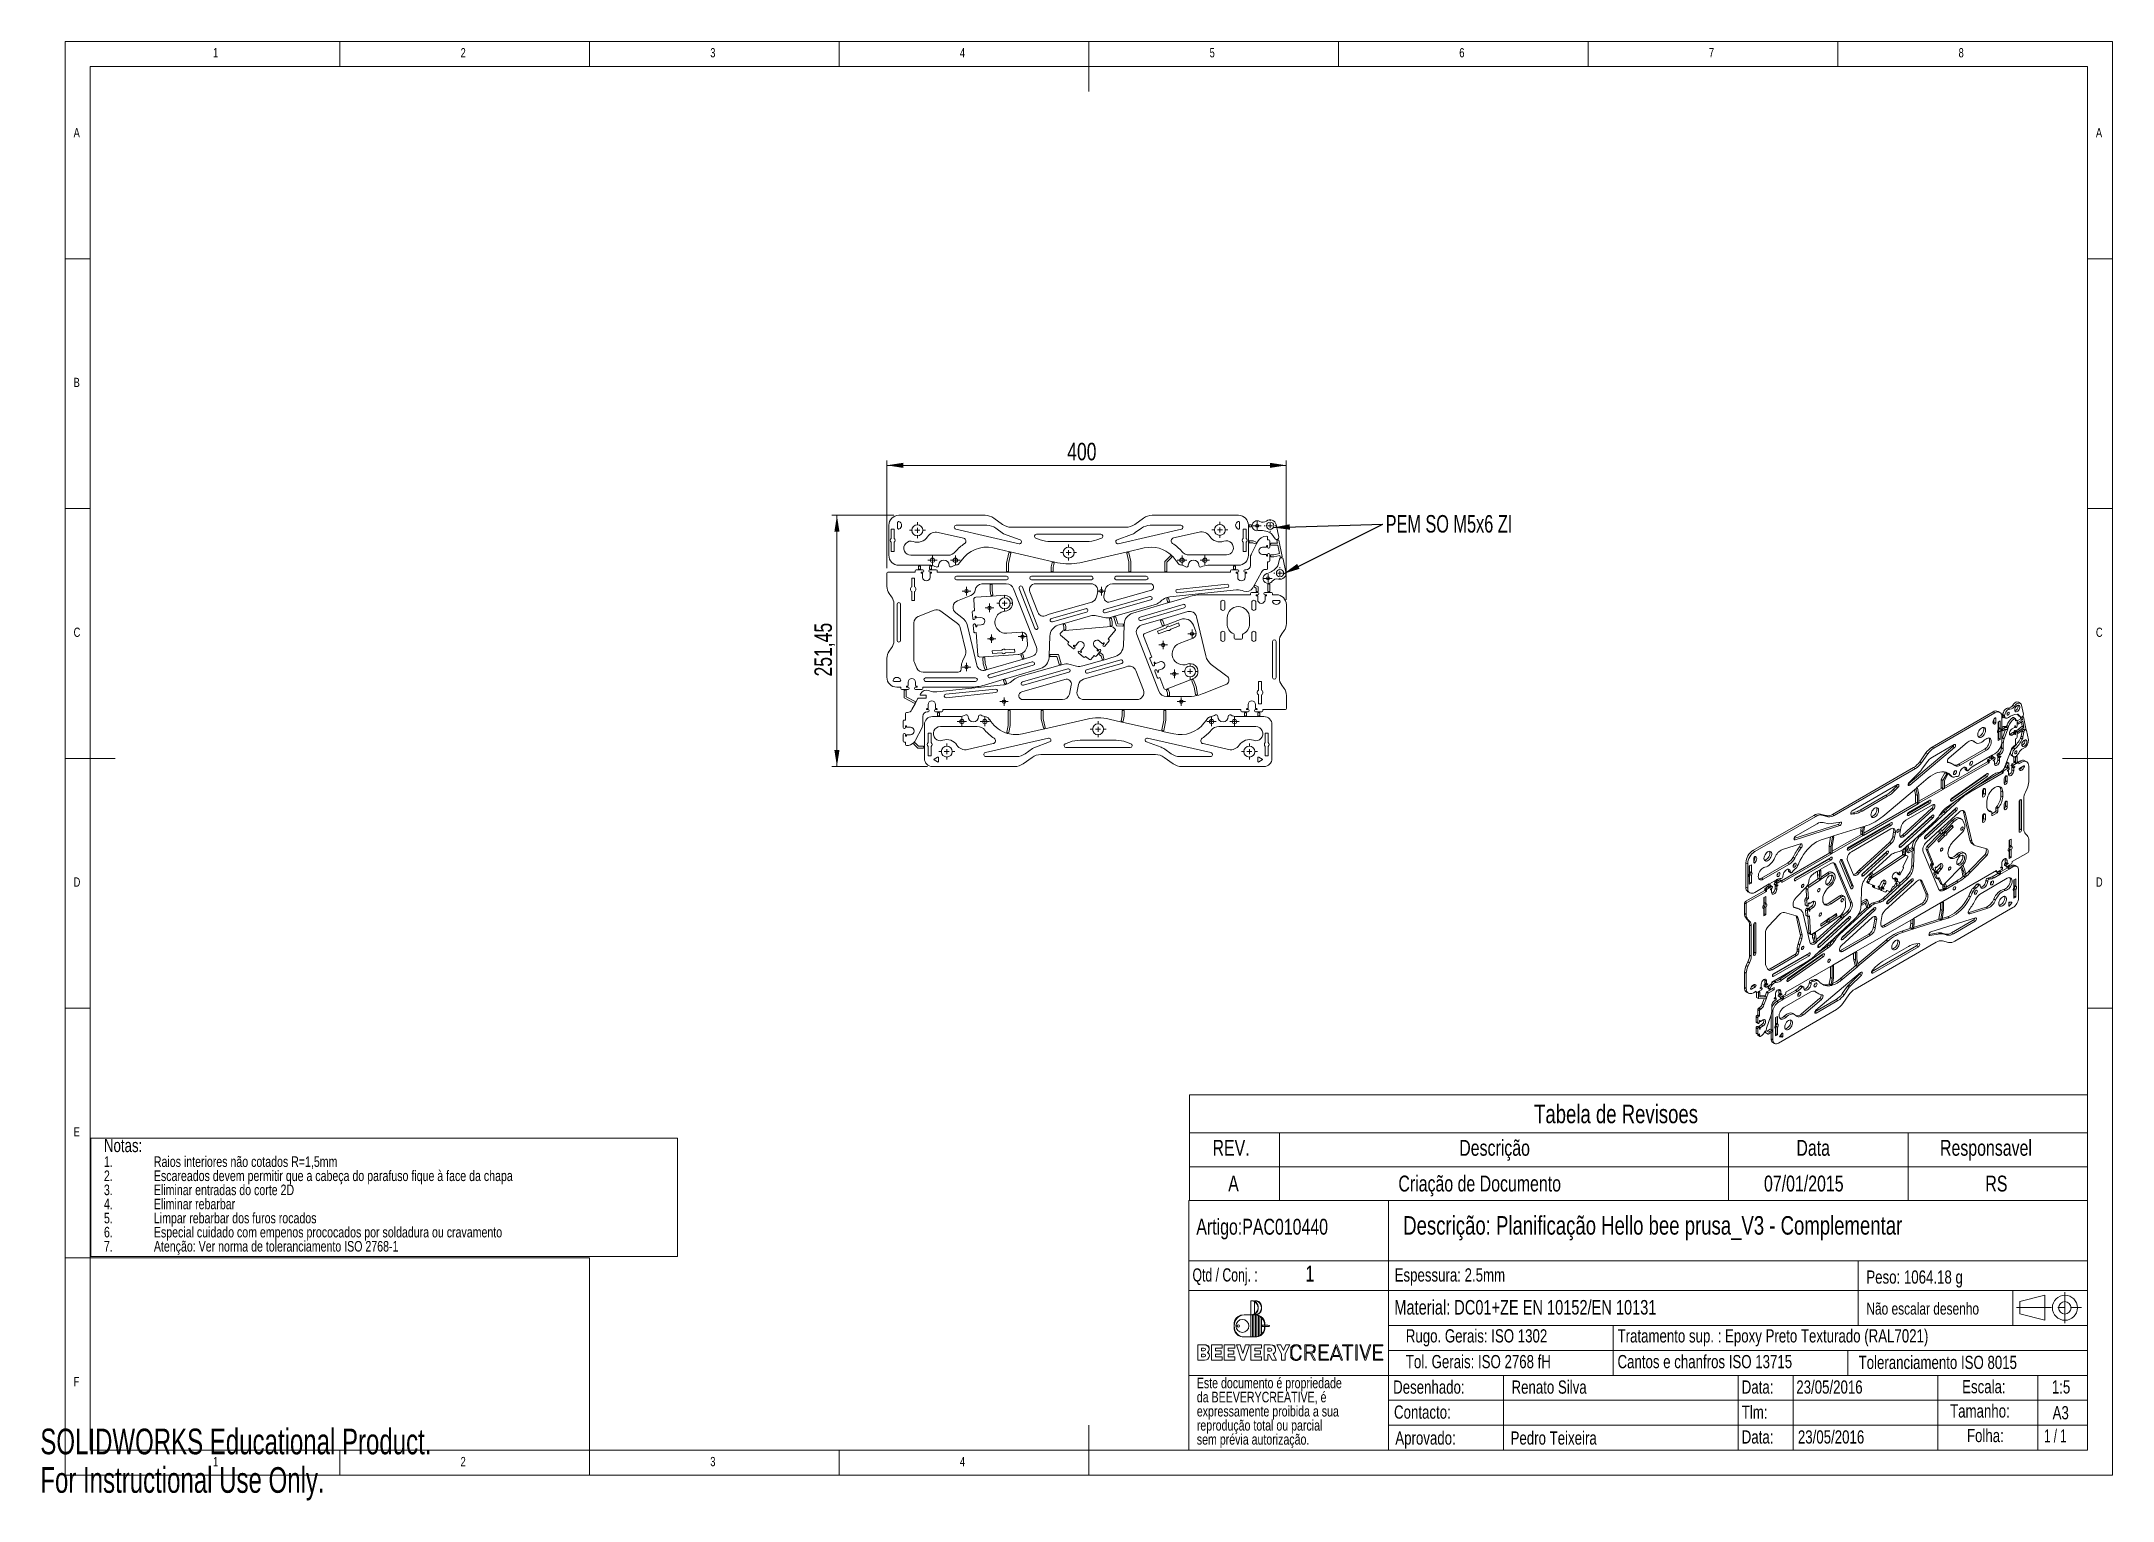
# Model space of a CAD drawing. Header units: millimetres. Extents: x 0 to 415, y 0 to 292.
import ezdxf

# ---------------------------------------------------------------- set-up
doc = ezdxf.new("R2010")
doc.units = ezdxf.units.MM
doc.linetypes.add('CENTERX2', pattern=[20.32, 12.7, -2.54, 2.54, -2.54])
doc.styles.add('SLDTEXTSTYLE0', font='TXT', dxfattribs={"width": 0.75})
doc.styles.add('SLDTEXTSTYLE1', font='TXT', dxfattribs={"width": 0.65})
doc.styles.add('SLDTEXTSTYLE2', font='TXT', dxfattribs={"width": 0.692308})
doc.styles.add('SLDTEXTSTYLE3', font='TXT', dxfattribs={"width": 0.696429})
doc.styles.add('SLDTEXTSTYLE4', font='TXT', dxfattribs={"width": 0.7})
doc.dimstyles.new('SLDDIMSTYLE0', dxfattribs={"dimtxt": 3.5, "dimasz": 3.302, "dimexe": 0, "dimexo": 0.0625, "dimgap": 0.875, "dimtad": 1, "dimlfac": 5, "dimrnd": 1e-09, "dimzin": 12, "dimdsep": 46, "dimtxsty": 'SLDTEXTSTYLE0', "dimsah": 1, "dimcen": 0.09, "dimadec": 0, "dimazin": 3, "dimtfac": 1, "dimtofl": 0, "dimtmove": 0, "dimatfit": 3, "dimfxl": 1, "dimfrac": 2, "dimtolj": 1, "dimtzin": 12, "dimarcsym": 0})
doc.dimstyles.new('SLDDIMSTYLE1', dxfattribs={"dimtxt": 0.18, "dimasz": 3.302, "dimexe": 0, "dimexo": 0.0625, "dimgap": 0, "dimtad": 0, "dimtih": 1, "dimtoh": 1, "dimdec": 0, "dimrnd": 1e-09, "dimzin": 0, "dimdsep": 46, "dimtxsty": 'Standard', "dimsah": 1, "dimcen": 0.09, "dimadec": 0, "dimazin": 0, "dimtfac": 3.302, "dimtdec": 0, "dimtofl": 0, "dimtmove": 0, "dimatfit": 3, "dimfxl": 1, "dimfrac": 2, "dimtolj": 1, "dimtzin": 0, "dimarcsym": 0})

msp = doc.modelspace()

# ---------------------------------------------------------------- texts
at = {"color": 7, "linetype": 'Continuous', "lineweight": 0, "attachment_point": 1}
for s, insert, char_height, style in [('1', (34.5833, 290.668), 1.8521, 'SLDTEXTSTYLE0'), ('2', (84.1667, 290.668), 1.8521, 'SLDTEXTSTYLE0'), ('3', (134.1667, 290.668), 1.8521, 'SLDTEXTSTYLE0'), ('4', (184.1667, 290.668), 1.8521, 'SLDTEXTSTYLE0'), ('5', (234.1667, 290.668), 1.8521, 'SLDTEXTSTYLE0'), ('6', (284.1667, 290.668), 1.8521, 'SLDTEXTSTYLE0'), ('7', (334.1667, 290.668), 1.8521, 'SLDTEXTSTYLE0'), ('8', (384.1667, 290.668), 1.8521, 'SLDTEXTSTYLE0'), ('A', (6.6667, 274.668), 1.8521, 'SLDTEXTSTYLE0'), ('A', (411.6667, 274.668), 1.8521, 'SLDTEXTSTYLE0'), ('B', (6.6667, 224.668), 1.8521, 'SLDTEXTSTYLE0'), ('C', (6.6667, 174.668), 1.8521, 'SLDTEXTSTYLE0'), ('C', (411.6667, 174.668), 1.8521, 'SLDTEXTSTYLE0'), ('D', (6.6667, 124.668), 1.8521, 'SLDTEXTSTYLE0'), ('D', (411.6667, 124.668), 1.8521, 'SLDTEXTSTYLE0'), ('E', (6.6667, 74.668), 1.8521, 'SLDTEXTSTYLE0'), ('Artigo:PAC010440', (231.5015, 56.3344), 3.175, 'SLDTEXTSTYLE0'), ('Descrição: Planificação Hello bee prusa_V3 - Complementar', (272.9423, 56.8706), 3.704167, 'SLDTEXTSTYLE0'), ('Qtd / Conj. :', (230.7397, 46.4201), 2.645833, 'SLDTEXTSTYLE2'), ('1', (253.3674, 46.9562), 3.175, 'SLDTEXTSTYLE0'), ('Espessura: 2.5mm', (271.2226, 46.4201), 2.645833, 'SLDTEXTSTYLE0'), ('Peso: 1064.18 g', (365.6888, 46.0006), 2.645833, 'SLDTEXTSTYLE0'), ('Material: DC01+ZE EN 10152/EN 10131', (271.16, 40.0753), 2.910417, 'SLDTEXTSTYLE0'), ('Não escalar desenho', (365.6888, 39.5392), 2.38125, 'SLDTEXTSTYLE0'), ('Rugo. Gerais: ISO 1302', (273.4641, 34.2232), 2.645833, 'SLDTEXTSTYLE0'), ('Tratamento sup. : Epoxy Preto Texturado (RAL7021)', (315.8604, 34.2232), 2.645833, 'SLDTEXTSTYLE0'), ('Tol. Gerais: ISO 2768 fH', (273.4641, 29.0689), 2.645833, 'SLDTEXTSTYLE0'), ('Cantos e chanfros ISO 13715', (315.8604, 29.0689), 2.645833, 'SLDTEXTSTYLE0'), ('Toleranciamento ISO 8015', (364.1356, 28.9147), 2.645833, 'SLDTEXTSTYLE0'), ('F', (6.6667, 24.668), 1.8521, 'SLDTEXTSTYLE0'), ('Desenhado:', (270.9209, 23.9734), 2.64583, 'SLDTEXTSTYLE0'), ('Renato Silva', (294.6333, 23.9734), 2.645833, 'SLDTEXTSTYLE0'), ('Data:', (340.7345, 23.9811), 2.64583, 'SLDTEXTSTYLE0'), ('23/05/2016', (351.661, 23.9811), 2.64583, 'SLDTEXTSTYLE0'), ('Escala:', (384.8755, 24.0555), 2.64583, 'SLDTEXTSTYLE0'), ('1:5', (402.8415, 24.0065), 2.64583, 'SLDTEXTSTYLE0'), ('Contacto:', (271.102, 18.9667), 2.64583, 'SLDTEXTSTYLE0'), ('Tlm:', (340.7345, 18.9442), 2.64583, 'SLDTEXTSTYLE0'), ('Tamanho:', (382.4578, 19.1926), 2.64583, 'SLDTEXTSTYLE0'), ('A3', (402.9917, 18.8337), 2.64583, 'SLDTEXTSTYLE0'), ('Aprovado:', (271.3574, 13.7771), 2.64583, 'SLDTEXTSTYLE0'), ('Pedro Teixeira', (294.443, 13.7771), 2.645833, 'SLDTEXTSTYLE0'), ('Data:', (340.7345, 13.9919), 2.64583, 'SLDTEXTSTYLE0'), ('23/05/2016', (351.9816, 13.9919), 2.64583, 'SLDTEXTSTYLE0'), ('Folha:', (385.8344, 14.2748), 2.64583, 'SLDTEXTSTYLE0'), ('1 / 1', (401.3035, 14.2089), 2.64583, 'SLDTEXTSTYLE1'), ('1', (34.5833, 8.668), 1.8521, 'SLDTEXTSTYLE0'), ('2', (84.1667, 8.668), 1.8521, 'SLDTEXTSTYLE0'), ('3', (134.1667, 8.668), 1.8521, 'SLDTEXTSTYLE0'), ('4', (184.1667, 8.668), 1.8521, 'SLDTEXTSTYLE0')]:
    msp.add_mtext(s, dxfattribs=dict(at, insert=insert, char_height=char_height, style=style))
at = {"color": 7, "linetype": 'Continuous', "char_height": 5.1381, "attachment_point": 1, "style": 'SLDTEXTSTYLE4'}
for s, insert in [('SOLIDWORKS Educational Product.', (0, 14.3305)), ('For Instructional Use Only.', (0, 6.6234))]:
    msp.add_mtext(s, dxfattribs=dict(at, insert=insert))

# ---------------------------------------------------------------- blocks, each defined once
blk = doc.blocks.new('Logo_2')
at = {"color": 179, "linetype": 'Continuous', "lineweight": 0}
for p, q in [((1032, 1012), (1269, 1012)), ((1032, 1012), (1269, 1012)), ((1183, 1013), (1183, 1328)), ((1183, 1013), (1183, 1328)), ((1217, 1012), (1183, 1012)), ((1183, 1012), (1183, 521)), ((1217, 521), (1217, 1012)), ((1269, 1012), (1250, 1012)), ((1250, 1012), (1250, 521)), ((1260, 1013), (1260, 1328)), ((1260, 1013), (1260, 1328)), ((1260, 1034), (1260, 1308)), ((1260, 1034), (1260, 1308)), ((1284, 522), (1284, 1012)), ((1317, 1006), (1317, 527)), ((1351, 538), (1351, 995)), ((1384, 977), (1384, 557)), ((1417, 584), (1417, 950)), ((1269, 521), (1032, 521)), ((1269, 521), (1032, 521)), ((1183, 521), (1217, 521)), ((1250, 521), (1269, 521)), ((1429, 753), (1429, 781)), ((1429, 781), (1555, 781)), ((1429, 753), (1429, 781)), ((1429, 781), (1555, 781)), ((1555, 753), (1429, 753)), ((1555, 753), (1429, 753)), ((1555, 781), (1555, 780)), ((1555, 781), (1555, 780)), ((1555, 753), (1555, 753)), ((1555, 753), (1555, 753)), ((142, 347), (0, 347)), ((0, 347), (0, 3)), ((142, 347), (0, 347)), ((0, 347), (0, 3)), ((0, 3), (150, 3)), ((0, 3), (150, 3)), ((85, 215), (85, 271)), ((85, 271), (137, 271)), ((85, 215), (85, 271)), ((85, 271), (137, 271)), ((137, 215), (85, 215)), ((137, 215), (85, 215)), ((85, 79), (85, 139)), ((85, 139), (142, 139)), ((85, 79), (85, 139)), ((85, 139), (142, 139)), ((142, 79), (85, 79)), ((142, 79), (85, 79)), ((540, 347), (306, 347)), ((306, 347), (306, 3)), ((540, 347), (306, 347)), ((306, 347), (306, 3)), ((306, 3), (540, 3)), ((306, 3), (540, 3)), ((391, 214), (391, 272)), ((391, 272), (540, 272)), ((391, 214), (391, 272)), ((391, 272), (540, 272)), ((518, 214), (391, 214)), ((518, 214), (391, 214)), ((391, 78), (391, 139)), ((391, 139), (518, 139)), ((391, 78), (391, 139)), ((391, 139), (518, 139)), ((540, 78), (391, 78)), ((540, 78), (391, 78)), ((518, 139), (518, 214)), ((518, 139), (518, 214)), ((540, 272), (540, 347)), ((540, 272), (540, 347)), ((540, 3), (540, 78)), ((540, 3), (540, 78)), ((824, 347), (590, 347)), ((590, 347), (590, 3)), ((824, 347), (590, 347)), ((590, 347), (590, 3)), ((590, 3), (824, 3)), ((590, 3), (824, 3)), ((675, 214), (675, 272)), ((675, 272), (824, 272)), ((675, 214), (675, 272)), ((675, 272), (824, 272)), ((802, 214), (675, 214)), ((802, 214), (675, 214)), ((675, 78), (675, 139)), ((675, 139), (802, 139)), ((675, 78), (675, 139)), ((675, 139), (802, 139)), ((824, 78), (675, 78)), ((824, 78), (675, 78)), ((802, 139), (802, 214)), ((802, 139), (802, 214)), ((824, 272), (824, 347)), ((824, 272), (824, 347)), ((824, 3), (824, 78)), ((824, 3), (824, 78)), ((946, 347), (859, 347)), ((859, 347), (972, 3)), ((946, 347), (859, 347)), ((859, 347), (972, 3)), ((1004, 155), (946, 347)), ((1004, 155), (946, 347)), ((972, 3), (1035, 3)), ((972, 3), (1035, 3)), ((1061, 347), (1004, 155)), ((1061, 347), (1004, 155)), ((1035, 3), (1149, 347)), ((1035, 3), (1149, 347)), ((1149, 347), (1061, 347)), ((1149, 347), (1061, 347)), ((1418, 347), (1184, 347)), ((1184, 347), (1184, 3)), ((1418, 347), (1184, 347)), ((1184, 347), (1184, 3)), ((1184, 3), (1418, 3)), ((1184, 3), (1418, 3)), ((1269, 214), (1269, 272)), ((1269, 272), (1418, 272)), ((1269, 214), (1269, 272)), ((1269, 272), (1418, 272)), ((1396, 214), (1269, 214)), ((1396, 214), (1269, 214)), ((1269, 78), (1269, 139)), ((1269, 139), (1396, 139)), ((1269, 78), (1269, 139)), ((1269, 139), (1396, 139)), ((1418, 78), (1269, 78)), ((1418, 78), (1269, 78)), ((1396, 139), (1396, 214)), ((1396, 139), (1396, 214)), ((1418, 272), (1418, 347)), ((1418, 272), (1418, 347)), ((1418, 3), (1418, 78)), ((1418, 3), (1418, 78)), ((1614, 347), (1478, 347)), ((1478, 347), (1478, 3)), ((1614, 347), (1478, 347)), ((1478, 347), (1478, 3)), ((1478, 3), (1562, 3)), ((1478, 3), (1562, 3)), ((1562, 202), (1562, 271)), ((1562, 271), (1610, 271)), ((1562, 202), (1562, 271)), ((1562, 271), (1610, 271)), ((1610, 202), (1562, 202)), ((1610, 202), (1562, 202)), ((1562, 3), (1562, 131)), ((1562, 131), (1591, 131)), ((1562, 3), (1562, 131)), ((1562, 131), (1591, 131)), ((1591, 131), (1652, 3)), ((1591, 131), (1652, 3)), ((1652, 3), (1750, 3)), ((1652, 3), (1750, 3)), ((1750, 3), (1675, 147)), ((1750, 3), (1675, 147)), ((1850, 347), (1758, 347)), ((1758, 347), (1862, 143)), ((1850, 347), (1758, 347)), ((1758, 347), (1862, 143)), ((1905, 223), (1850, 347)), ((1905, 223), (1850, 347)), ((1862, 143), (1862, 3)), ((1862, 143), (1862, 3)), ((1862, 3), (1947, 3)), ((1862, 3), (1947, 3)), ((1958, 347), (1905, 223)), ((1958, 347), (1905, 223)), ((1947, 143), (2051, 347)), ((1947, 143), (2051, 347)), ((1947, 3), (1947, 143)), ((1947, 3), (1947, 143)), ((2051, 347), (1958, 347)), ((2051, 347), (1958, 347)), ((2277, 249), (2303, 249)), ((2277, 249), (2303, 249)), ((2303, 101), (2278, 101)), ((2303, 101), (2278, 101)), ((2513, 347), (2382, 347)), ((2382, 347), (2382, 3)), ((2513, 347), (2382, 347)), ((2382, 347), (2382, 3)), ((2382, 3), (2409, 3)), ((2382, 3), (2409, 3)), ((2409, 185), (2409, 324)), ((2409, 324), (2510, 324)), ((2409, 185), (2409, 324)), ((2409, 324), (2510, 324)), ((2510, 185), (2409, 185)), ((2510, 185), (2409, 185)), ((2409, 3), (2409, 161)), ((2409, 161), (2503, 161)), ((2409, 3), (2409, 161)), ((2409, 161), (2503, 161)), ((2503, 161), (2585, 3)), ((2503, 161), (2585, 3)), ((2616, 3), (2533, 162)), ((2616, 3), (2533, 162)), ((2585, 3), (2616, 3)), ((2585, 3), (2616, 3)), ((2909, 347), (2700, 347)), ((2700, 347), (2700, 3)), ((2909, 347), (2700, 347)), ((2700, 347), (2700, 3)), ((2700, 3), (2909, 3)), ((2700, 3), (2909, 3)), ((2726, 188), (2726, 324)), ((2726, 324), (2909, 324)), ((2726, 188), (2726, 324)), ((2726, 324), (2909, 324)), ((2882, 188), (2726, 188)), ((2882, 188), (2726, 188)), ((2726, 26), (2726, 165)), ((2726, 165), (2882, 165)), ((2726, 26), (2726, 165)), ((2726, 165), (2882, 165)), ((2909, 26), (2726, 26)), ((2909, 26), (2726, 26)), ((2882, 165), (2882, 188)), ((2882, 165), (2882, 188)), ((2909, 324), (2909, 347)), ((2909, 324), (2909, 347)), ((2909, 3), (2909, 26)), ((2909, 3), (2909, 26)), ((3070, 347), (2943, 3)), ((3070, 347), (2943, 3)), ((2943, 3), (2971, 3)), ((2943, 3), (2971, 3)), ((2971, 3), (3001, 87)), ((2971, 3), (3001, 87)), ((3001, 87), (3161, 87)), ((3001, 87), (3161, 87)), ((3009, 110), (3081, 312)), ((3009, 110), (3081, 312)), ((3153, 110), (3009, 110)), ((3153, 110), (3009, 110)), ((3093, 347), (3070, 347)), ((3093, 347), (3070, 347)), ((3081, 312), (3153, 110)), ((3081, 312), (3153, 110)), ((3219, 3), (3093, 347)), ((3219, 3), (3093, 347)), ((3161, 87), (3191, 3)), ((3161, 87), (3191, 3)), ((3191, 3), (3219, 3)), ((3191, 3), (3219, 3)), ((3451, 347), (3220, 347)), ((3220, 347), (3220, 324)), ((3451, 347), (3220, 347)), ((3220, 347), (3220, 324)), ((3220, 324), (3322, 324)), ((3220, 324), (3322, 324)), ((3322, 324), (3322, 3)), ((3322, 324), (3322, 3)), ((3322, 3), (3348, 3)), ((3322, 3), (3348, 3)), ((3348, 3), (3348, 324)), ((3348, 324), (3451, 324)), ((3348, 3), (3348, 324)), ((3348, 324), (3451, 324)), ((3451, 324), (3451, 347)), ((3451, 324), (3451, 347)), ((3545, 347), (3519, 347)), ((3519, 347), (3519, 3)), ((3545, 347), (3519, 347)), ((3519, 347), (3519, 3)), ((3519, 3), (3545, 3)), ((3519, 3), (3545, 3)), ((3545, 3), (3545, 347)), ((3545, 3), (3545, 347)), ((3630, 347), (3603, 347)), ((3603, 347), (3716, 3)), ((3630, 347), (3603, 347)), ((3603, 347), (3716, 3)), ((3727, 49), (3630, 347)), ((3727, 49), (3630, 347)), ((3716, 3), (3738, 3)), ((3716, 3), (3738, 3)), ((3824, 347), (3727, 49)), ((3824, 347), (3727, 49)), ((3738, 3), (3851, 347)), ((3738, 3), (3851, 347)), ((3851, 347), (3824, 347)), ((3851, 347), (3824, 347)), ((4118, 347), (3909, 347)), ((3909, 347), (3909, 3)), ((4118, 347), (3909, 347)), ((3909, 347), (3909, 3)), ((3909, 3), (4118, 3)), ((3909, 3), (4118, 3)), ((3935, 188), (3935, 324)), ((3935, 324), (4118, 324)), ((3935, 188), (3935, 324)), ((3935, 324), (4118, 324)), ((4091, 188), (3935, 188)), ((4091, 188), (3935, 188)), ((3935, 26), (3935, 165)), ((3935, 165), (4091, 165)), ((3935, 26), (3935, 165)), ((3935, 165), (4091, 165)), ((4118, 26), (3935, 26)), ((4118, 26), (3935, 26)), ((4091, 165), (4091, 188)), ((4091, 165), (4091, 188)), ((4118, 324), (4118, 347)), ((4118, 324), (4118, 347)), ((4118, 3), (4118, 26)), ((4118, 3), (4118, 26))]:
    blk.add_line(p, q, dxfattribs=at)
for points in [[(809, 767), (809, 902), (909, 1012), (1032, 1012)], [(1032, 521), (909, 521), (809, 631), (809, 767), (809, 902), (909, 1012), (1032, 1012)], [(1183, 1328), (1270, 1328), (1341, 1258), (1341, 1171)], [(1183, 1328), (1270, 1328), (1341, 1258), (1341, 1171), (1341, 1084), (1270, 1013), (1183, 1013)], [(1341, 1171), (1341, 1084), (1270, 1013), (1183, 1013)], [(1260, 1328), (1347, 1328), (1418, 1258), (1418, 1171)], [(1260, 1328), (1347, 1328), (1418, 1258), (1418, 1171), (1418, 1084), (1347, 1013), (1260, 1013)], [(1260, 1308), (1308, 1281), (1341, 1230), (1341, 1171)], [(1260, 1308), (1308, 1281), (1341, 1230), (1341, 1171), (1341, 1112), (1308, 1061), (1260, 1034)], [(1418, 1171), (1418, 1084), (1347, 1013), (1260, 1013)], [(1341, 1171), (1341, 1112), (1308, 1061), (1260, 1034)], [(1269, 1012), (1392, 1012), (1492, 902), (1492, 767)], [(1269, 1012), (1392, 1012), (1492, 902), (1492, 767), (1492, 631), (1392, 521), (1269, 521)], [(1284, 1012), (1279, 1012), (1274, 1012), (1269, 1012)], [(1351, 995), (1340, 1000), (1329, 1004), (1317, 1006)], [(1417, 950), (1407, 960), (1396, 969), (1384, 977)], [(1032, 521), (909, 521), (809, 631), (809, 767)], [(1492, 767), (1492, 631), (1392, 521), (1269, 521)], [(1269, 521), (1274, 521), (1279, 522), (1284, 522)], [(1317, 527), (1329, 530), (1340, 534), (1351, 538)], [(1384, 557), (1396, 565), (1407, 574), (1417, 584)], [(1555, 780), (1578, 779), (1594, 773), (1594, 767)], [(1555, 780), (1578, 779), (1594, 773), (1594, 767), (1594, 760), (1578, 755), (1555, 753)], [(1594, 767), (1594, 760), (1578, 755), (1555, 753)], [(137, 271), (161, 271), (168, 257), (168, 243)], [(137, 271), (161, 271), (168, 257), (168, 243)], [(168, 243), (168, 230), (161, 215), (137, 215)], [(168, 243), (168, 230), (161, 215), (137, 215)], [(252, 247), (252, 307), (214, 347), (142, 347)], [(257, 104), (257, 153), (228, 171), (215, 179), (225, 187), (252, 208), (252, 247), (252, 307), (214, 347), (142, 347)], [(142, 139), (165, 139), (172, 124), (172, 109)], [(142, 139), (165, 139), (172, 124), (172, 109)], [(172, 109), (172, 95), (165, 79), (142, 79)], [(172, 109), (172, 95), (165, 79), (142, 79)], [(150, 3), (211, 3), (257, 39), (257, 104)], [(150, 3), (211, 3), (257, 39), (257, 104)], [(215, 179), (225, 187), (252, 208), (252, 247)], [(257, 104), (257, 153), (228, 171), (215, 179)], [(1610, 271), (1633, 271), (1647, 254), (1647, 236)], [(1610, 271), (1633, 271), (1647, 254), (1647, 236)], [(1647, 236), (1647, 218), (1633, 202), (1610, 202)], [(1647, 236), (1647, 218), (1633, 202), (1610, 202)], [(1732, 236), (1732, 293), (1691, 347), (1614, 347)], [(1675, 147), (1703, 160), (1732, 190), (1732, 236), (1732, 293), (1691, 347), (1614, 347)], [(1675, 147), (1703, 160), (1732, 190), (1732, 236)], [(2303, 249), (2292, 312), (2248, 350), (2186, 350), (2154, 350), (2123, 337), (2100, 315), (2069, 283), (2068, 253), (2068, 175), (2068, 97), (2069, 67), (2100, 35), (2123, 13), (2154, 0), (2186, 0), (2247, 0), (2292, 38), (2303, 101)], [(2100, 315), (2069, 283), (2068, 253), (2068, 175)], [(2068, 175), (2068, 97), (2069, 67), (2100, 35)], [(2278, 101), (2268, 53), (2233, 23), (2186, 23), (2162, 23), (2139, 32), (2121, 50), (2097, 74), (2095, 101), (2095, 175), (2095, 249), (2097, 275), (2121, 300), (2139, 318), (2162, 327), (2186, 327), (2233, 327), (2267, 297), (2277, 249)], [(2095, 175), (2095, 249), (2097, 275), (2121, 300)], [(2121, 50), (2097, 74), (2095, 101), (2095, 175)], [(2186, 350), (2154, 350), (2123, 337), (2100, 315)], [(2100, 35), (2123, 13), (2154, 0), (2186, 0)], [(2121, 300), (2139, 318), (2162, 327), (2186, 327)], [(2186, 23), (2162, 23), (2139, 32), (2121, 50)], [(2303, 249), (2292, 312), (2248, 350), (2186, 350)], [(2186, 327), (2233, 327), (2267, 297), (2277, 249)], [(2278, 101), (2268, 53), (2233, 23), (2186, 23)], [(2186, 0), (2247, 0), (2292, 38), (2303, 101)], [(2510, 324), (2554, 324), (2586, 302), (2586, 254)], [(2510, 324), (2554, 324), (2586, 302), (2586, 254)], [(2586, 254), (2586, 207), (2554, 185), (2510, 185)], [(2586, 254), (2586, 207), (2554, 185), (2510, 185)], [(2612, 255), (2612, 315), (2569, 347), (2513, 347)], [(2533, 162), (2581, 170), (2612, 203), (2612, 255), (2612, 315), (2569, 347), (2513, 347)], [(2533, 162), (2581, 170), (2612, 203), (2612, 255)]]:
    blk.add_open_spline(points, degree=3, dxfattribs=at)
for points, knots in [([(849, 767), (849, 846), (913, 911), (993, 911), (1073, 911), (1137, 846), (1137, 767)], [0, 0, 0, 0, 1, 1, 1, 2, 2, 2, 2]), ([(849, 767), (849, 846), (913, 911), (993, 911), (1073, 911), (1137, 846), (1137, 767)], [0, 0, 0, 0, 1, 1, 1, 2, 2, 2, 2]), ([(1137, 767), (1137, 687), (1073, 623), (993, 623), (913, 623), (849, 687), (849, 767)], [2, 2, 2, 2, 3, 3, 3, 4, 4, 4, 4]), ([(1137, 767), (1137, 687), (1073, 623), (993, 623), (913, 623), (849, 687), (849, 767)], [2, 2, 2, 2, 3, 3, 3, 4, 4, 4, 4]), ([(872, 767), (872, 782), (885, 794), (900, 794), (915, 794), (928, 782), (928, 767)], [0, 0, 0, 0, 1, 1, 1, 2, 2, 2, 2]), ([(872, 767), (872, 782), (885, 794), (900, 794), (915, 794), (928, 782), (928, 767)], [0, 0, 0, 0, 1, 1, 1, 2, 2, 2, 2]), ([(928, 767), (928, 752), (915, 739), (900, 739), (885, 739), (872, 752), (872, 767)], [2, 2, 2, 2, 3, 3, 3, 4, 4, 4, 4]), ([(928, 767), (928, 752), (915, 739), (900, 739), (885, 739), (872, 752), (872, 767)], [2, 2, 2, 2, 3, 3, 3, 4, 4, 4, 4])]:
    blk.add_open_spline(points, degree=3, knots=knots, dxfattribs=at)
blk = doc.blocks.new('Block41')
at = {"color": 7, "linetype": 'Continuous', "lineweight": 0}
for p, q in [((115.85, 75.81), (114.52, 75.81)), ((115.85, 78.31), (125.85, 80.77)), ((115.85, 78.31), (115.85, 73.31)), ((125.85, 80.77), (125.85, 70.77)), ((125.85, 70.77), (115.85, 73.31))]:
    blk.add_line(p, q, dxfattribs=at)
at = {"color": 7, "linetype": 'CENTERX2', "lineweight": 0}
for p, q in [((115.85, 75.81), (140.45, 75.81)), ((133.85, 81.95), (133.85, 69.54))]:
    blk.add_line(p, q, dxfattribs=at)
at = {"color": 7, "linetype": 'Continuous', "lineweight": 0}
for radius in [5, 2.5]:
    blk.add_circle((133.85, 75.75), radius, dxfattribs=at)
blk = doc.blocks.new('SW_NOTE_0')
at = {"color": 0, "linetype": 'Continuous', "lineweight": 0}
for p, q in [((-2.62, -20.13), (-2.62, 3.55)), ((-2.62, 3.55), (114.88, 3.55)), ((114.88, 3.55), (114.88, -20.13)), ((114.88, -20.13), (-2.62, -20.13))]:
    blk.add_line(p, q, dxfattribs=at)
at = {"color": 0, "linetype": 'Continuous', "lineweight": 0, "attachment_point": 1, "style": 'SLDTEXTSTYLE0'}
for s, insert, char_height in [('Notas:', (0, 3.41), 2.646), ('Raios interiores não cotados R=1,5mm', (10, -0.09), 2.1167), ('2.', (0, -2.92), 2.117), ('1.', (0, -0.09), 2.117), ('Escareados devem permitir que a cabeça do parafuso fique à face da chapa', (10, -2.92), 2.1167), ('3.', (0, -5.74), 2.117), ('Eliminar entradas do corte 2D', (10, -5.74), 2.1167), ('4.', (0, -8.56), 2.117), ('5.', (0, -11.38), 2.117), ('Eliminar rebarbar', (10, -8.56), 2.1167), ('Limpar rebarbar dos furos rocados', (10, -11.38), 2.1167), ('6.', (0, -14.2), 2.117), ('Especial cuidado com empenos prococados por soldadura ou cravamento', (10, -14.2), 2.1167), ('7.', (0, -17.03), 2.117), ('Atenção: Ver norma de toleranciamento ISO 2768-1', (10, -17.03), 2.1167)]:
    blk.add_mtext(s, dxfattribs=dict(at, insert=insert, char_height=char_height))
blk = doc.blocks.new('SW_NOTE_1')
at = {"color": 0, "linetype": 'Continuous', "lineweight": 0, "char_height": 2.1167, "attachment_point": 1, "style": 'SLDTEXTSTYLE0'}
for s, insert in [('da BEEVERYCREATIVE, é', (0, -0.09)), ('Este documento é propriedade', (0, 2.73)), ('expressamente proibida a sua', (0, -2.92)), ('reprodução total ou parcial', (0, -5.74)), ('sem prévia autorização.', (0, -8.56))]:
    blk.add_mtext(s, dxfattribs=dict(at, insert=insert))
blk = doc.blocks.new('SW_TABLEANNOTATION_0')
at = {"color": 0, "linetype": 'Continuous', "lineweight": 0}
for p, q in [((0, 0), (0, -21.14)), ((179.83, 0), (0, 0)), ((179.83, -21.14), (179.83, 0)), ((0, -7.6), (179.83, -7.6)), ((17.98, -7.6), (17.98, -14.37)), ((107.9, -7.6), (107.9, -14.37)), ((143.86, -7.6), (143.86, -14.37)), ((0, -14.37), (179.83, -14.37)), ((17.98, -14.37), (17.98, -21.14)), ((107.9, -14.37), (107.9, -21.14)), ((143.86, -14.37), (143.86, -21.14)), ((0, -21.14), (179.83, -21.14))]:
    blk.add_line(p, q, dxfattribs=at)
at = {"color": 0, "linetype": 'Continuous', "lineweight": 0, "attachment_point": 1, "style": 'SLDTEXTSTYLE0'}
for s, insert, char_height in [('Tabela de Revisoes', (68.97, -1.96), 3.7042), ('REV.', (4.58, -9.01), 3.175), ('Descrição', (53.99, -9.01), 3.175), ('Data', (121.51, -9.01), 3.175), ('Responsavel', (150.27, -9.01), 3.175), ('A', (7.72, -16.16), 3.17), ('Criação de Documento', (41.8, -16.16), 3.175), ('07/01/2015', (115.02, -16.16), 3.175), ('RS', (159.35, -16.16), 3.175)]:
    blk.add_mtext(s, dxfattribs=dict(at, insert=insert, char_height=char_height))
blk = doc.blocks.new('_D')
at = {"color": 7, "linetype": 'Continuous', "lineweight": 0}
for p, q in [((170.93, 197.15), (158.53, 197.15)), ((159.53, 197.15), (159.53, 146.86)), ((177.65, 146.86), (158.53, 146.86))]:
    blk.add_line(p, q, dxfattribs=at)
for points in [[(159.53, 197.15), (159.02, 193.85), (160.04, 193.85)], [(159.53, 146.86), (160.04, 150.16), (159.02, 150.16)]]:
    blk.add_solid(points, dxfattribs=at)
at = {"color": 7, "linetype": 'Continuous', "lineweight": 0, "insert": (155.02, 164.89), "char_height": 3.5, "attachment_point": 1, "rotation": 90, "style": 'SLDTEXTSTYLE0'}
blk.add_mtext('251,45', dxfattribs=at)
blk = doc.blocks.new('_D_1')
at = {"color": 7, "linetype": 'Continuous', "lineweight": 0}
for p, q in [((169.53, 186.55), (169.53, 208.15)), ((249.53, 180.26), (249.53, 208.15)), ((169.53, 207.15), (249.53, 207.15))]:
    blk.add_line(p, q, dxfattribs=at)
for points in [[(169.53, 207.15), (172.83, 206.64), (172.83, 207.66)], [(249.53, 207.15), (246.23, 207.66), (246.23, 206.64)]]:
    blk.add_solid(points, dxfattribs=at)
at = {"color": 7, "linetype": 'Continuous', "lineweight": 0, "insert": (205.65, 211.66), "char_height": 3.5, "attachment_point": 1, "style": 'SLDTEXTSTYLE0'}
blk.add_mtext('400', dxfattribs=at)
blk = doc.blocks.new('SW_NOTE_2')
at = {"color": 0, "linetype": 'Continuous', "lineweight": 0, "insert": (0.57, 1.83), "char_height": 3.5, "attachment_point": 1, "style": 'SLDTEXTSTYLE3'}
blk.add_mtext('PEM SO M5x6 ZI', dxfattribs=at)
blk = doc.blocks.new('SW_NOTE_3')
at = {"color": 0, "linetype": 'Continuous', "lineweight": 0, "insert": (0.57, 1.83), "char_height": 3.5, "attachment_point": 1, "style": 'SLDTEXTSTYLE3'}
blk.add_mtext('PEM SO M5x6 ZI', dxfattribs=at)
blk = doc.blocks.new('SW_CENTERMARKSYMBOL_0')
at = {"color": 0, "linetype": 'Continuous', "lineweight": 0}
for p, q in [((-0.5, 0), (-0.82, 0)), ((0, 0), (-0.5, 0)), ((0, 0.5), (0, 0.82)), ((0, 0), (0, 0.5)), ((0, 0), (0, -0.5)), ((0, 0), (0.5, 0)), ((0.5, 0), (0.82, 0)), ((0, -0.5), (0, -0.82))]:
    blk.add_line(p, q, dxfattribs=at)
blk = doc.blocks.new('SW_CENTERMARKSYMBOL_1')
at = {"color": 0, "linetype": 'Continuous', "lineweight": 0}
for p, q in [((-1, 0), (-1.23, 0)), ((0, 0), (-0.5, 0)), ((0, 1), (0, 1.23)), ((0, 0), (0, 0.5)), ((0, 0), (0, -0.5)), ((0, 0), (0.5, 0)), ((1, 0), (1.23, 0)), ((0, -1), (0, -1.23))]:
    blk.add_line(p, q, dxfattribs=at)
blk = doc.blocks.new('SW_CENTERMARKSYMBOL_2')
at = {"color": 0, "linetype": 'Continuous', "lineweight": 0}
for p, q in [((-0.5, 0), (-0.85, 0)), ((0, 0), (-0.5, 0)), ((0, 0.5), (0, 0.85)), ((0, 0), (0, 0.5)), ((0, 0), (0, -0.5)), ((0, 0), (0.5, 0)), ((0.5, 0), (0.85, 0)), ((0, -0.5), (0, -0.85))]:
    blk.add_line(p, q, dxfattribs=at)
blk = doc.blocks.new('SW_CENTERMARKSYMBOL_3')
at = {"color": 0, "linetype": 'Continuous', "lineweight": 0}
for p, q in [((-0.5, 0), (-0.85, 0)), ((0, 0), (-0.5, 0)), ((0, 0.5), (0, 0.85)), ((0, 0), (0, 0.5)), ((0, 0), (0, -0.5)), ((0, 0), (0.5, 0)), ((0.5, 0), (0.85, 0)), ((0, -0.5), (0, -0.85))]:
    blk.add_line(p, q, dxfattribs=at)
blk = doc.blocks.new('SW_CENTERMARKSYMBOL_4')
at = {"color": 0, "linetype": 'Continuous', "lineweight": 0}
for p, q in [((-0.5, 0), (-0.85, 0)), ((0, 0), (-0.5, 0)), ((0, 0.5), (0, 0.85)), ((0, 0), (0, 0.5)), ((0, 0), (0, -0.5)), ((0, 0), (0.5, 0)), ((0.5, 0), (0.85, 0)), ((0, -0.5), (0, -0.85))]:
    blk.add_line(p, q, dxfattribs=at)
blk = doc.blocks.new('SW_CENTERMARKSYMBOL_5')
at = {"color": 0, "linetype": 'Continuous', "lineweight": 0}
for p, q in [((-1, 0), (-1.6, 0)), ((0, 0), (-0.5, 0)), ((0, 1), (0, 1.6)), ((0, 0), (0, 0.5)), ((0, 0), (0, -0.5)), ((0, 0), (0.5, 0)), ((1, 0), (1.6, 0)), ((0, -1), (0, -1.6))]:
    blk.add_line(p, q, dxfattribs=at)
blk = doc.blocks.new('SW_CENTERMARKSYMBOL_6')
at = {"color": 0, "linetype": 'Continuous', "lineweight": 0}
for p, q in [((-0.5, 0), (-0.85, 0)), ((0, 0), (-0.5, 0)), ((0, 0.5), (0, 0.85)), ((0, 0), (0, 0.5)), ((0, 0), (0, -0.5)), ((0, 0), (0.5, 0)), ((0.5, 0), (0.85, 0)), ((0, -0.5), (0, -0.85))]:
    blk.add_line(p, q, dxfattribs=at)
blk = doc.blocks.new('SW_CENTERMARKSYMBOL_7')
at = {"color": 0, "linetype": 'Continuous', "lineweight": 0}
for p, q in [((-0.5, 0), (-0.85, 0)), ((0, 0), (-0.5, 0)), ((0, 0.5), (0, 0.85)), ((0, 0), (0, 0.5)), ((0, 0), (0, -0.5)), ((0, 0), (0.5, 0)), ((0.5, 0), (0.85, 0)), ((0, -0.5), (0, -0.85))]:
    blk.add_line(p, q, dxfattribs=at)
blk = doc.blocks.new('SW_CENTERMARKSYMBOL_8')
at = {"color": 0, "linetype": 'Continuous', "lineweight": 0}
for p, q in [((-0.5, 0), (-0.85, 0)), ((0, 0), (-0.5, 0)), ((0, 0.5), (0, 0.85)), ((0, 0), (0, 0.5)), ((0, 0), (0, -0.5)), ((0, 0), (0.5, 0)), ((0.5, 0), (0.85, 0)), ((0, -0.5), (0, -0.85))]:
    blk.add_line(p, q, dxfattribs=at)
blk = doc.blocks.new('SW_CENTERMARKSYMBOL_9')
at = {"color": 0, "linetype": 'Continuous', "lineweight": 0}
for p, q in [((-1, 0), (-1.6, 0)), ((0, 0), (-0.5, 0)), ((0, 1), (0, 1.6)), ((0, 0), (0, 0.5)), ((0, 0), (0, -0.5)), ((0, 0), (0.5, 0)), ((1, 0), (1.6, 0)), ((0, -1), (0, -1.6))]:
    blk.add_line(p, q, dxfattribs=at)
blk = doc.blocks.new('SW_CENTERMARKSYMBOL_10')
at = {"color": 0, "linetype": 'Continuous', "lineweight": 0}
for p, q in [((-0.5, 0), (-0.94, 0)), ((0, 0), (-0.5, 0)), ((0, 0.5), (0, 0.94)), ((0, 0), (0, 0.5)), ((0, 0), (0, -0.5)), ((0, 0), (0.5, 0)), ((0.5, 0), (0.94, 0)), ((0, -0.5), (0, -0.94))]:
    blk.add_line(p, q, dxfattribs=at)
blk = doc.blocks.new('SW_CENTERMARKSYMBOL_11')
at = {"color": 0, "linetype": 'Continuous', "lineweight": 0}
for p, q in [((-0.5, 0), (-0.94, 0)), ((0, 0), (-0.5, 0)), ((0, 0.5), (0, 0.94)), ((0, 0), (0, 0.5)), ((0, 0), (0, -0.5)), ((0, 0), (0.5, 0)), ((0.5, 0), (0.94, 0)), ((0, -0.5), (0, -0.94))]:
    blk.add_line(p, q, dxfattribs=at)
blk = doc.blocks.new('SW_CENTERMARKSYMBOL_12')
at = {"color": 0, "linetype": 'Continuous', "lineweight": 0}
for p, q in [((-0.5, 0), (-0.94, 0)), ((0, 0), (-0.5, 0)), ((0, 0.5), (0, 0.94)), ((0, 0), (0, 0.5)), ((0, 0), (0, -0.5)), ((0, 0), (0.5, 0)), ((0.5, 0), (0.94, 0)), ((0, -0.5), (0, -0.94))]:
    blk.add_line(p, q, dxfattribs=at)
blk = doc.blocks.new('SW_CENTERMARKSYMBOL_13')
at = {"color": 0, "linetype": 'Continuous', "lineweight": 0}
for p, q in [((-0.5, 0), (-0.94, 0)), ((0, 0), (-0.5, 0)), ((0, 0.5), (0, 0.94)), ((0, 0), (0, 0.5)), ((0, 0), (0, -0.5)), ((0, 0), (0.5, 0)), ((0.5, 0), (0.94, 0)), ((0, -0.5), (0, -0.94))]:
    blk.add_line(p, q, dxfattribs=at)
blk = doc.blocks.new('SW_CENTERMARKSYMBOL_14')
at = {"color": 0, "linetype": 'Continuous', "lineweight": 0}
for p, q in [((-1, 0), (-1.6, 0)), ((0, 0), (-0.5, 0)), ((0, 1), (0, 1.6)), ((0, 0), (0, 0.5)), ((0, 0), (0, -0.5)), ((0, 0), (0.5, 0)), ((1, 0), (1.6, 0)), ((0, -1), (0, -1.6))]:
    blk.add_line(p, q, dxfattribs=at)
blk = doc.blocks.new('SW_CENTERMARKSYMBOL_15')
at = {"color": 0, "linetype": 'Continuous', "lineweight": 0}
for p, q in [((-1, 0), (-1.6, 0)), ((0, 0), (-0.5, 0)), ((0, 1), (0, 1.6)), ((0, 0), (0, 0.5)), ((0, 0), (0, -0.5)), ((0, 0), (0.5, 0)), ((1, 0), (1.6, 0)), ((0, -1), (0, -1.6))]:
    blk.add_line(p, q, dxfattribs=at)
blk = doc.blocks.new('SW_CENTERMARKSYMBOL_16')
at = {"color": 0, "linetype": 'Continuous', "lineweight": 0}
for p, q in [((-1, 0), (-1.6, 0)), ((0, 0), (-0.5, 0)), ((0, 1), (0, 1.6)), ((0, 0), (0, 0.5)), ((0, 0), (0, -0.5)), ((0, 0), (0.5, 0)), ((1, 0), (1.6, 0)), ((0, -1), (0, -1.6))]:
    blk.add_line(p, q, dxfattribs=at)
blk = doc.blocks.new('SW_CENTERMARKSYMBOL_17')
at = {"color": 0, "linetype": 'Continuous', "lineweight": 0}
for p, q in [((-1, 0), (-1.6, 0)), ((0, 0), (-0.5, 0)), ((0, 1), (0, 1.6)), ((0, 0), (0, 0.5)), ((0, 0), (0, -0.5)), ((0, 0), (0.5, 0)), ((1, 0), (1.6, 0)), ((0, -1), (0, -1.6))]:
    blk.add_line(p, q, dxfattribs=at)
blk = doc.blocks.new('SW_CENTERMARKSYMBOL_18')
at = {"color": 0, "linetype": 'Continuous', "lineweight": 0}
for p, q in [((-1, 0), (-1.6, 0)), ((0, 0), (-0.5, 0)), ((0, 1), (0, 1.6)), ((0, 0), (0, 0.5)), ((0, 0), (0, -0.5)), ((0, 0), (0.5, 0)), ((1, 0), (1.6, 0)), ((0, -1), (0, -1.6))]:
    blk.add_line(p, q, dxfattribs=at)
blk = doc.blocks.new('SW_CENTERMARKSYMBOL_19')
at = {"color": 0, "linetype": 'Continuous', "lineweight": 0}
for p, q in [((-1, 0), (-1.6, 0)), ((0, 0), (-0.5, 0)), ((0, 1), (0, 1.6)), ((0, 0), (0, 0.5)), ((0, 0), (0, -0.5)), ((0, 0), (0.5, 0)), ((1, 0), (1.6, 0)), ((0, -1), (0, -1.6))]:
    blk.add_line(p, q, dxfattribs=at)
blk = doc.blocks.new('SW_CENTERMARKSYMBOL_20')
at = {"color": 0, "linetype": 'Continuous', "lineweight": 0}
for p, q in [((-0.5, 0), (-0.94, 0)), ((0, 0), (-0.5, 0)), ((0, 0.5), (0, 0.94)), ((0, 0), (0, 0.5)), ((0, 0), (0, -0.5)), ((0, 0), (0.5, 0)), ((0.5, 0), (0.94, 0)), ((0, -0.5), (0, -0.94))]:
    blk.add_line(p, q, dxfattribs=at)
blk = doc.blocks.new('SW_CENTERMARKSYMBOL_21')
at = {"color": 0, "linetype": 'Continuous', "lineweight": 0}
for p, q in [((-0.5, 0), (-0.94, 0)), ((0, 0), (-0.5, 0)), ((0, 0.5), (0, 0.94)), ((0, 0), (0, 0.5)), ((0, 0), (0, -0.5)), ((0, 0), (0.5, 0)), ((0.5, 0), (0.94, 0)), ((0, -0.5), (0, -0.94))]:
    blk.add_line(p, q, dxfattribs=at)
blk = doc.blocks.new('SW_CENTERMARKSYMBOL_22')
at = {"color": 0, "linetype": 'Continuous', "lineweight": 0}
for p, q in [((-0.5, 0), (-0.94, 0)), ((0, 0), (-0.5, 0)), ((0, 0.5), (0, 0.94)), ((0, 0), (0, 0.5)), ((0, 0), (0, -0.5)), ((0, 0), (0.5, 0)), ((0.5, 0), (0.94, 0)), ((0, -0.5), (0, -0.94))]:
    blk.add_line(p, q, dxfattribs=at)
blk = doc.blocks.new('SW_CENTERMARKSYMBOL_23')
at = {"color": 0, "linetype": 'Continuous', "lineweight": 0}
for p, q in [((-0.5, 0), (-0.94, 0)), ((0, 0), (-0.5, 0)), ((0, 0.5), (0, 0.94)), ((0, 0), (0, 0.5)), ((0, 0), (0, -0.5)), ((0, 0), (0.5, 0)), ((0.5, 0), (0.94, 0)), ((0, -0.5), (0, -0.94))]:
    blk.add_line(p, q, dxfattribs=at)
blk = doc.blocks.new('SW_CENTERMARKSYMBOL_24')
at = {"color": 0, "linetype": 'Continuous', "lineweight": 0}
for p, q in [((-0.5, 0), (-0.85, 0)), ((0, 0), (-0.5, 0)), ((0, 0.5), (0, 0.85)), ((0, 0), (0, 0.5)), ((0, 0), (0, -0.5)), ((0, 0), (0.5, 0)), ((0.5, 0), (0.85, 0)), ((0, -0.5), (0, -0.85))]:
    blk.add_line(p, q, dxfattribs=at)
blk = doc.blocks.new('SW_CENTERMARKSYMBOL_25')
at = {"color": 0, "linetype": 'Continuous', "lineweight": 0}
for p, q in [((-0.5, 0), (-0.85, 0)), ((0, 0), (-0.5, 0)), ((0, 0.5), (0, 0.85)), ((0, 0), (0, 0.5)), ((0, 0), (0, -0.5)), ((0, 0), (0.5, 0)), ((0.5, 0), (0.85, 0)), ((0, -0.5), (0, -0.85))]:
    blk.add_line(p, q, dxfattribs=at)
blk = doc.blocks.new('SW_CENTERMARKSYMBOL_26')
at = {"color": 0, "linetype": 'Continuous', "lineweight": 0}
for p, q in [((-0.5, 0), (-0.85, 0)), ((0, 0), (-0.5, 0)), ((0, 0.5), (0, 0.85)), ((0, 0), (0, 0.5)), ((0, 0), (0, -0.5)), ((0, 0), (0.5, 0)), ((0.5, 0), (0.85, 0)), ((0, -0.5), (0, -0.85))]:
    blk.add_line(p, q, dxfattribs=at)
blk = doc.blocks.new('SW_CENTERMARKSYMBOL_27')
at = {"color": 0, "linetype": 'Continuous', "lineweight": 0}
for p, q in [((-0.5, 0), (-0.85, 0)), ((0, 0), (-0.5, 0)), ((0, 0.5), (0, 0.85)), ((0, 0), (0, 0.5)), ((0, 0), (0, -0.5)), ((0, 0), (0.5, 0)), ((0.5, 0), (0.85, 0)), ((0, -0.5), (0, -0.85))]:
    blk.add_line(p, q, dxfattribs=at)
blk = doc.blocks.new('SW_CENTERMARKSYMBOL_28')
at = {"color": 0, "linetype": 'Continuous', "lineweight": 0}
for p, q in [((-0.5, 0), (-0.85, 0)), ((0, 0), (-0.5, 0)), ((0, 0.5), (0, 0.85)), ((0, 0), (0, 0.5)), ((0, 0), (0, -0.5)), ((0, 0), (0.5, 0)), ((0.5, 0), (0.85, 0)), ((0, -0.5), (0, -0.85))]:
    blk.add_line(p, q, dxfattribs=at)
blk = doc.blocks.new('SW_CENTERMARKSYMBOL_29')
at = {"color": 0, "linetype": 'Continuous', "lineweight": 0}
for p, q in [((-1, 0), (-1.23, 0)), ((0, 0), (-0.5, 0)), ((0, 1), (0, 1.23)), ((0, 0), (0, 0.5)), ((0, 0), (0, -0.5)), ((0, 0), (0.5, 0)), ((1, 0), (1.23, 0)), ((0, -1), (0, -1.23))]:
    blk.add_line(p, q, dxfattribs=at)
blk = doc.blocks.new('SW_CENTERMARKSYMBOL_30')
at = {"color": 0, "linetype": 'Continuous', "lineweight": 0}
for p, q in [((-0.5, 0), (-0.82, 0)), ((0, 0), (-0.5, 0)), ((0, 0.5), (0, 0.82)), ((0, 0), (0, 0.5)), ((0, 0), (0, -0.5)), ((0, 0), (0.5, 0)), ((0.5, 0), (0.82, 0)), ((0, -0.5), (0, -0.82))]:
    blk.add_line(p, q, dxfattribs=at)

# ---------------------------------------------------------------- dimensions: what is measured, and where the dimension line sits
at = {"color": 7, "linetype": 'Continuous', "lineweight": 0}
dim = msp.add_linear_dim(base=(249.5325, 207.1497), p1=(169.5325, 185.5497), p2=(249.5325, 179.2596), dimstyle='SLDDIMSTYLE0', dxfattribs=at)
dim.commit()
dim.dimension.update_dxf_attribs({"geometry": '_D_1', "text_midpoint": (209.5325, 207.1497), "dimtype": 160})
dim = msp.add_linear_dim(base=(159.5325, 146.8596), p1=(171.9325, 197.1497), p2=(178.6534, 146.8596), angle=90, dimstyle='SLDDIMSTYLE0', dxfattribs=at)
dim.commit()
dim.dimension.update_dxf_attribs({"geometry": '_D', "text_midpoint": (159.5325, 172.0047), "dimtype": 160})

# ---------------------------------------------------------------- linework, layer by layer
at = {"color": 7, "linetype": 'Continuous', "lineweight": 0}
for p, q in [((415, 292), (5, 292)), ((5, 292), (5, 5)), ((60, 287), (60, 292)), ((110, 292), (110, 287)), ((160, 287), (160, 292)), ((210, 292), (210, 282)), ((260, 287), (260, 292)), ((310, 292), (310, 287)), ((360, 287), (360, 292)), ((415, 5), (415, 292)), ((410, 287), (10, 287)), ((10, 287), (10, 10)), ((410, 287), (410, 60)), ((10, 248.5), (5, 248.5)), ((415, 248.5), (410, 248.5)), ((5, 198.5), (10, 198.5)), ((410, 198.5), (415, 198.5)), ((5, 148.5), (15, 148.5)), ((415, 148.5), (405, 148.5)), ((5, 98.5), (10, 98.5)), ((410, 98.5), (415, 98.5)), ((230, 60), (410, 60)), ((230, 60), (230, 10)), ((270, 60), (270, 47.9039)), ((410, 60), (410, 10)), ((10, 48.5), (5, 48.5)), ((10, 48.5), (110, 48.5)), ((110, 48.5), (110, 10)), ((270, 47.9039), (230, 47.9039)), ((270, 47.9039), (270, 25)), ((410, 47.9039), (270, 47.9039)), ((364.0537, 47.9039), (364.0537, 35)), ((270, 42), (230, 42)), ((410, 42), (270, 42)), ((364.0537, 42), (364.0537, 35)), ((395, 42), (395, 35)), ((410, 35), (270, 35)), ((315, 35), (315, 30)), ((380, 30), (270, 30)), ((315, 30), (315, 25)), ((362, 30), (362, 25)), ((410, 30), (380, 30)), ((270, 25), (230, 25)), ((270, 25), (270, 10)), ((380, 25), (270, 25)), ((293, 25), (293, 10)), ((340, 25), (340, 10)), ((351, 25), (351, 10)), ((400, 25), (380, 25)), ((380, 25), (380, 10)), ((400, 25), (400, 10)), ((410, 25), (400, 25)), ((380, 20), (270, 20)), ((400, 20), (380, 20)), ((410, 20), (400, 20)), ((210, 5), (210, 15)), ((380, 15), (270, 15)), ((400, 15), (380, 15)), ((410, 15), (400, 15)), ((10, 10), (230, 10)), ((60, 5), (60, 10)), ((110, 10), (110, 5)), ((160, 5), (160, 10)), ((230, 10), (410, 10)), ((5, 5), (415, 5))]:
    msp.add_line(p, q, dxfattribs=at)
at = {"color": 7, "linetype": 'Continuous', "lineweight": 15}
for p, q in [((169.9325, 195.1497), (169.9325, 189.1497)), ((171.6897, 195.7154), (171.6897, 194.584)), ((189.1959, 197.1497), (171.9325, 197.1497)), ((189.5777, 195.1497), (183.4404, 195.1497)), ((190.9487, 196.5844), (192.6979, 195.3251)), ((219.1671, 195.3251), (220.9162, 196.5844)), ((228.4245, 195.1497), (222.2872, 195.1497)), ((239.952, 197.1497), (222.6691, 197.1497)), ((239.952, 197.1496), (239.952, 197.1497)), ((240.1753, 194.584), (240.1753, 195.7154)), ((241.9325, 195.0951), (241.9325, 195.1497)), ((241.9925, 195.0951), (241.9325, 195.0951)), ((241.9925, 195.0351), (241.9325, 195.0351)), ((241.9325, 191.8877), (241.9325, 195.0351)), ((242.1625, 195.2651), (241.9925, 195.0951)), ((241.9925, 195.0351), (242.1625, 194.8651)), ((242.1625, 195.2651), (242.4567, 195.2651)), ((242.6267, 195.0951), (242.4567, 195.2651)), ((242.4567, 194.8651), (242.6267, 195.0351)), ((242.6871, 195.0951), (242.6267, 195.0951)), ((242.6871, 195.0351), (242.6267, 195.0351)), ((248.0072, 192.7645), (247.4661, 195.3122)), ((170.9725, 194.3997), (170.3925, 194.3997)), ((170.3925, 194.3997), (170.3925, 192.5322)), ((170.3925, 191.7672), (170.3925, 189.8997)), ((170.9725, 192.5322), (170.9725, 194.3997)), ((170.9725, 189.8997), (170.9725, 191.7672)), ((184.9009, 192.5697), (179.7906, 193.7371)), ((183.3514, 194.3598), (196.008, 191.4684)), ((192.919, 193.4408), (191.3306, 194.5844)), ((196.2339, 192.2342), (192.919, 193.4408)), ((194.4507, 194.7598), (217.4143, 194.7598)), ((199.3666, 192.5839), (200.2594, 192.2589)), ((212.3615, 193.3598), (199.5034, 193.3598)), ((202.3116, 191.8971), (209.5534, 191.8971)), ((211.6055, 192.2589), (212.4983, 192.5839)), ((218.5559, 193.2988), (215.631, 192.2342)), ((215.8569, 191.4684), (228.5136, 194.3598)), ((220.5344, 194.5844), (219.2827, 193.6832)), ((232.0641, 193.8027), (226.9567, 192.6225)), ((241.4725, 194.3997), (240.8925, 194.3997)), ((240.8925, 194.3997), (240.8925, 192.5322)), ((240.8925, 191.7672), (240.8925, 189.8997)), ((241.4725, 192.5322), (241.4725, 194.3997)), ((241.4725, 189.8997), (241.4725, 191.7672)), ((241.9925, 191.8877), (241.9325, 191.8877)), ((241.9925, 191.8277), (241.9325, 191.8277)), ((241.9325, 189.1497), (241.9325, 191.8277)), ((242.1625, 192.0577), (241.9925, 191.8877)), ((241.9925, 191.8277), (242.1625, 191.6577)), ((242.1625, 194.8651), (242.4567, 194.8651)), ((242.1625, 192.0577), (242.8847, 192.0577)), ((242.1625, 191.6577), (242.7895, 191.6577)), ((243.5704, 191.454), (242.5505, 189.4523)), ((242.7895, 191.6577), (243.2886, 191.4058)), ((242.8847, 192.0577), (243.4688, 191.7629)), ((243.2886, 191.4058), (243.5169, 191.481)), ((243.5439, 191.5349), (243.4688, 191.7629)), ((243.517, 191.4812), (243.5169, 191.481)), ((243.5704, 191.454), (243.517, 191.4812)), ((243.5976, 191.5075), (243.5439, 191.5349)), ((243.7761, 191.8577), (243.5976, 191.5075)), ((245.5905, 192.9497), (245.5581, 192.9497)), ((245.5905, 190.8797), (245.5905, 190.9997)), ((245.7905, 192.7497), (245.7905, 192.2397)), ((245.7905, 192.2397), (246.0505, 192.2397)), ((245.7905, 190.9897), (245.7905, 190.7597)), ((246.2505, 191.3802), (246.2505, 192.0397)), ((246.2505, 191.3802), (246.3105, 191.3802)), ((246.2505, 191.3202), (246.3105, 191.3202)), ((246.2505, 190.7597), (246.2505, 191.3202)), ((246.4805, 191.5502), (246.3105, 191.3802)), ((246.3105, 191.3202), (246.4805, 191.1502)), ((246.4805, 191.5502), (247.7519, 191.5502)), ((246.4805, 191.1502), (247.8348, 191.1502)), ((246.6217, 193.3561), (247.294, 192.4441)), ((247.7785, 192.2597), (247.6465, 192.0587)), ((247.6465, 192.0587), (247.7519, 191.5502)), ((247.7795, 192.2599), (247.7688, 192.3117)), ((247.7785, 192.2597), (247.7795, 192.2599)), ((247.8385, 192.2711), (247.8242, 192.3399)), ((247.8348, 191.1502), (248.1748, 189.5087)), ((248.0382, 192.1399), (247.8385, 192.2711)), ((248.0382, 192.1399), (248.7025, 188.9334)), ((170.3925, 189.8997), (170.9725, 189.8997)), ((171.9325, 187.1497), (176.0426, 187.1497)), ((174.3453, 189.1497), (181.7424, 189.1497)), ((176.0426, 187.0993), (175.8726, 186.9293)), ((175.8726, 186.433), (175.8726, 186.9293)), ((176.0426, 187.0993), (176.0426, 187.1497)), ((176.1026, 187.1497), (178.0581, 187.1497)), ((176.1026, 187.0993), (176.1026, 187.1497)), ((176.2726, 186.9293), (176.1026, 187.0993)), ((176.2726, 186.433), (176.2726, 186.9293)), ((178.0783, 186.7557), (178.1189, 186.946)), ((178.0783, 186.4288), (178.0783, 186.7557)), ((178.3197, 187.0761), (178.1189, 186.946)), ((178.3325, 187.1362), (178.3197, 187.0761)), ((178.3925, 187.1297), (178.3786, 187.0643)), ((178.3786, 187.0643), (178.3794, 187.0642)), ((178.5101, 186.8624), (178.3794, 187.0642)), ((178.4783, 186.7135), (178.5101, 186.8624)), ((178.4783, 186.4288), (178.4783, 186.7135)), ((179.9025, 187.1497), (179.9025, 187.1273)), ((182.0025, 187.1285), (182.0025, 187.1497)), ((194.1765, 189.8353), (190.7737, 190.6126)), ((193.4858, 187.554), (193.9607, 189.6519)), ((193.4858, 185.9797), (193.4858, 187.554)), ((193.8858, 187.5093), (194.3508, 189.5635)), ((193.8858, 185.9797), (193.8858, 187.5093)), ((194.164, 189.7801), (193.9607, 189.6519)), ((194.164, 189.7801), (194.1765, 189.8353)), ((194.2225, 189.7669), (194.235, 189.8219)), ((194.2225, 189.7669), (194.2226, 189.7669)), ((194.3508, 189.5635), (194.2226, 189.7669)), ((202.8626, 187.851), (194.235, 189.8219)), ((202.4587, 186.8387), (202.6466, 187.6671)), ((202.4587, 185.9797), (202.4587, 186.8387)), ((202.8499, 187.7952), (202.6466, 187.6671)), ((202.8626, 187.851), (202.8499, 187.7952)), ((202.8587, 186.7939), (203.0367, 187.5786)), ((202.8587, 185.9797), (202.8587, 186.7939)), ((202.9211, 187.8376), (202.9084, 187.782)), ((202.9084, 187.782), (202.9085, 187.782)), ((203.0367, 187.5786), (202.9085, 187.782)), ((203.7054, 187.6585), (202.9211, 187.8376)), ((217.7179, 189.842), (208.1595, 187.6585)), ((217.7321, 189.7797), (217.6043, 189.5761)), ((218.0024, 187.8335), (217.6043, 189.5761)), ((217.7179, 189.842), (217.7321, 189.7797)), ((221.0912, 190.6126), (217.7764, 189.8554)), ((217.7764, 189.8554), (217.7906, 189.7931)), ((217.9942, 189.6652), (217.7906, 189.7931)), ((218.4024, 187.8786), (217.9942, 189.6652)), ((218.0024, 185.9837), (218.0024, 187.8335)), ((218.4024, 185.9837), (218.4024, 187.8786)), ((225.2322, 187.9248), (226.3049, 189.0397)), ((225.2322, 185.9797), (225.2322, 187.9248)), ((225.6322, 187.7636), (226.5931, 188.7623)), ((225.6322, 185.9797), (225.6322, 187.7636)), ((226.5448, 189.0443), (226.3049, 189.0397)), ((226.5869, 189.0876), (226.5448, 189.0443)), ((226.6299, 189.0458), (226.5883, 189.0029)), ((226.5883, 189.0029), (226.5885, 189.0027)), ((226.5931, 188.7623), (226.5885, 189.0027)), ((229.9025, 187.1497), (229.9025, 187.1285)), ((230.1238, 189.2104), (237.521, 189.229)), ((232.0025, 187.1273), (232.0025, 187.1497)), ((233.8068, 187.1497), (239.1425, 187.1497)), ((239.1425, 187.0858), (238.9725, 186.9158)), ((238.9725, 186.4437), (238.9725, 186.9158)), ((239.1425, 187.0858), (239.1425, 187.1497)), ((239.2025, 187.1497), (239.9325, 187.1497)), ((239.2025, 187.0858), (239.2025, 187.1497)), ((239.3725, 186.9158), (239.2025, 187.0858)), ((239.3725, 186.4437), (239.3725, 186.9158)), ((240.8925, 189.8997), (241.4725, 189.8997)), ((242.3325, 188.5443), (242.3325, 187.1097)), ((245.4905, 190.7797), (244.7905, 190.7797)), ((245.4905, 189.2997), (244.7905, 189.2997)), ((245.5905, 189.0797), (245.5905, 189.1997)), ((245.7905, 189.3197), (245.7905, 189.0897)), ((245.7905, 187.8397), (246.0505, 187.8397)), ((245.7905, 187.8397), (245.7905, 186.5297)), ((245.9905, 190.5597), (246.0505, 190.5597)), ((245.9905, 189.5197), (246.0505, 189.5197)), ((246.2505, 189.0967), (246.2505, 189.3197)), ((246.2505, 189.0967), (246.3105, 189.0967)), ((246.2505, 189.0367), (246.3105, 189.0367)), ((246.2505, 188.0397), (246.2505, 189.0367)), ((246.4805, 189.2667), (246.3105, 189.0967)), ((246.3105, 189.0367), (246.4805, 188.8667)), ((246.4805, 189.2667), (247.0069, 189.2667)), ((246.4805, 188.8667), (247.0479, 188.8667)), ((247.0069, 189.2667), (248.1748, 189.5087)), ((247.0479, 188.8667), (248.256, 189.117)), ((247.8852, 187.2541), (248.1401, 188.3582)), ((248.256, 189.117), (248.3108, 188.8522)), ((248.3108, 188.8522), (248.5118, 188.7202)), ((248.5124, 188.7204), (248.5118, 188.7202)), ((248.5233, 188.6682), (248.5124, 188.7204)), ((248.5711, 188.7332), (248.7025, 188.9334)), ((248.5853, 188.6643), (248.5711, 188.7332)), ((248.9219, 188.3473), (249.437, 185.7943)), ((169.5325, 185.5497), (169.5325, 182.9171)), ((175.2325, 185.7497), (169.7325, 185.7497)), ((175.0905, 184.5997), (174.5105, 184.5997)), ((174.5105, 184.5997), (174.5105, 182.8288)), ((175.0905, 182.8288), (175.0905, 184.5997)), ((175.2325, 186.0097), (175.2325, 185.7497)), ((176.0426, 186.2097), (175.4325, 186.2097)), ((175.8726, 186.433), (176.0426, 186.2629)), ((176.0426, 186.2097), (176.0426, 186.2629)), ((176.1026, 186.2629), (176.2726, 186.433)), ((176.1026, 186.2097), (176.1026, 186.2629)), ((176.7125, 186.2097), (176.1026, 186.2097)), ((176.5925, 185.5497), (176.4725, 185.5497)), ((176.4825, 185.7497), (176.7125, 185.7497)), ((176.6925, 184.7497), (176.6925, 185.4497)), ((176.9125, 185.9497), (176.9125, 186.0097)), ((177.9525, 186.0097), (177.9525, 185.9497)), ((178.0783, 186.4288), (178.2483, 186.2587)), ((178.2483, 186.2097), (178.1525, 186.2097)), ((178.1525, 185.7497), (178.3825, 185.7497)), ((178.1725, 185.4497), (178.1725, 184.7497)), ((178.2483, 186.2587), (178.2483, 186.2097)), ((178.3925, 185.5497), (178.2725, 185.5497)), ((178.3083, 186.2587), (178.4783, 186.4288)), ((178.3083, 186.2587), (178.3083, 186.2097)), ((179.4325, 186.2097), (178.3083, 186.2097)), ((179.6325, 185.7497), (179.6325, 186.0097)), ((193.6558, 185.7497), (179.6325, 185.7497)), ((193.4859, 184.9497), (183.4859, 184.9497)), ((183.4859, 184.2497), (193.4859, 184.2497)), ((189.4995, 183.4497), (190.4117, 183.4497)), ((190.4117, 183.3897), (190.2417, 183.2197)), ((190.2417, 183.2197), (190.2417, 182.0952)), ((190.4117, 183.4497), (190.4117, 183.3897)), ((190.4717, 183.4497), (193.456, 183.4497)), ((190.4717, 183.4497), (190.4717, 183.3897)), ((190.6417, 183.2197), (190.4717, 183.3897)), ((190.6417, 183.2197), (190.6417, 182.1156)), ((193.4858, 185.9797), (193.6558, 185.8097)), ((193.6558, 185.7497), (193.6558, 185.8097)), ((193.7158, 185.8097), (193.8858, 185.9797)), ((193.7158, 185.7497), (193.7158, 185.8097)), ((202.6287, 185.7497), (193.7158, 185.7497)), ((196.0177, 182.5227), (199.1324, 174.5227)), ((199.7847, 174.7767), (196.6701, 182.7767)), ((210.4859, 184.9497), (198.4859, 184.9497)), ((198.4859, 184.2497), (210.4859, 184.2497)), ((199.2897, 183.4497), (210.4295, 183.4497)), ((202.4587, 185.9797), (202.6287, 185.8097)), ((202.6287, 185.8097), (202.6287, 185.7497)), ((202.6887, 185.8097), (202.8587, 185.9797)), ((202.6887, 185.8097), (202.6887, 185.7497)), ((218.1724, 185.7497), (202.6887, 185.7497)), ((214.7237, 183.4497), (222.3159, 183.4497)), ((221.4859, 184.9497), (215.4859, 184.9497)), ((215.4859, 184.2497), (221.4859, 184.2497)), ((218.0024, 185.9837), (218.1724, 185.8137)), ((218.1724, 185.8137), (218.1724, 185.7497)), ((218.2324, 185.8137), (218.4024, 185.9837)), ((218.2324, 185.8137), (218.2324, 185.7497)), ((225.4022, 185.7497), (218.2324, 185.7497)), ((225.2322, 185.9797), (225.4022, 185.8097)), ((225.4022, 185.8097), (225.4022, 185.7497)), ((225.4622, 185.8097), (225.6322, 185.9797)), ((225.4622, 185.8097), (225.4622, 185.7497)), ((238.3325, 185.7497), (225.4622, 185.7497)), ((237.6524, 183.3652), (227.6898, 182.3263)), ((227.7624, 181.63), (237.725, 182.669)), ((238.3325, 186.0097), (238.3325, 185.7497)), ((239.1425, 186.2097), (238.5325, 186.2097)), ((238.9725, 186.4437), (239.1425, 186.2737)), ((239.1425, 186.2097), (239.1425, 186.2737)), ((239.2025, 186.2737), (239.3725, 186.4437)), ((239.2025, 186.2097), (239.2025, 186.2737)), ((239.8125, 186.2097), (239.2025, 186.2097)), ((239.6925, 185.5497), (239.5725, 185.5497)), ((239.5825, 185.7497), (239.8125, 185.7497)), ((239.7925, 184.7497), (239.7925, 185.4497)), ((240.0125, 185.9497), (240.0125, 186.0097)), ((241.0525, 186.0097), (241.0525, 185.9497)), ((241.4325, 186.2097), (241.2525, 186.2097)), ((241.2525, 185.7497), (241.4825, 185.7497)), ((241.2725, 185.4497), (241.2725, 184.7497)), ((241.4925, 185.5497), (241.3725, 185.5497)), ((242.7978, 182.5986), (243.0355, 183.0304)), ((243.0892, 183.001), (243.0355, 183.0304)), ((243.0644, 183.083), (244.5325, 185.7497)), ((243.1175, 183.0539), (243.0644, 183.083)), ((243.0892, 183.001), (243.1539, 182.7712)), ((243.1175, 183.0539), (243.1181, 183.055)), ((243.3496, 183.1201), (243.1181, 183.055)), ((243.4741, 182.5917), (243.1539, 182.7712)), ((243.8741, 182.826), (243.3496, 183.1201)), ((243.4741, 181.9536), (243.4741, 182.5917)), ((243.8741, 181.9536), (243.8741, 182.826)), ((245.3737, 186.3297), (245.5905, 186.3297)), ((245.9913, 183.4748), (245.8213, 183.3048)), ((245.8213, 182.2353), (245.8213, 183.3048)), ((245.9913, 183.4748), (245.9923, 183.4748)), ((245.9923, 183.5276), (245.9923, 183.4748)), ((246.0523, 183.5368), (246.0523, 183.4738)), ((246.2213, 183.3048), (246.0523, 183.4738)), ((246.2213, 182.2374), (246.2213, 183.3048)), ((170.4677, 180.8563), (169.9973, 181.4975)), ((170.9325, 172.0085), (170.9325, 179.4367)), ((171.5825, 179.3393), (171.5825, 172.106)), ((172.2825, 172.106), (172.2825, 179.3393)), ((174.5105, 181.8707), (174.5105, 180.0997)), ((174.5105, 180.0997), (175.0905, 180.0997)), ((175.0905, 180.0997), (175.0905, 181.8707)), ((183.6665, 180.0364), (186.3599, 181.1104)), ((186.9544, 180.3172), (187.1104, 178.0586)), ((190.5281, 180.965), (187.3259, 180.7438)), ((190.2417, 182.0952), (190.3358, 181.1755)), ((190.3358, 181.1755), (190.5221, 181.0239)), ((190.5221, 181.0239), (190.5281, 180.965)), ((190.582, 181.0298), (190.5818, 181.0298)), ((190.5818, 181.0298), (190.588, 180.9691)), ((190.582, 181.0298), (190.7338, 181.2163)), ((193.0123, 181.1366), (190.588, 180.9691)), ((190.6417, 182.1156), (190.7338, 181.2163)), ((199.4824, 170.7296), (194.9198, 182.4488)), ((199.7606, 177.7326), (198.1715, 181.8144)), ((202.018, 177.3403), (210.5561, 179.7873)), ((209.3423, 178.4512), (202.5051, 176.4916)), ((211.5397, 180.8415), (211.7482, 181.8206)), ((213.2772, 182.2788), (212.9998, 180.9763)), ((222.2013, 180.8883), (213.0815, 178.2746)), ((213.2743, 177.6017), (222.3941, 180.2154)), ((214.2534, 179.8067), (222.4958, 182.1691)), ((223.0963, 179.2204), (215.1779, 176.9509)), ((218.7727, 177.5432), (225.9813, 179.6668)), ((220.231, 176.7739), (228.8642, 179.3172)), ((229.062, 178.6457), (220.4289, 176.1025)), ((224.6005, 180.1397), (224.1845, 179.7948)), ((225.6924, 180.6423), (225.5777, 180.431)), ((225.7528, 179.8397), (225.5777, 180.431)), ((225.6925, 180.6423), (225.6726, 180.7094)), ((225.6924, 180.6423), (225.6925, 180.6423)), ((225.75, 180.6593), (225.7303, 180.7257)), ((225.9613, 180.5446), (225.75, 180.6593)), ((225.7528, 179.8397), (225.9641, 179.7249)), ((226.1363, 179.9532), (225.9613, 180.5446)), ((225.9813, 179.6668), (225.9641, 179.7249)), ((226.0216, 179.742), (226.1363, 179.9532)), ((226.0389, 179.6837), (226.0216, 179.742)), ((226.0389, 179.6837), (230.005, 180.8521)), ((239.5457, 182.2053), (226.2041, 180.814)), ((242.3325, 181.2596), (232.8308, 181.2596)), ((236.4025, 179.7296), (236.4025, 178.5296)), ((237.2425, 178.5296), (237.2425, 179.7296)), ((242.3325, 181.5196), (242.3325, 181.2596)), ((243.6441, 181.7196), (242.5325, 181.7196)), ((242.6025, 179.7296), (242.6025, 178.5296)), ((243.4425, 178.5296), (243.4425, 179.7296)), ((243.4741, 181.9536), (243.6441, 181.7836)), ((243.5725, 181.0597), (243.6925, 181.0597)), ((243.5825, 181.2596), (243.8125, 181.2596)), ((243.6441, 181.7196), (243.6441, 181.7836)), ((243.7041, 181.7836), (243.8741, 181.9536)), ((243.7041, 181.7196), (243.7041, 181.7836)), ((243.8125, 181.7196), (243.7041, 181.7196)), ((243.7925, 180.2596), (243.7925, 180.9596)), ((244.0125, 181.4596), (244.0125, 181.5196)), ((245.0525, 181.5196), (245.0525, 181.4596)), ((245.9968, 181.7196), (245.2525, 181.7196)), ((245.2525, 181.2596), (245.4825, 181.2596)), ((245.2725, 180.9596), (245.2725, 180.2596)), ((245.3725, 181.0597), (245.4925, 181.0597)), ((245.8244, 181.9475), (245.8213, 182.2353)), ((245.8244, 181.9475), (245.9961, 181.7793)), ((245.9965, 181.7793), (245.9961, 181.7793)), ((245.9965, 181.7793), (245.9968, 181.7196)), ((246.0565, 181.7804), (246.2243, 181.9517)), ((246.0565, 181.7804), (246.0568, 181.7196)), ((246.5325, 181.7196), (246.0568, 181.7196)), ((246.2243, 181.9517), (246.2213, 182.2374)), ((246.7325, 181.2596), (246.7325, 181.5196)), ((247.5325, 181.2596), (246.7325, 181.2596)), ((248.0982, 180.0994), (246.9668, 180.0994)), ((249.5325, 175.4812), (249.5325, 179.2597)), ((174.9325, 168.2524), (174.9325, 175.6048)), ((175.8139, 176.9052), (178.9857, 178.1699)), ((180.3435, 177.99), (183.6887, 175.4845)), ((183.3458, 177.6154), (184.5589, 176.7068)), ((184.212, 174.6854), (185.317, 170.0015)), ((185.6802, 174.9945), (187.5274, 167.1642)), ((186.7384, 176.4792), (186.6454, 177.8259)), ((186.921, 173.8355), (186.828, 175.1823)), ((187.1104, 178.0586), (186.8311, 178.0393)), ((186.9517, 176.2934), (187.0315, 176.2989)), ((187.0137, 175.3956), (187.0936, 175.4011)), ((187.2173, 176.5122), (187.1966, 176.8115)), ((187.3275, 174.916), (187.3069, 175.2153)), ((187.3954, 176.8353), (187.4037, 176.7156)), ((188.3484, 176.6806), (187.5103, 176.6227)), ((187.5195, 175.0396), (187.5277, 174.9198)), ((188.4504, 175.2041), (187.6123, 175.1462)), ((202.698, 175.8187), (209.5352, 177.7783)), ((204.9487, 175.4755), (203.7926, 175.1442)), ((204.9634, 175.4243), (204.8469, 175.214)), ((204.9523, 174.8471), (204.8469, 175.214)), ((204.9634, 175.4243), (204.9487, 175.4755)), ((204.9975, 174.3118), (204.9523, 174.8471)), ((204.9975, 174.3118), (205.1811, 174.1567)), ((210.3112, 177.0125), (205.0064, 175.4921)), ((205.021, 175.4409), (205.0064, 175.4921)), ((205.021, 175.4409), (205.0211, 175.4409)), ((205.2314, 175.3245), (205.0211, 175.4409)), ((205.3476, 174.9198), (205.2314, 175.3245)), ((205.2409, 174.1617), (205.396, 174.3454)), ((214.3908, 174.8794), (205.2454, 174.1087)), ((205.396, 174.3454), (205.3476, 174.9198)), ((213.0795, 176.6707), (211.5284, 177.0401)), ((214.2851, 176.6374), (214.1412, 176.4449)), ((214.1412, 176.4449), (214.239, 175.7673)), ((214.239, 175.7673), (214.239, 175.1135)), ((214.239, 175.1135), (214.409, 174.9435)), ((214.2886, 176.6379), (214.2806, 176.6938)), ((214.2851, 176.6374), (214.2886, 176.6379)), ((215.1202, 176.9344), (214.3389, 176.7104)), ((214.3485, 176.6431), (214.3389, 176.7104)), ((214.5371, 176.5021), (214.3485, 176.6431)), ((214.4121, 174.9435), (214.409, 174.9435)), ((214.4121, 174.8808), (214.4121, 174.9435)), ((214.4721, 174.9466), (214.639, 175.1135)), ((214.4721, 174.8807), (214.4721, 174.9466)), ((214.5371, 176.5021), (214.639, 175.796)), ((214.639, 175.796), (214.639, 175.1135)), ((215.2496, 174.3841), (214.8283, 174.7399)), ((215.1342, 176.8849), (215.0176, 176.6746)), ((215.4884, 175.0321), (215.0176, 176.6746)), ((215.1202, 176.9344), (215.1344, 176.8849)), ((215.1342, 176.8849), (215.1344, 176.8849)), ((215.1779, 176.9509), (215.1921, 176.9013)), ((215.4022, 176.7848), (215.1921, 176.9013)), ((215.7929, 175.4212), (215.4022, 176.7848)), ((216.8165, 174.9836), (215.4884, 175.0321)), ((216.8311, 175.3833), (215.7929, 175.4212)), ((216.8165, 174.9836), (216.9926, 175.1472)), ((216.9948, 175.2072), (216.8311, 175.3833)), ((216.8961, 171.0491), (217.0458, 175.1453)), ((216.9926, 175.1472), (217.0458, 175.1453)), ((216.9948, 175.2072), (217.048, 175.2052)), ((217.048, 175.2052), (217.0525, 175.3286)), ((220.4915, 175.1306), (224.4191, 176.2876)), ((221.1728, 173.5083), (224.9314, 174.9717)), ((223.7434, 173.9618), (225.5194, 174.6533)), ((224.4414, 176.2292), (224.3447, 176.0091)), ((224.6895, 175.1242), (224.3447, 176.0091)), ((224.4417, 176.2293), (224.4191, 176.2876)), ((224.4414, 176.2292), (224.4417, 176.2293)), ((229.7793, 177.8666), (224.4768, 176.3046)), ((224.4978, 176.2508), (224.4768, 176.3046)), ((224.7174, 176.1543), (224.4978, 176.2508)), ((224.6895, 175.1242), (224.9096, 175.0276)), ((225.0622, 175.2695), (224.7174, 176.1543)), ((224.9314, 174.9717), (224.9096, 175.0276)), ((224.9096, 175.0276), (224.9096, 175.0276)), ((224.9655, 175.0494), (225.0622, 175.2695)), ((224.9873, 174.9934), (224.9655, 175.0494)), ((224.9873, 174.9934), (228.3295, 176.2947)), ((226.1607, 174.903), (227.9368, 175.5945)), ((226.3711, 174.3625), (228.1472, 175.054)), ((228.1472, 175.054), (227.9368, 175.5945)), ((230.9188, 175.1565), (231.4195, 173.8706)), ((233.3847, 169.0149), (231.5375, 176.8451)), ((237.6805, 176.6296), (237.6805, 175.4296)), ((242.1645, 175.4296), (242.1645, 176.6296)), ((169.9973, 169.9477), (170.4677, 170.589)), ((187.4137, 173.669), (187.1343, 173.6497)), ((187.4137, 173.669), (187.7263, 169.1438)), ((190.6317, 170.0362), (192.5331, 170.1675)), ((193.2196, 170.2149), (195.121, 170.3463)), ((193.5375, 173.5347), (196.5104, 173.7401)), ((195.121, 170.3463), (195.161, 169.7677)), ((197.6721, 171.4347), (197.577, 172.8114)), ((202.1688, 172.9603), (202.0279, 169.1031)), ((204.2578, 173.4577), (204.6136, 173.879)), ((204.2815, 173.1759), (205.9623, 171.7564)), ((205.1856, 174.1036), (205.0216, 174.0898)), ((205.1856, 174.1036), (205.1811, 174.1567)), ((205.2454, 174.1087), (205.2409, 174.1617)), ((205.8332, 171.6036), (205.9623, 171.7564)), ((205.857, 171.3217), (206.8884, 170.4507)), ((207.1465, 170.7563), (206.9173, 170.9499)), ((207.0463, 171.1026), (207.138, 171.0252)), ((207.2789, 171.0371), (207.7757, 171.6254)), ((208.3944, 170.0951), (208.8912, 170.6833)), ((211.7342, 170.3766), (211.1459, 170.8734)), ((211.6687, 170.144), (211.7461, 170.2356)), ((211.8214, 170.0149), (212.015, 170.2441)), ((212.6762, 171.492), (212.088, 171.9888)), ((212.8172, 171.5039), (212.8946, 171.5955)), ((212.8538, 171.2373), (213.0474, 171.4665)), ((214.0305, 172.0106), (213.1594, 170.9792)), ((213.8539, 172.4215), (215.2734, 174.1023)), ((214.0067, 172.2924), (213.8539, 172.4215)), ((219.5825, 173.2797), (223.986, 161.9694)), ((222.5908, 168.7635), (220.9451, 172.9904)), ((223.9538, 173.4214), (223.7434, 173.9618)), ((223.9538, 173.4214), (225.7298, 174.1128)), ((228.0735, 171.4947), (230.8504, 172.5759)), ((236.4025, 173.5296), (236.4025, 172.3296)), ((237.2425, 172.3296), (237.2425, 173.5296)), ((239.1005, 173.2118), (239.1005, 172.5368)), ((239.3005, 172.3368), (240.5445, 172.3368)), ((240.7445, 172.5368), (240.7445, 173.2118)), ((242.6025, 173.5296), (242.6025, 172.3296)), ((243.4425, 172.3296), (243.4425, 173.5296)), ((246.7825, 171.9034), (246.7825, 164.6701)), ((247.4825, 164.6701), (247.4825, 171.9034)), ((248.1325, 172.0009), (248.1325, 164.5726)), ((249.0677, 174.0617), (248.5973, 173.4204)), ((169.5325, 168.5282), (169.5325, 164.7497)), ((175.5492, 166.5771), (175.0549, 167.6798)), ((184.3957, 166.3189), (184.4221, 166.8311)), ((184.691, 167.9272), (185.227, 169.0967)), ((188.1529, 168.7723), (188.898, 168.8238)), ((188.9021, 168.7638), (188.7445, 168.5824)), ((188.7445, 168.5824), (188.8256, 167.4282)), ((188.8256, 167.4282), (189.1455, 166.3413)), ((188.898, 168.8238), (188.9021, 168.7638)), ((188.9578, 168.8279), (195.8147, 169.3016)), ((188.9578, 168.8279), (188.962, 168.7681)), ((188.962, 168.7681), (188.962, 168.7681)), ((189.1435, 168.6104), (188.962, 168.7681)), ((189.1435, 168.6104), (189.2216, 167.4995)), ((189.1455, 166.3413), (189.3563, 166.2263)), ((189.2216, 167.4995), (189.5292, 166.4542)), ((189.2857, 166.1427), (189.3733, 166.1686)), ((189.3563, 166.2263), (189.3733, 166.1686)), ((189.4141, 166.2431), (189.4139, 166.2431)), ((189.4139, 166.2431), (189.4309, 166.1855)), ((189.4141, 166.2431), (189.5292, 166.4542)), ((189.4309, 166.1855), (196.8319, 168.3658)), ((198.659, 167.8096), (190.0259, 165.2663)), ((190.2237, 164.5949), (198.8569, 167.1381)), ((190.6317, 170.0362), (190.6717, 169.4575)), ((190.6717, 169.4575), (192.5731, 169.5889)), ((193.0577, 164.335), (200.2923, 166.4662)), ((193.2596, 169.6363), (195.161, 169.7677)), ((195.9687, 164.789), (204.268, 167.1676)), ((196.4777, 169.39), (196.3901, 169.1661)), ((196.4781, 168.9652), (196.3901, 169.1661)), ((196.4785, 169.3903), (196.4511, 169.4528)), ((196.4777, 169.39), (196.4785, 169.3903)), ((196.6038, 168.5383), (196.4781, 168.9652)), ((196.5338, 169.4136), (196.5061, 169.4769)), ((196.7566, 169.3265), (196.5338, 169.4136)), ((196.6038, 168.5383), (196.8149, 168.4233)), ((205.7906, 166.4077), (196.6708, 163.7939)), ((196.8546, 169.1024), (196.7566, 169.3265)), ((196.8319, 168.3658), (196.8149, 168.4233)), ((196.9875, 168.6514), (196.8546, 169.1024)), ((196.8725, 168.4403), (196.9875, 168.6514)), ((196.8894, 168.3827), (196.8725, 168.4403)), ((196.8894, 168.3827), (198.5734, 168.8788)), ((202.0257, 169.0431), (202.0125, 168.6807)), ((202.0257, 169.0431), (202.079, 169.0431)), ((202.0279, 169.1031), (202.0792, 169.1031)), ((202.079, 169.0429), (202.079, 169.0431)), ((202.079, 169.0429), (202.249, 168.8729)), ((202.249, 169.2729), (202.0792, 169.1031)), ((203.9048, 169.2729), (202.249, 169.2729)), ((203.6032, 168.8729), (202.249, 168.8729)), ((204.0432, 167.3355), (203.6032, 168.8729)), ((204.4277, 167.4455), (203.9048, 169.2729)), ((204.0432, 167.3355), (204.2533, 167.2188)), ((204.2533, 167.2188), (204.268, 167.1676)), ((204.3111, 167.2353), (204.311, 167.2353)), ((204.311, 167.2353), (204.3257, 167.1842)), ((204.3111, 167.2353), (204.4277, 167.4455)), ((204.3257, 167.1842), (204.7683, 167.311)), ((205.9854, 167.3386), (207.5366, 166.9693)), ((207.8816, 169.6119), (208.913, 168.7408)), ((208.3689, 169.7239), (208.1397, 169.9175)), ((208.4062, 169.9541), (208.4979, 169.8767)), ((208.7537, 166.9969), (212.8445, 168.1693)), ((217.0469, 166.6691), (208.9029, 164.335)), ((209.1948, 168.7646), (209.3239, 168.9174)), ((209.3239, 168.9174), (210.0879, 168.2722)), ((216.3669, 168.1906), (209.5298, 166.2311)), ((209.7226, 165.5582), (216.5598, 167.5177)), ((210.3697, 168.2959), (211.0149, 169.0599)), ((211.1677, 168.9309), (211.0149, 169.0599)), ((211.9717, 169.5728), (211.4496, 168.9546)), ((211.9717, 169.5728), (212.0178, 169.5339)), ((212.3206, 169.986), (212.0104, 169.6187)), ((212.0104, 169.6187), (212.0561, 169.58)), ((212.0178, 169.5339), (212.0391, 169.2948)), ((212.0391, 169.2948), (212.4395, 168.9597)), ((212.0561, 169.58), (212.0563, 169.5802)), ((212.2958, 169.6015), (212.0563, 169.5802)), ((212.2958, 169.6015), (212.7899, 169.188)), ((212.4395, 168.9597), (212.6174, 168.3431)), ((212.6174, 168.3431), (212.8279, 168.2269)), ((212.7899, 169.188), (213.0017, 168.454)), ((212.828, 168.227), (212.8279, 168.2269)), ((212.828, 168.227), (212.8445, 168.1693)), ((212.8856, 168.2437), (213.0017, 168.454)), ((212.8856, 168.2437), (212.9022, 168.1859)), ((212.9022, 168.1859), (215.2724, 168.8652)), ((220.9041, 162.1676), (219.3837, 166.0728)), ((222.2161, 168.403), (222.7059, 167.145)), ((222.5908, 168.7635), (222.3299, 168.6619)), ((222.9648, 167.0312), (223.0394, 167.0602)), ((223.0443, 167.5987), (223.1532, 167.3191)), ((223.1775, 165.9335), (223.6673, 164.6755)), ((223.2706, 167.5687), (223.2271, 167.6806)), ((223.2913, 166.1925), (223.3659, 166.2215)), ((224.1828, 167.8166), (223.4001, 167.5118)), ((223.6248, 166.1077), (223.7337, 165.8281)), ((223.9237, 165.8914), (223.8801, 166.0032)), ((224.7198, 166.4374), (223.937, 166.1327)), ((237.6382, 164.9565), (234.5061, 167.3025)), ((170.9668, 163.9099), (172.0982, 163.9099)), ((171.5325, 162.7497), (172.3325, 162.7497)), ((172.3325, 162.7497), (172.3325, 162.4897)), ((172.5325, 162.2897), (173.1425, 162.2897)), ((173.1425, 162.2365), (172.9725, 162.0665)), ((172.9725, 160.5833), (172.9725, 162.0665)), ((173.1425, 162.2897), (173.1425, 162.2365)), ((173.2025, 162.2897), (173.8125, 162.2897)), ((173.2025, 162.2897), (173.2025, 162.2365)), ((173.3725, 162.0665), (173.2025, 162.2365)), ((173.3725, 160.8251), (173.3725, 162.0665)), ((173.5725, 162.9497), (173.6925, 162.9497)), ((173.8125, 162.7497), (173.5825, 162.7497)), ((173.7925, 163.0497), (173.7925, 163.7497)), ((174.0125, 162.4897), (174.0125, 162.5497)), ((175.0525, 162.5497), (175.0525, 162.4897)), ((175.4825, 162.7497), (175.2525, 162.7497)), ((175.2525, 162.2897), (176.5325, 162.2897)), ((175.2725, 163.7497), (175.2725, 163.0497)), ((175.3725, 162.9497), (175.4925, 162.9497)), ((176.7325, 162.7497), (186.2341, 162.7497)), ((176.7325, 162.4897), (176.7325, 162.7497)), ((183.7965, 165.7497), (176.8267, 165.7497)), ((177.3013, 164.5997), (187.3074, 164.5997)), ((187.3074, 163.8997), (177.3013, 163.8997)), ((179.5192, 161.804), (192.8609, 163.1954)), ((191.3025, 162.3793), (181.34, 161.3404)), ((189.0599, 163.1573), (193.0002, 164.318)), ((193.0152, 164.2669), (192.9005, 164.0557)), ((192.9005, 164.0557), (193.0798, 163.4495)), ((193.0002, 164.318), (193.0152, 164.2669)), ((193.0577, 164.335), (193.0727, 164.2839)), ((193.0727, 164.2839), (193.0728, 164.2839)), ((193.284, 164.1691), (193.0728, 164.2839)), ((193.0798, 163.4495), (193.2896, 163.3354)), ((193.284, 164.1691), (193.4633, 163.5629)), ((193.2896, 163.3354), (193.307, 163.2763)), ((193.3485, 163.3517), (193.3475, 163.3514)), ((193.3475, 163.3514), (193.3649, 163.2921)), ((193.3485, 163.3517), (193.4633, 163.5629)), ((194.4645, 163.8697), (194.8804, 164.2146)), ((205.2056, 164.3156), (196.5286, 161.8287)), ((196.8637, 163.121), (205.9835, 165.7348)), ((206.0806, 161.368), (206.4592, 163.146)), ((207.9193, 163.2808), (207.6362, 161.9513)), ((224.1872, 164.6633), (223.9262, 164.5617)), ((225.0085, 162.5536), (224.1872, 164.6633)), ((225.626, 162.3647), (225.5264, 162.3259)), ((225.6475, 162.3088), (225.5498, 162.0892)), ((225.5498, 162.0892), (225.7248, 161.6338)), ((225.626, 162.3647), (225.6478, 162.3089)), ((225.6475, 162.3088), (225.6478, 162.3089)), ((230.6609, 164.3249), (225.6819, 162.3865)), ((225.6819, 162.3865), (225.7039, 162.3302)), ((225.9232, 162.2326), (225.7039, 162.3302)), ((225.9232, 162.2326), (226.1248, 161.708)), ((230.6826, 164.269), (230.5856, 164.0491)), ((230.5856, 164.0491), (231.0869, 162.7572)), ((230.6609, 164.3249), (230.6826, 164.2691)), ((230.6826, 164.269), (230.6826, 164.2691)), ((230.838, 164.3939), (230.7168, 164.3467)), ((230.7168, 164.3467), (230.7386, 164.2907)), ((230.9585, 164.1938), (230.7386, 164.2907)), ((230.9585, 164.1938), (231.474, 162.8655)), ((231.0869, 162.7572), (231.3503, 161.2712)), ((231.474, 162.8655), (231.7441, 161.341)), ((233.0471, 161.5282), (237.6468, 163.3623)), ((244.5545, 163.9096), (243.9745, 163.9096)), ((243.9745, 163.9096), (243.9745, 162.1387)), ((244.5545, 162.1387), (244.5545, 163.9096)), ((248.5973, 163.1531), (249.0677, 162.5118)), ((174.9817, 159.5289), (172.9725, 160.5833)), ((175.1676, 159.8831), (173.3725, 160.8251)), ((173.6913, 157.6796), (173.4745, 157.6796)), ((175.2573, 159.5763), (174.5325, 158.2596)), ((174.9817, 159.5289), (175.2113, 159.6004)), ((175.2387, 159.655), (175.1676, 159.8831)), ((175.2117, 159.6013), (175.2113, 159.6004)), ((175.2117, 159.6013), (175.2573, 159.5763)), ((175.2387, 159.655), (175.2862, 159.6288)), ((175.7624, 160.4938), (175.2862, 159.6288)), ((175.85, 160.5456), (177.3909, 160.5456)), ((176.2672, 161.4108), (176.1973, 161.2838)), ((177.3909, 161.1356), (176.2849, 161.1356)), ((177.3909, 160.5456), (177.3909, 161.1356)), ((177.6925, 158.4596), (177.5725, 158.4596)), ((177.8125, 158.2596), (177.5825, 158.2596)), ((177.6325, 157.7996), (177.8125, 157.7996)), ((177.7925, 158.5596), (177.7925, 159.2596)), ((178.0125, 157.9996), (178.0125, 158.0596)), ((179.0525, 158.0596), (179.0525, 157.9996)), ((179.4825, 158.2596), (179.2525, 158.2596)), ((179.2525, 157.7996), (179.8625, 157.7996)), ((179.2725, 159.2596), (179.2725, 158.5596)), ((179.4925, 158.4596), (179.3725, 158.4596)), ((179.8625, 157.7464), (179.6925, 157.5764)), ((179.8625, 157.7996), (179.8625, 157.7464)), ((179.9225, 157.7996), (180.5325, 157.7996)), ((179.9225, 157.7996), (179.9225, 157.7464)), ((180.0925, 157.5764), (179.9225, 157.7464)), ((180.7325, 158.2596), (194.0096, 158.2596)), ((180.7325, 157.9996), (180.7325, 158.2596)), ((181.4126, 160.6441), (191.3751, 161.6831)), ((194.0096, 158.1996), (193.8396, 158.0296)), ((193.8396, 158.0296), (193.8396, 155.0952)), ((194.0096, 158.2596), (194.0096, 158.1996)), ((194.0696, 158.2596), (200.6003, 158.2596)), ((194.0696, 158.2596), (194.0696, 158.1996)), ((194.2396, 158.0296), (194.0696, 158.1996)), ((194.2396, 158.0296), (194.2396, 155.0501)), ((196.749, 160.2596), (204.7113, 160.2596)), ((200.6003, 158.1996), (200.4303, 158.0296)), ((200.4303, 156.3494), (200.4303, 158.0296)), ((200.6003, 158.1996), (200.6003, 158.2596)), ((200.6603, 158.2596), (216.8266, 158.2596)), ((200.6603, 158.1996), (200.6603, 158.2596)), ((200.8303, 158.0296), (200.6603, 158.1996)), ((200.8303, 156.3986), (200.8303, 158.0296)), ((209.0055, 160.2596), (219.5995, 160.2596)), ((216.8266, 158.1986), (216.6566, 158.0286)), ((216.6566, 156.9833), (216.6566, 158.0286)), ((216.8266, 158.1986), (216.8266, 158.2596)), ((216.8866, 158.2596), (225.1839, 158.2596)), ((216.8866, 158.1986), (216.8866, 158.2596)), ((217.0566, 158.0286), (216.8866, 158.1986)), ((217.0566, 156.9451), (217.0566, 158.0286)), ((225.1839, 158.1998), (225.0139, 158.0298)), ((225.0139, 158.0298), (225.0139, 156.165)), ((225.1839, 158.2596), (225.1839, 158.1998)), ((225.2439, 158.2596), (240.4325, 158.2596)), ((225.2439, 158.2596), (225.2439, 158.1998)), ((225.4139, 158.0298), (225.2439, 158.1998)), ((225.4139, 158.0298), (225.4139, 156.1223)), ((225.609, 160.8596), (225.8948, 160.8596)), ((225.7248, 161.6338), (225.7248, 161.0896)), ((225.7248, 161.0896), (225.8948, 160.9196)), ((225.8948, 160.9196), (225.8948, 160.8596)), ((225.9548, 160.9196), (226.1248, 161.0896)), ((225.9548, 160.9196), (225.9548, 160.8596)), ((225.9548, 160.8596), (229.5655, 160.8596)), ((226.1248, 161.708), (226.1248, 161.0896)), ((231.3503, 161.2712), (231.5432, 161.1364)), ((231.5432, 161.1364), (231.5543, 161.0725)), ((231.6064, 161.144), (231.6029, 161.1433)), ((231.6029, 161.1433), (231.613, 161.0853)), ((231.6064, 161.144), (231.7441, 161.341)), ((240.4325, 158.2596), (240.4325, 157.9996)), ((240.6325, 157.7996), (241.3049, 157.7996)), ((241.3049, 157.7396), (241.1349, 157.5696)), ((241.3049, 157.7996), (241.3049, 157.7396)), ((241.3649, 157.7996), (241.9125, 157.7996)), ((241.3649, 157.7996), (241.3649, 157.7396)), ((241.5349, 157.5696), (241.3649, 157.7396)), ((241.7925, 158.4596), (241.6725, 158.4596)), ((241.9125, 158.2596), (241.6825, 158.2596)), ((241.8925, 158.5596), (241.8925, 159.2596)), ((242.1125, 157.9996), (242.1125, 158.0596)), ((243.1525, 158.0596), (243.1525, 157.9996)), ((243.5825, 158.2596), (243.3525, 158.2596)), ((243.3525, 157.7996), (243.9625, 157.7996)), ((243.3725, 159.2596), (243.3725, 158.5596)), ((243.5925, 158.4596), (243.4725, 158.4596)), ((243.9625, 157.7396), (243.7925, 157.5696)), ((243.9625, 157.7396), (243.9625, 157.7996)), ((243.9745, 161.1806), (243.9745, 159.4096)), ((243.9745, 159.4096), (244.5545, 159.4096)), ((244.0225, 157.7996), (244.6325, 157.7996)), ((244.0225, 157.7396), (244.0225, 157.7996)), ((244.1925, 157.5696), (244.0225, 157.7396)), ((244.5545, 159.4096), (244.5545, 161.1806)), ((244.8325, 158.2596), (249.3325, 158.2596)), ((244.8325, 157.9996), (244.8325, 158.2596)), ((249.5325, 158.4596), (249.5325, 161.0923)), ((391.0845, 157.8082), (378.8636, 150.7533)), ((391.0845, 157.8082), (391.438, 157.6041)), ((392.4242, 157.6952), (392.0706, 157.8993)), ((394.0878, 158.541), (394.4414, 158.3369)), ((395.0453, 159.1629), (395.3989, 158.9588)), ((396.5212, 159.5275), (396.1677, 159.7316)), ((397.134, 157.3116), (396.7513, 159.171)), ((172.8145, 155.9696), (172.8145, 154.6896)), ((173.2745, 156.1696), (173.0145, 156.1696)), ((173.0745, 154.4896), (173.0145, 154.4896)), ((173.2745, 156.1696), (173.2745, 157.4796)), ((173.2745, 154.6896), (173.2745, 154.9196)), ((173.4745, 154.8096), (173.4745, 154.9296)), ((173.5745, 154.7096), (174.2745, 154.7096)), ((175.2889, 152.1517), (176.5145, 154.557)), ((176.7325, 155.465), (176.7325, 156.8996)), ((177.0534, 150.7357), (177.0534, 155.2596)), ((177.8094, 153.5096), (178.3894, 153.5096)), ((177.8094, 151.6421), (177.8094, 153.5096)), ((178.3894, 151.6421), (178.3894, 153.5096)), ((178.6534, 156.8596), (179.8625, 156.8596)), ((179.6925, 157.0829), (179.6925, 157.5764)), ((179.6925, 157.0829), (179.8625, 156.9129)), ((179.8625, 156.9129), (179.8625, 156.8596)), ((179.9225, 156.9129), (180.0925, 157.0829)), ((179.9225, 156.9129), (179.9225, 156.8596)), ((179.9225, 156.8596), (183.979, 156.8596)), ((180.0925, 157.0829), (180.0925, 157.5764)), ((180.2462, 154.8596), (187.6433, 154.8596)), ((185.8034, 156.882), (185.8034, 156.8596)), ((187.9034, 156.8596), (187.9034, 156.8809)), ((190.3769, 155.8715), (190.2381, 156.0713)), ((193.8396, 155.0952), (193.5359, 153.7652)), ((193.5359, 153.7652), (193.6595, 153.5683)), ((193.6595, 153.5683), (193.6413, 153.4898)), ((193.7167, 153.5495), (193.699, 153.4731)), ((193.7222, 153.5483), (193.7167, 153.5495)), ((193.7222, 153.5483), (193.9258, 153.6761)), ((194.2396, 155.0501), (193.9258, 153.6761)), ((196.674, 153.395), (201.0925, 154.4034)), ((200.8717, 154.5846), (200.4303, 156.3494)), ((201.2598, 154.6816), (200.8303, 156.3986)), ((200.8717, 154.5846), (201.0779, 154.4609)), ((201.0781, 154.461), (201.0779, 154.4609)), ((201.0925, 154.4034), (201.0781, 154.461)), ((201.1362, 154.4757), (201.2598, 154.6816)), ((201.151, 154.4167), (201.1362, 154.4757)), ((201.151, 154.4167), (209.6284, 156.3514)), ((216.596, 155.7717), (214.0604, 156.3509)), ((216.4704, 156.018), (216.6566, 156.9833)), ((216.4704, 156.018), (216.6051, 155.8189)), ((216.596, 155.7717), (216.6051, 155.8189)), ((216.6545, 155.7583), (216.664, 155.8075)), ((224.7034, 153.9196), (216.6545, 155.7583)), ((216.664, 155.8075), (216.8631, 155.9422)), ((216.664, 155.8075), (216.664, 155.8075)), ((216.8631, 155.9422), (217.0566, 156.9451)), ((225.0139, 156.165), (224.5855, 154.1791)), ((224.5855, 154.1791), (224.7158, 153.9771)), ((224.7163, 153.977), (224.7034, 153.9196)), ((224.7163, 153.977), (224.7158, 153.9771)), ((224.7751, 153.9648), (224.7619, 153.9062)), ((226.9921, 153.3967), (224.7619, 153.9062)), ((224.7751, 153.9648), (224.9765, 154.0947)), ((225.4139, 156.1223), (224.9765, 154.0947)), ((233.4686, 156.0713), (233.0286, 155.5167)), ((235.8034, 156.8809), (235.8034, 156.8596)), ((236.0234, 154.8596), (243.4206, 154.8596)), ((237.9034, 156.8596), (237.9034, 156.882)), ((239.7077, 156.8596), (241.3049, 156.8596)), ((241.1349, 157.0896), (241.1349, 157.5696)), ((241.1349, 157.0896), (241.3049, 156.9196)), ((241.3049, 156.9196), (241.3049, 156.8596)), ((241.3649, 156.9196), (241.5349, 157.0896)), ((241.3649, 156.9196), (241.3649, 156.8596)), ((241.3649, 156.8596), (243.9798, 156.8596)), ((241.5349, 157.0896), (241.5349, 157.5696)), ((243.7925, 157.5696), (243.7925, 157.4206)), ((243.7925, 157.4206), (243.8034, 157.0668)), ((243.8034, 157.0668), (243.9784, 156.9022)), ((243.9798, 156.8596), (243.9784, 156.9022)), ((244.0385, 156.9039), (244.0384, 156.9039)), ((244.0398, 156.8596), (244.0384, 156.9039)), ((244.0385, 156.9039), (244.2032, 157.0791)), ((244.0398, 156.8596), (245.0534, 156.8596)), ((244.1925, 157.5696), (244.1925, 157.4268)), ((244.1925, 157.4268), (244.2032, 157.0791)), ((245.8974, 153.5096), (245.3174, 153.5096)), ((245.3174, 151.6421), (245.3174, 153.5096)), ((245.8974, 151.6421), (245.8974, 153.5096)), ((246.6534, 155.2597), (246.6534, 148.4596)), ((391.438, 157.6041), (379.2172, 150.5492)), ((391.2424, 156.368), (391.2424, 155.8044)), ((391.5959, 155.6003), (391.2424, 155.8044)), ((391.438, 157.6041), (391.438, 157.6041)), ((391.5959, 155.6003), (391.5959, 156.5241)), ((392.1031, 153.593), (392.0377, 153.6308)), ((392.5132, 155.9793), (392.1031, 155.7426)), ((392.1031, 155.7426), (392.1031, 154.2177)), ((392.1031, 153.593), (392.1031, 152.0681)), ((392.1596, 154.6585), (392.1596, 155.7752)), ((392.5132, 154.4544), (392.1596, 154.6585)), ((392.5132, 153.8298), (392.1596, 154.0339)), ((392.1596, 152.509), (392.1596, 154.0339)), ((392.5132, 154.4544), (392.5132, 155.9793)), ((392.5132, 152.3049), (392.5132, 153.8298)), ((392.8555, 157.2918), (392.7698, 157.2424)), ((392.8124, 157.0766), (393.0011, 156.9676)), ((392.8809, 156.7594), (392.8384, 156.7839)), ((392.8384, 156.7349), (392.8384, 156.7795)), ((392.8809, 156.7594), (392.8384, 156.7349)), ((392.8809, 156.7104), (392.8384, 156.6859)), ((392.8384, 154.1159), (392.8384, 156.6859)), ((393.1582, 154.8475), (392.8384, 154.6629)), ((392.8384, 154.4425), (393.0011, 154.3486)), ((392.8384, 154.1649), (392.8809, 154.1404)), ((392.8809, 154.1404), (392.8384, 154.1159)), ((392.8809, 154.0914), (392.8384, 154.0669)), ((392.8384, 151.8803), (392.8384, 154.0669)), ((393.2091, 157.0877), (392.8555, 157.2918)), ((393.0011, 156.9676), (392.8809, 156.7594)), ((392.8809, 156.7104), (393.0011, 156.641)), ((393.0011, 156.641), (392.8809, 156.7104)), ((393.0011, 154.3486), (392.8809, 154.1404)), ((392.8809, 154.0914), (393.0011, 154.022)), ((393.0011, 154.022), (392.8809, 154.0914)), ((392.9289, 152.5796), (393.526, 154.2775)), ((393.0185, 157.2471), (392.9758, 157.2224)), ((393.0011, 156.9676), (393.2091, 157.0877)), ((393.0011, 156.641), (393.2091, 156.7611)), ((393.0011, 154.3486), (393.5117, 154.6434)), ((393.0011, 154.022), (393.4444, 154.278)), ((393.3721, 157.043), (393.0185, 157.2471)), ((393.1582, 154.8475), (393.5117, 154.6434)), ((393.5712, 154.8453), (393.1582, 154.8475)), ((393.3293, 157.0183), (393.2091, 157.0877)), ((393.2091, 156.7611), (393.3293, 156.9693)), ((393.2148, 156.7709), (393.2253, 156.7646)), ((393.2253, 156.7646), (393.5789, 156.5605)), ((393.9966, 154.4304), (393.2754, 152.3796)), ((393.3721, 157.043), (393.3293, 157.0183)), ((393.3721, 156.994), (393.3293, 156.9693)), ((393.4444, 154.278), (393.7974, 154.276)), ((393.5117, 154.6434), (393.9248, 154.6412)), ((393.9248, 154.6412), (393.5712, 154.8453)), ((393.6996, 154.7712), (393.7956, 155.044)), ((394.1421, 154.844), (393.7956, 155.044)), ((393.7974, 154.276), (393.9588, 154.4306)), ((393.9779, 154.4856), (393.9248, 154.6412)), ((393.9589, 154.4309), (393.9588, 154.4306)), ((393.9966, 154.4304), (393.9589, 154.4309)), ((394.0159, 154.4852), (393.9687, 154.5124)), ((394.0159, 154.4852), (393.9779, 154.4856)), ((394.1421, 154.844), (394.0159, 154.4852)), ((394.5129, 153.3694), (395.0079, 153.6552)), ((395.3543, 154.6636), (394.8594, 154.3779)), ((395.0079, 153.6552), (395.3543, 153.4551)), ((395.0786, 156.6763), (395.0557, 156.6631)), ((395.0557, 156.6631), (395.4021, 156.4631)), ((395.4043, 153.4601), (395.0578, 153.6601)), ((395.425, 156.4763), (395.0786, 156.6763)), ((395.525, 156.4862), (395.1786, 156.6862)), ((395.5665, 153.5939), (395.22, 153.7939)), ((395.22, 153.6061), (395.22, 153.7939)), ((395.5665, 153.4061), (395.22, 153.6061)), ((395.4038, 154.0634), (395.3614, 154.0389)), ((395.3614, 154.0389), (395.7079, 153.8389)), ((395.425, 156.4763), (395.4021, 156.4631)), ((395.7503, 153.8634), (395.4038, 154.0634)), ((395.425, 154.7861), (395.425, 154.8841)), ((395.425, 154.7837), (395.6079, 154.6782)), ((395.8503, 153.8733), (395.5038, 154.0733)), ((395.5258, 155.0162), (395.5597, 154.9966)), ((395.5665, 156.3947), (395.5665, 155.9782)), ((395.8503, 156.0943), (395.5665, 156.2581)), ((395.5665, 155.9782), (395.7503, 156.0844)), ((395.5665, 154.9575), (395.5665, 154.7697)), ((395.5665, 153.5939), (395.5665, 153.4061)), ((395.6675, 153.9788), (395.7008, 154.0364)), ((396.0731, 154.2513), (395.7008, 154.0364)), ((395.7008, 154.0364), (396.0544, 153.8323)), ((395.7079, 154.6881), (395.7503, 154.7126)), ((395.7079, 153.8389), (395.7503, 153.8634)), ((396.5999, 156.42), (395.8915, 156.0111)), ((395.8917, 155.4642), (395.8917, 156.0027)), ((395.8917, 155.7907), (396.0544, 155.6969)), ((395.9342, 155.4886), (395.8917, 155.5131)), ((395.8917, 155.4642), (395.9342, 155.4886)), ((395.8917, 155.4152), (395.9342, 155.4397)), ((395.8917, 154.9575), (395.8917, 155.4152)), ((395.8917, 153.5996), (395.8917, 153.7817)), ((395.9342, 153.6241), (395.8917, 153.6486)), ((395.8917, 153.5996), (395.9342, 153.6241)), ((395.8917, 153.5506), (395.9342, 153.5751)), ((395.8917, 152.7365), (395.8917, 153.5506)), ((395.906, 157.329), (396.2761, 156.9629)), ((396.0544, 155.3702), (395.9341, 155.4396)), ((396.0544, 153.5057), (395.9341, 153.5751)), ((396.0544, 155.6969), (395.9342, 155.4886)), ((395.9342, 155.4397), (396.0544, 155.3702)), ((396.0544, 153.8323), (395.9342, 153.6241)), ((395.9342, 153.5751), (396.0544, 153.5057)), ((396.0544, 155.6969), (396.9534, 156.2159)), ((396.0544, 155.3702), (397.012, 155.9231)), ((396.0544, 153.8323), (396.4266, 154.0472)), ((396.0544, 153.5057), (396.4556, 153.7373)), ((396.8989, 154.9256), (396.0731, 154.2513)), ((396.0731, 154.2513), (396.4266, 154.0472)), ((396.1542, 157.2291), (396.6296, 156.7588)), ((396.2761, 156.9629), (396.6296, 156.7588)), ((396.2761, 156.9629), (396.3038, 156.9417)), ((396.3038, 156.9417), (396.6573, 156.7376)), ((396.4266, 154.0472), (397.2525, 154.7215)), ((396.4556, 153.7373), (397.3098, 154.4348)), ((396.5254, 156.7922), (396.5328, 156.8095)), ((396.8789, 156.5881), (396.5254, 156.7922)), ((396.5999, 156.42), (396.5254, 156.7922)), ((396.9534, 156.2159), (396.5999, 156.42)), ((396.6941, 152.9665), (396.8743, 153.972)), ((396.8989, 154.9256), (396.7317, 155.7612)), ((397.2279, 153.7679), (396.8743, 153.972)), ((396.9722, 156.8061), (396.8789, 156.5881)), ((396.8789, 156.5881), (396.9534, 156.2159)), ((396.8989, 154.9256), (397.2525, 154.7215)), ((396.9434, 156.8227), (396.9722, 156.8061)), ((396.9729, 156.8066), (396.9441, 156.8233)), ((396.9729, 156.8066), (396.9653, 156.8446)), ((396.9722, 156.8061), (396.9729, 156.8066)), ((397.0146, 156.8398), (397.0045, 156.8902)), ((397.0106, 156.8981), (397.1559, 156.8143)), ((397.012, 155.9231), (397.2525, 154.7215)), ((397.1559, 156.8143), (397.0146, 156.8398)), ((397.0477, 152.7624), (397.2279, 153.7679)), ((397.1559, 156.8143), (397.6256, 154.4672)), ((397.1869, 154.3344), (397.3486, 154.241)), ((397.3098, 154.4348), (397.3486, 154.241)), ((397.3486, 154.241), (397.4907, 154.2153)), ((397.4988, 154.1774), (397.407, 154.2304)), ((397.4912, 154.2157), (397.4907, 154.2153)), ((397.4988, 154.1774), (397.4912, 154.2157)), ((397.5326, 154.2501), (397.6256, 154.4672)), ((397.5427, 154.1997), (397.5326, 154.2501)), ((397.7035, 154.2), (397.5493, 154.289)), ((397.7807, 154.0782), (398.145, 152.2038)), ((172.8145, 153.2496), (172.8145, 151.9696)), ((173.0745, 153.4496), (173.0145, 153.4496)), ((173.2745, 151.7696), (173.0145, 151.7696)), ((173.2745, 153.0196), (173.2745, 153.2496)), ((173.2745, 151.2596), (173.2745, 151.7696)), ((173.4745, 153.0096), (173.4745, 153.1296)), ((173.4745, 151.0596), (173.5069, 151.0596)), ((173.5745, 153.2296), (174.2745, 153.2296)), ((174.8851, 151.6104), (174.9294, 151.5643)), ((174.9292, 151.5641), (174.9247, 151.3238)), ((175.7121, 150.5057), (174.9247, 151.3238)), ((174.928, 151.6524), (174.9729, 151.6057)), ((174.9292, 151.5641), (174.9294, 151.5643)), ((175.2128, 151.6012), (174.9729, 151.6057)), ((175.8822, 150.9057), (175.2128, 151.6012)), ((176.8301, 150.5057), (175.7121, 150.5057)), ((176.8301, 150.9057), (175.8822, 150.9057)), ((177.0001, 150.7357), (176.8301, 150.9057)), ((176.8301, 150.5057), (177.0001, 150.6757)), ((177.0001, 150.7357), (177.0534, 150.7357)), ((177.0001, 150.6757), (177.0534, 150.6757)), ((177.0534, 148.4596), (177.0534, 150.6757)), ((177.8094, 149.0096), (177.8094, 150.8772)), ((178.3894, 149.0096), (178.3894, 150.8772)), ((190.8018, 151.4397), (185.6951, 150.273)), ((189.2523, 149.6496), (201.9089, 152.5409)), ((198.7077, 150.4878), (197.2315, 149.425)), ((202.1348, 151.7751), (198.9499, 150.6159)), ((205.2675, 151.4255), (206.1604, 151.7504)), ((218.2624, 150.6496), (205.4044, 150.6496)), ((208.2125, 152.1123), (215.4543, 152.1123)), ((217.5064, 151.7504), (218.3992, 151.4255)), ((224.4568, 150.7105), (221.5319, 151.7751)), ((221.7578, 152.5409), (234.4145, 149.6496)), ((226.4353, 149.425), (225.1836, 150.3261)), ((237.9717, 150.273), (232.8649, 151.4397)), ((245.3174, 149.0096), (245.3174, 150.8772)), ((245.8974, 149.0096), (245.8974, 150.8772)), ((374.0666, 143.3503), (382.9963, 150.8609)), ((374.4002, 143.1294), (383.3499, 150.6568)), ((376.3873, 147.8339), (377.6242, 149.5762)), ((376.7409, 147.6298), (377.9777, 149.3721)), ((377.9777, 149.3721), (377.6242, 149.5762)), ((379.2172, 150.5492), (378.8636, 150.7533)), ((383.2869, 151.2655), (378.9471, 148.7602)), ((385.8604, 151.6513), (382.249, 148.6028)), ((383.3499, 150.6568), (382.9963, 150.8609)), ((389.3655, 150.3483), (384.1349, 147.3136)), ((384.4885, 147.1095), (389.719, 150.1442)), ((386.9862, 152.0509), (387.0161, 152.0165)), ((387.3697, 151.8124), (387.0161, 152.0165)), ((387.2449, 151.8203), (387.5984, 151.6162)), ((389.719, 150.1442), (389.3655, 150.3483)), ((390.908, 149.1328), (391.4242, 149.4308)), ((392.1384, 149.4755), (392.0111, 149.4021)), ((392.0111, 149.4021), (392.3576, 149.2021)), ((392.1031, 152.4763), (392.1596, 152.509)), ((392.1031, 152.0681), (392.5132, 152.3049)), ((392.4849, 149.2755), (392.1384, 149.4755)), ((392.1596, 152.509), (392.5132, 152.3049)), ((392.7748, 150.5778), (392.7748, 151.3591)), ((392.7748, 150.5778), (393.1213, 150.3778)), ((392.9289, 152.5796), (393.2754, 152.3796)), ((393.1213, 151.5492), (393.1213, 150.3778)), ((393.6389, 147.3886), (394.6769, 150.1654)), ((394.5129, 153.3694), (394.3592, 153.3073)), ((394.5129, 153.3694), (394.8594, 153.1694)), ((395.3543, 153.4551), (394.8594, 153.1694)), ((395.4387, 150.3894), (395.0851, 150.5935)), ((395.2717, 150.9823), (395.425, 151.0708)), ((395.5597, 153.3593), (395.4209, 153.4395)), ((395.425, 153.3163), (395.425, 153.4143)), ((395.5665, 152.3854), (395.7503, 152.4916)), ((395.5665, 152.3854), (395.5665, 151.3158)), ((396.913, 152.3612), (396.5594, 152.5653)), ((396.6941, 152.9665), (397.0477, 152.7624)), ((177.8094, 149.0096), (178.3894, 149.0096)), ((195.0968, 146.8596), (178.6534, 146.8596)), ((179.0092, 148.3462), (179.702, 148.7463)), ((179.702, 147.773), (179.0092, 148.173)), ((179.852, 148.6596), (179.852, 147.8596)), ((195.4786, 148.8596), (189.3414, 148.8596)), ((196.8496, 147.425), (198.5988, 148.6843)), ((200.3516, 149.2496), (223.3352, 149.2496)), ((226.8372, 147.425), (225.088, 148.6843)), ((234.3254, 148.8596), (228.1881, 148.8596)), ((245.0534, 146.8596), (228.59, 146.8596)), ((243.8547, 147.8596), (243.8547, 148.6596)), ((244.0047, 148.7463), (244.6975, 148.3462)), ((244.6975, 148.173), (244.0047, 147.773)), ((245.8974, 149.0096), (245.3174, 149.0096)), ((358.9102, 137.2829), (375.1479, 146.6568)), ((359.2637, 137.0788), (375.5015, 146.4527)), ((376.3087, 145.7258), (374.2405, 143.6625)), ((375.5015, 146.4527), (375.1479, 146.6568)), ((376.7409, 147.6298), (376.3873, 147.8339)), ((377.7077, 147.5831), (376.8226, 146.3363)), ((381.4345, 145.6152), (380.676, 144.2671)), ((381.0296, 144.0629), (381.7881, 145.4111)), ((390.2929, 147.6345), (381.1922, 142.3808)), ((389.9464, 147.8345), (381.3124, 142.8502)), ((381.3124, 144.0946), (381.9919, 145.3023)), ((381.4345, 145.6152), (381.6042, 145.717)), ((381.7881, 145.4111), (381.4345, 145.6152)), ((381.6066, 145.7212), (381.6042, 145.717)), ((381.6042, 145.717), (381.9577, 145.5129)), ((391.1508, 145.2356), (381.7168, 138.6534)), ((381.9577, 145.5129), (381.7881, 145.4111)), ((381.9875, 145.5654), (381.9577, 145.5129)), ((382.0179, 145.5488), (381.9885, 145.4968)), ((381.9885, 145.4968), (381.9886, 145.4967)), ((381.9886, 145.4967), (381.9885, 145.4968)), ((381.9919, 145.3023), (381.9886, 145.4967)), ((382.2408, 145.2752), (382.5944, 145.0711)), ((383.0547, 147.3038), (382.7012, 147.5079)), ((389.812, 145.4098), (382.7674, 140.4947)), ((384.4885, 147.1095), (384.1349, 147.3136)), ((384.332, 145.3365), (384.332, 145.3192)), ((385.4633, 146.3978), (385.8169, 146.1937)), ((385.4633, 146.3795), (385.4633, 146.3978)), ((385.4633, 146.3795), (385.8169, 146.1754)), ((385.5338, 146.2239), (385.8873, 146.0198)), ((385.8169, 146.1754), (385.8169, 146.1937)), ((393.1213, 145.601), (386.4026, 141.7224)), ((387.0928, 146.9303), (390.8656, 149.1083)), ((392.7677, 145.8051), (388.1282, 143.1267)), ((390.2929, 147.8468), (389.9464, 148.0468)), ((389.9464, 148.0468), (389.9464, 147.8345)), ((389.9464, 147.8345), (390.2929, 147.6345)), ((390.5191, 148.5408), (390.0878, 148.2918)), ((390.0878, 148.2918), (390.4343, 148.0917)), ((390.2929, 147.8468), (390.2929, 147.6345)), ((390.3919, 148.8348), (390.3919, 148.6665)), ((390.3919, 148.6665), (390.7454, 148.4624)), ((390.5121, 148.5971), (390.3919, 148.6665)), ((390.8656, 148.3407), (390.4343, 148.0917)), ((390.8656, 148.3929), (390.5121, 148.5971)), ((390.5121, 148.5367), (390.5121, 148.5971)), ((390.8656, 148.3407), (390.5191, 148.5408)), ((390.7454, 148.8479), (390.58, 148.9434)), ((390.8656, 149.0561), (390.7454, 148.8479)), ((390.7454, 148.4624), (390.7454, 148.8479)), ((390.7454, 148.4624), (390.8656, 148.3929)), ((390.8204, 149.0822), (390.8656, 149.0561)), ((390.8656, 149.0561), (390.8656, 149.1083)), ((390.8656, 148.3407), (390.8656, 148.3929)), ((390.908, 149.0806), (390.908, 149.1328)), ((391.0283, 149.0112), (390.908, 149.0806)), ((390.908, 148.4174), (391.0283, 148.6256)), ((391.3394, 148.6142), (390.908, 148.3652)), ((390.908, 148.3652), (390.908, 148.4174)), ((391.0283, 148.6256), (391.0283, 149.0112)), ((391.4394, 148.6241), (391.0929, 148.8242)), ((391.3045, 148.0313), (391.1467, 148.1224)), ((391.2545, 148.0263), (391.1697, 147.9774)), ((391.1767, 148.1447), (391.3394, 148.2386)), ((391.3252, 147.4139), (391.3252, 147.9855)), ((391.4808, 148.4836), (391.4808, 148.5326)), ((392.2162, 148.9571), (391.8697, 149.1571)), ((391.8697, 149.1571), (391.8697, 149.1081)), ((391.8697, 149.1081), (392.2162, 148.9081)), ((391.9111, 149.0166), (392.2576, 148.8165)), ((392.0253, 148.7897), (392.3718, 148.5896)), ((392.0253, 148.7897), (392.0253, 148.2181)), ((392.0253, 148.2181), (392.3718, 148.0181)), ((392.2162, 148.9571), (392.2162, 148.9081)), ((392.4849, 149.2755), (392.3576, 149.2021)), ((392.3576, 148.8264), (392.5203, 148.9203)), ((392.3718, 148.5896), (392.3718, 148.0181)), ((392.5273, 148.7611), (392.4425, 148.7121)), ((392.7677, 145.9184), (392.7677, 145.8051)), ((392.7677, 145.8051), (393.1213, 145.601)), ((393.1213, 145.8133), (393.1213, 145.601)), ((393.6952, 146.7161), (393.2345, 146.4501)), ((394.0487, 146.512), (393.2627, 146.0582)), ((393.4503, 146.8842), (393.6184, 147.3339)), ((393.575, 147.2177), (393.575, 146.8377)), ((393.575, 146.8377), (393.9285, 146.6336)), ((393.6952, 146.7683), (393.575, 146.8377)), ((393.7021, 147.1706), (393.5831, 147.2393)), ((393.6564, 147.3318), (393.6184, 147.3339)), ((393.6764, 147.3865), (393.6389, 147.3886)), ((393.6764, 147.3865), (393.6449, 147.4047)), ((393.6768, 147.3877), (393.6453, 147.4059)), ((393.6564, 147.3318), (393.7021, 147.1706)), ((393.6764, 147.3865), (393.6768, 147.3877)), ((393.8405, 147.5353), (393.6768, 147.3877)), ((394.0487, 146.5642), (393.6952, 146.7683)), ((393.6952, 146.7161), (393.6952, 146.7683)), ((394.0487, 146.512), (393.6952, 146.7161)), ((393.9285, 147.1546), (393.7021, 147.1706)), ((393.7198, 147.605), (393.8405, 147.5353)), ((393.7628, 147.72), (393.8578, 147.7133)), ((394.2114, 147.5092), (393.8405, 147.5353)), ((393.8578, 147.7133), (394.2114, 147.5092)), ((393.9285, 146.6336), (393.9285, 147.1546)), ((393.9285, 146.6336), (394.0487, 146.5642)), ((394.133, 145.9978), (393.9751, 146.0889)), ((393.9981, 145.9438), (394.083, 145.9928)), ((394.0052, 146.1112), (394.1678, 146.2051)), ((394.0487, 146.512), (394.0487, 146.5642)), ((394.0912, 146.5887), (394.2114, 146.7969)), ((394.0912, 146.5365), (394.0912, 146.5887)), ((394.1678, 146.5807), (394.0912, 146.5365)), ((394.2678, 146.5906), (394.1362, 146.6666)), ((394.1537, 145.3804), (394.1537, 145.952)), ((394.2114, 146.7969), (394.2114, 147.5092)), ((394.3092, 146.4501), (394.3092, 146.4991)), ((395.0446, 146.9236), (394.6911, 147.1277)), ((394.6911, 147.1277), (394.6911, 147.0787)), ((394.6911, 147.0787), (395.0446, 146.8746)), ((394.7325, 146.9871), (395.0861, 146.783)), ((394.7694, 149.0454), (395.1229, 148.8413)), ((395.3588, 147.6765), (394.8325, 147.3726)), ((394.8325, 147.3726), (395.186, 147.1685)), ((395.2002, 146.5561), (394.8466, 146.7602)), ((394.8466, 146.7602), (394.8466, 146.1887)), ((394.8466, 146.1887), (395.2002, 145.9846)), ((395.0446, 146.9236), (395.0446, 146.8746)), ((395.7123, 147.4724), (395.186, 147.1685)), ((395.186, 146.7929), (395.3487, 146.8868)), ((395.2002, 146.5561), (395.2002, 145.9846)), ((395.2347, 148.8008), (395.2347, 148.0259)), ((395.2347, 148.0259), (395.5883, 147.8218)), ((395.2347, 148.0259), (395.2369, 147.7922)), ((395.2369, 147.7922), (395.5904, 147.5881)), ((395.2709, 146.6786), (395.3557, 146.7276)), ((395.3586, 147.7219), (395.3588, 147.6765)), ((395.3588, 147.6765), (395.7123, 147.4724)), ((395.5883, 148.6951), (395.4, 148.8038)), ((395.7085, 148.9033), (395.5883, 148.6951)), ((395.5883, 147.8218), (395.5883, 148.6951)), ((395.5904, 147.5881), (395.5883, 147.8218)), ((395.5904, 147.5881), (395.7119, 147.5208)), ((395.6746, 148.9229), (395.7085, 148.9033)), ((395.6752, 148.9233), (395.7092, 148.9037)), ((395.7085, 148.9033), (395.7092, 148.9037)), ((395.7092, 148.9468), (395.7092, 148.9037)), ((395.7122, 147.521), (395.7119, 147.5208)), ((395.7122, 147.521), (395.7123, 147.4724)), ((395.7516, 148.9788), (395.7516, 148.9274)), ((395.8711, 148.8584), (395.7516, 148.9274)), ((395.7546, 147.5463), (395.8733, 147.7548)), ((395.7546, 147.5463), (395.7548, 147.4969)), ((396.0911, 147.691), (395.7548, 147.4969)), ((395.8711, 147.9868), (395.8711, 148.8584)), ((395.8733, 147.7548), (395.8711, 147.9868)), ((396.1911, 147.7009), (395.8721, 147.8851)), ((396.4447, 147.9277), (396.1215, 147.7412)), ((396.7982, 147.7236), (396.2326, 147.3971)), ((396.2326, 147.3971), (396.2326, 147.6094)), ((397.1982, 147.0072), (396.3982, 146.5454)), ((396.7982, 147.7236), (396.4447, 147.9277)), ((397.7982, 147.8227), (397.4446, 148.0268)), ((398.2125, 143.8217), (398.2125, 146.907)), ((371.9286, 143.2469), (362.8366, 137.9982)), ((364.4687, 138.1543), (369.5894, 141.1104)), ((375.7162, 142.5611), (368.9574, 136.8764)), ((369.943, 140.9063), (369.5894, 141.1104)), ((371.0405, 142.2436), (371.6718, 142.8734)), ((371.394, 142.0395), (371.0405, 142.2436)), ((371.394, 142.0395), (372.0253, 142.6693)), ((372.0253, 142.6693), (371.6718, 142.8734)), ((375.3397, 142.2444), (375.5638, 141.2413)), ((375.6358, 142.2976), (375.4977, 142.3773)), ((375.5638, 141.2413), (375.9173, 141.0372)), ((375.5638, 141.2413), (375.5638, 139.7308)), ((375.7262, 142.516), (375.6358, 142.2976)), ((375.9173, 141.0372), (375.6358, 142.2976)), ((375.7262, 142.516), (375.6885, 142.5378)), ((375.7162, 142.5611), (375.7262, 142.516)), ((378.1015, 144.5673), (375.7575, 142.5959)), ((375.7575, 142.5959), (375.7676, 142.5508)), ((375.9116, 142.5295), (375.7676, 142.5508)), ((375.7734, 142.6092), (375.9116, 142.5295)), ((376.2002, 141.2373), (375.9116, 142.5295)), ((375.9173, 139.5267), (375.9173, 141.0372)), ((381.1498, 142.3563), (376.0799, 139.4295)), ((380.8033, 142.5563), (376.2002, 139.899)), ((376.2002, 139.69), (376.2002, 141.2373)), ((380.676, 144.2671), (381.0296, 144.0629)), ((380.676, 144.2671), (380.676, 142.6788)), ((380.676, 142.6788), (381.0296, 142.4747)), ((380.7962, 142.6094), (380.676, 142.6788)), ((381.1498, 142.4053), (380.7962, 142.6094)), ((380.7962, 142.6094), (380.7962, 142.5522)), ((380.8033, 142.5563), (381.1498, 142.3563)), ((381.0296, 142.4747), (381.0296, 144.0629)), ((381.0296, 142.4747), (381.1498, 142.4053)), ((381.1498, 142.4053), (381.1498, 142.3563)), ((381.1922, 142.4298), (381.3124, 142.638)), ((381.1922, 142.4298), (381.1922, 142.3808)), ((381.3124, 142.638), (381.3124, 144.0946)), ((382.4236, 145.1212), (382.7771, 144.9171)), ((382.8694, 144.825), (382.5159, 145.0291)), ((382.5717, 140.2253), (389.5168, 145.071)), ((382.5885, 144.9681), (382.942, 144.764)), ((382.8187, 139.9559), (389.8633, 144.871)), ((388.9281, 141.931), (388.9281, 140.9512)), ((389.1686, 141.4982), (389.1686, 142.4065)), ((389.1686, 141.4982), (389.5221, 141.2941)), ((389.5168, 145.071), (389.8633, 144.871)), ((389.5221, 141.2941), (389.5221, 142.2739)), ((392.6489, 141.9559), (393.0025, 141.7518)), ((392.6489, 140.9761), (392.6489, 141.9559)), ((393.0025, 140.772), (393.0025, 141.7518)), ((393.3122, 144.4619), (393.3122, 143.482)), ((393.5526, 144.029), (393.5526, 144.9373)), ((393.5526, 144.029), (393.9062, 143.8249)), ((393.9062, 143.8249), (393.9062, 144.8048)), ((397.8838, 142.4729), (397.5512, 141.7572)), ((355.1945, 137.0894), (342.9874, 130.0424)), ((355.548, 136.8853), (343.341, 129.8383)), ((355.548, 136.8853), (355.1945, 137.0894)), ((356.7875, 137.1392), (356.4339, 137.3433)), ((356.4339, 137.3433), (357.6708, 137.029)), ((356.7875, 137.1392), (358.0243, 136.8249)), ((358.0243, 136.8249), (357.6708, 137.029)), ((359.2637, 137.0788), (358.9102, 137.2829)), ((362.555, 137.5394), (363.0176, 137.6121)), ((362.7399, 137.3089), (363.3712, 137.408)), ((363.3712, 137.408), (363.0176, 137.6121)), ((364.8222, 137.9502), (364.4687, 138.1543)), ((364.8222, 137.9502), (369.943, 140.9063)), ((376.0375, 139.405), (365.0889, 133.0845)), ((375.691, 139.6051), (365.2091, 133.554)), ((378.8864, 137.0802), (372.4377, 131.2232)), ((372.9199, 133.1526), (378.7482, 138.4462)), ((373.2664, 132.9526), (379.0947, 138.2462)), ((373.5989, 136.1192), (378.9675, 139.2184)), ((373.9111, 137.3527), (378.0341, 139.7329)), ((378.3806, 140.1044), (374.1379, 137.6552)), ((374.1379, 137.0836), (378.3806, 139.5329)), ((375.5638, 139.7308), (375.9173, 139.5267)), ((375.684, 139.6614), (375.5638, 139.7308)), ((375.684, 139.6614), (376.0375, 139.4573)), ((375.684, 139.6614), (375.684, 139.601)), ((375.691, 139.6051), (376.0375, 139.405)), ((375.9173, 139.5267), (376.0375, 139.4573)), ((376.0375, 139.4573), (376.0375, 139.405)), ((376.0799, 139.4818), (376.2002, 139.69)), ((376.0799, 139.4818), (376.0799, 139.4295)), ((376.462, 132.9491), (381.5593, 137.6257)), ((383.3841, 138.2536), (377.3587, 132.7255)), ((377.4932, 132.9163), (383.5978, 138.5171)), ((383.7377, 138.0495), (377.6331, 132.4488)), ((378.0341, 139.7329), (378.3806, 139.5329)), ((378.7482, 138.4462), (379.0947, 138.2462)), ((380.2752, 136.9761), (381.1754, 137.802)), ((380.5829, 137.4482), (380.2888, 136.9968)), ((384.2448, 137.7062), (380.4954, 134.2662)), ((381.0052, 138.007), (381.0441, 137.8777)), ((381.0441, 137.8777), (381.3977, 137.6736)), ((381.2739, 138.085), (381.1449, 138.1594)), ((381.355, 138.3043), (381.2739, 138.085)), ((381.3977, 137.6736), (381.2739, 138.085)), ((381.355, 138.3043), (381.3152, 138.3273)), ((381.3152, 138.3273), (381.355, 138.3043)), ((381.355, 138.3043), (381.341, 138.3511)), ((381.355, 138.3043), (381.355, 138.3043)), ((381.3957, 138.3417), (381.3818, 138.3879)), ((381.5451, 138.3343), (381.3957, 138.3417)), ((381.3977, 137.6736), (381.5471, 137.6662)), ((381.4096, 138.4125), (381.5451, 138.3343)), ((381.5593, 137.6257), (381.4837, 137.6693)), ((381.6689, 137.9229), (381.5451, 138.3343)), ((381.5593, 137.6257), (381.5471, 137.6662)), ((381.5878, 137.7036), (381.6689, 137.9229)), ((381.6, 137.663), (381.5878, 137.7036)), ((381.5906, 138.183), (383.3309, 139.7796)), ((381.6, 137.663), (384.4045, 140.2361)), ((383.7377, 138.0495), (383.3841, 138.2536)), ((385.4881, 137.5898), (385.1345, 137.7939)), ((386.4407, 132.1542), (385.1345, 137.7939)), ((386.7943, 131.9501), (385.4881, 137.5898)), ((389.1686, 136.4356), (389.1686, 137.3439)), ((389.5221, 136.2315), (389.5221, 137.2114)), ((389.8318, 139.9214), (389.8318, 138.9416)), ((390.7537, 137.8111), (390.4001, 138.0152)), ((390.7945, 137.8018), (390.4409, 138.0059)), ((390.8359, 137.404), (391.5034, 137.7893)), ((390.8359, 137.7103), (390.8359, 137.1591)), ((390.9773, 137.0774), (391.857, 137.5852)), ((391.857, 137.5852), (391.5034, 137.7893)), ((391.9984, 138.3813), (391.6449, 138.5855)), ((391.6449, 138.0343), (391.6449, 138.5855)), ((391.6449, 138.0343), (391.9984, 137.8302)), ((391.7271, 138.7812), (392.0806, 138.5771)), ((391.9984, 137.8302), (391.9984, 138.3813)), ((392.6489, 140.9761), (393.0025, 140.772)), ((393.3122, 139.3993), (393.3122, 138.4195)), ((393.5526, 138.9665), (393.5526, 139.8748)), ((393.5526, 138.9665), (393.9062, 138.7624)), ((393.9062, 138.7624), (393.9062, 139.7422)), ((396.2679, 139.7777), (396.2679, 133.8715)), ((396.4093, 134.3613), (396.4093, 140.1176)), ((396.7629, 134.1572), (396.7629, 140.0635)), ((397.2225, 140.4084), (397.2225, 134.3429)), ((351.1993, 132.4686), (360.0114, 135.2311)), ((351.4154, 132.2214), (360.365, 135.027)), ((355.8181, 135.4081), (351.4783, 132.9028)), ((359.0699, 132.9459), (356.6638, 132.1916)), ((358.1807, 135.3766), (357.0575, 135.662)), ((360.5247, 135.7446), (358.1807, 135.3766)), ((358.5405, 132.7799), (358.2279, 131.0053)), ((358.9173, 132.708), (358.7039, 132.8312)), ((365.0465, 133.0601), (358.7441, 129.4218)), ((364.7, 133.2601), (358.8643, 129.8912)), ((358.8643, 130.928), (359.1931, 132.7951)), ((359.061, 132.8957), (358.9173, 132.708)), ((359.0077, 132.9264), (359.061, 132.8957)), ((359.061, 132.8957), (359.0699, 132.9459)), ((359.1024, 132.9088), (359.1113, 132.9589)), ((359.1024, 132.9088), (359.1024, 132.9088)), ((359.1931, 132.7951), (359.1024, 132.9088)), ((359.1024, 132.9088), (359.1024, 132.9088)), ((365.2119, 134.8713), (359.1113, 132.9589)), ((360.365, 135.027), (360.0114, 135.2311)), ((361.8903, 130.4132), (370.2559, 135.2426)), ((370.6024, 135.6142), (362.1171, 130.7157)), ((362.1171, 130.1442), (370.6024, 135.0426)), ((362.6855, 129.819), (370.5625, 134.3663)), ((364.6823, 134.7053), (364.5727, 134.0839)), ((364.5727, 134.0839), (364.9263, 133.8798)), ((364.5727, 134.0839), (364.5727, 133.3826)), ((364.5727, 133.3826), (364.9263, 133.1785)), ((364.6929, 133.3131), (364.5727, 133.3826)), ((364.6929, 133.3131), (365.0465, 133.109)), ((364.6929, 133.3131), (364.6929, 133.256)), ((364.7, 133.2601), (365.0465, 133.0601)), ((365.0591, 134.6329), (364.8453, 134.7564)), ((364.9263, 133.8798), (365.0591, 134.6329)), ((364.9263, 133.1785), (364.9263, 133.8798)), ((364.9263, 133.1785), (365.0465, 133.109)), ((365.0465, 133.109), (365.0465, 133.0601)), ((365.2029, 134.8206), (365.0591, 134.6329)), ((365.0889, 133.1335), (365.2091, 133.3417)), ((365.0889, 133.1335), (365.0889, 133.0845)), ((365.2029, 134.8206), (365.1491, 134.8516)), ((365.2119, 134.8713), (365.2029, 134.8206)), ((365.2091, 134.0065), (365.335, 134.7199)), ((365.2091, 133.3417), (365.2091, 134.0065)), ((365.2532, 134.8843), (365.2443, 134.8337)), ((365.2443, 134.8337), (365.2443, 134.8337)), ((365.335, 134.7199), (365.2443, 134.8337)), ((365.2443, 134.8337), (365.2443, 134.8337)), ((365.8078, 135.0582), (365.2532, 134.8843)), ((370.2559, 135.2426), (370.6024, 135.0426)), ((371.001, 132.8899), (371.1484, 133.7744)), ((371.001, 132.8899), (371.3475, 132.6898)), ((371.1484, 133.7744), (371.4949, 133.5744)), ((371.3475, 132.6898), (371.4949, 133.5744)), ((372.2938, 131.0125), (378.6763, 136.8094)), ((372.5761, 134.5727), (372.3799, 133.3959)), ((372.5741, 130.7524), (379.0228, 136.6094)), ((372.9199, 133.1526), (373.2664, 132.9526)), ((379.5193, 136.0835), (373.9201, 130.9981)), ((377.6774, 131.6808), (380.4546, 134.2288)), ((377.8056, 130.8383), (380.4179, 133.5208)), ((378.1591, 130.6342), (380.8169, 133.3634)), ((378.6763, 136.8094), (379.0228, 136.6094)), ((379.9768, 132.0539), (381.2327, 133.3435)), ((380.1256, 131.6985), (381.3815, 132.9881)), ((380.145, 133.9447), (380.2923, 133.5933)), ((380.402, 133.971), (380.2619, 134.0519)), ((380.2923, 133.5933), (380.6458, 133.3892)), ((380.4704, 134.1902), (380.402, 133.971)), ((380.6458, 133.3892), (380.402, 133.971)), ((380.4349, 134.2107), (380.4704, 134.1902)), ((380.4706, 134.1904), (380.4352, 134.2109)), ((380.4706, 134.1904), (380.4546, 134.2288)), ((380.4704, 134.1902), (380.4706, 134.1904)), ((380.5103, 134.2308), (380.4954, 134.2662)), ((380.6656, 134.2417), (380.5103, 134.2308)), ((380.5448, 134.3115), (380.6656, 134.2417)), ((380.6458, 133.3892), (380.8015, 133.4001)), ((380.9094, 133.66), (380.6656, 134.2417)), ((380.7584, 133.3971), (380.8169, 133.3634)), ((380.8169, 133.3634), (380.8015, 133.4002)), ((380.8015, 133.4002), (380.8015, 133.4001)), ((380.8023, 133.9155), (382.8661, 136.0349)), ((380.841, 133.4408), (380.9094, 133.66)), ((380.8564, 133.404), (380.841, 133.4408)), ((380.8564, 133.404), (383.2197, 135.8308)), ((381.3815, 132.9881), (381.0646, 133.1709)), ((381.4814, 133.6578), (381.6224, 133.8027)), ((381.8349, 133.4537), (381.4814, 133.6578)), ((381.6861, 133.8091), (382.942, 135.0987)), ((381.8349, 133.4537), (383.0908, 134.7433)), ((383.0908, 134.7433), (382.774, 134.9262)), ((383.2197, 135.8308), (382.8661, 136.0349)), ((383.0908, 134.7433), (382.942, 135.0987)), ((383.0387, 131.8069), (385.0023, 133.8233)), ((384.7327, 136.3373), (384.3791, 136.5414)), ((385.0506, 135.9584), (385.4047, 135.1128)), ((388.9281, 136.8685), (388.9281, 135.8886)), ((389.1686, 136.4356), (389.5221, 136.2315)), ((396.4093, 134.3613), (396.7629, 134.1572)), ((397.5512, 133.3736), (397.8838, 133.042)), ((342.9874, 130.0424), (343.341, 129.8383)), ((358.3552, 129.5973), (348.6817, 124.0129)), ((358.7017, 129.3973), (348.7857, 123.6729)), ((352.511, 131.3923), (348.8975, 130.2595)), ((351.3659, 128.5288), (351.0123, 128.7329)), ((358.5816, 128.6747), (351.5105, 124.5927)), ((352.647, 130.5818), (352.2934, 130.7859)), ((358.2279, 131.0053), (358.5815, 130.8012)), ((358.2279, 131.0053), (358.2279, 129.7198)), ((358.2279, 129.7198), (358.5815, 129.5157)), ((358.3481, 129.6504), (358.2279, 129.7198)), ((358.3481, 129.6504), (358.7017, 129.4463)), ((358.3481, 129.5932), (358.3481, 129.6504)), ((358.7017, 129.3973), (358.3552, 129.5973)), ((358.5815, 130.8012), (358.9173, 132.708)), ((358.5815, 129.5157), (358.5815, 130.8012)), ((358.5815, 129.5157), (358.7017, 129.4463)), ((358.7017, 129.3973), (358.7017, 129.4463)), ((358.7441, 129.4708), (358.8643, 129.679)), ((358.7441, 129.4218), (358.7441, 129.4708)), ((358.8643, 129.679), (358.8643, 130.928)), ((364.2682, 126.1442), (370.3055, 131.6276)), ((364.6147, 125.9441), (370.652, 131.4275)), ((364.8152, 125.2394), (369.5836, 129.5704)), ((369.7937, 129.8411), (364.9591, 125.45)), ((365.0955, 124.9793), (369.9301, 129.3703)), ((370.4789, 129.0618), (366.7278, 125.6549)), ((373.3636, 128.9854), (366.8968, 124.6228)), ((373.01, 129.1895), (366.9845, 125.1246)), ((369.5836, 129.5704), (369.9301, 129.3703)), ((370.652, 131.4275), (370.3055, 131.6276)), ((372.4363, 129.9128), (371.3395, 129.5812)), ((372.9027, 129.8525), (372.8681, 130.1092)), ((372.9027, 129.8525), (373.2562, 129.6484)), ((372.9027, 129.3186), (372.9027, 129.8525)), ((372.9027, 129.3186), (373.2562, 129.1145)), ((373.0229, 129.2492), (372.9027, 129.3186)), ((372.9839, 126.7592), (373.9876, 128.7111)), ((373.3636, 128.9854), (373.01, 129.1895)), ((373.3764, 129.0451), (373.0229, 129.2492)), ((373.0251, 129.1993), (373.0251, 129.248)), ((373.3786, 128.9952), (373.0251, 129.1993)), ((373.187, 130.1617), (373.058, 130.2362)), ((373.2888, 130.3777), (373.187, 130.1617)), ((373.187, 130.1617), (373.2562, 129.6484)), ((373.2562, 129.6484), (373.2562, 129.1145)), ((373.2562, 129.1145), (373.3764, 129.0451)), ((373.2568, 130.3962), (373.2888, 130.3777)), ((373.2913, 130.3795), (373.259, 130.3982)), ((373.2913, 130.3795), (373.2856, 130.4219)), ((373.2888, 130.3777), (373.2913, 130.3795)), ((373.8793, 130.9611), (373.3268, 130.4593)), ((373.3336, 130.4082), (373.3268, 130.4593)), ((373.328, 130.4502), (373.467, 130.37)), ((373.467, 130.37), (373.3336, 130.4082)), ((373.3786, 129.0464), (373.3764, 129.0451)), ((373.3786, 128.9952), (373.3786, 129.0464)), ((373.4211, 129.0734), (373.5391, 129.2778)), ((373.4211, 129.0196), (373.4211, 129.0734)), ((373.467, 130.37), (373.5391, 129.8351)), ((373.6173, 129.1356), (373.4869, 129.1875)), ((373.5305, 130.6443), (373.7861, 129.7621)), ((373.5391, 129.8351), (373.5391, 129.2778)), ((373.9708, 128.9315), (373.6173, 129.1356)), ((373.6173, 129.1356), (373.626, 129.1314)), ((373.9796, 128.9273), (373.626, 129.1314)), ((373.9708, 128.9315), (373.6729, 129.0501)), ((373.8068, 130.7071), (373.6802, 130.7802)), ((373.7861, 129.7621), (374.1396, 129.558)), ((373.8892, 130.9264), (373.8068, 130.7071)), ((374.1396, 129.558), (373.8068, 130.7071)), ((373.8598, 130.9433), (373.8892, 130.9264)), ((373.8599, 130.9434), (373.8893, 130.9265)), ((373.8793, 130.9611), (373.8893, 130.9265)), ((373.8892, 130.9264), (373.8893, 130.9265)), ((373.9201, 130.9981), (373.9302, 130.9634)), ((374.0787, 130.954), (373.9302, 130.9634)), ((373.9521, 131.0271), (374.0787, 130.954)), ((374.355, 130.0001), (374.0787, 130.954)), ((375.0788, 130.0606), (374.1396, 129.558)), ((374.2564, 130.3406), (374.7355, 130.597)), ((375.0891, 130.3929), (374.355, 130.0001)), ((375.0891, 130.3929), (374.7355, 130.597)), ((374.7815, 127.0845), (374.8705, 129.9491)), ((374.8604, 130.5249), (374.8889, 130.5402)), ((374.8889, 130.5402), (374.8921, 130.6428)), ((374.8889, 130.5402), (375.2424, 130.3361)), ((375.2456, 130.4387), (374.8921, 130.6428)), ((375.0788, 130.0606), (375.2033, 130.2661)), ((375.2048, 130.3159), (375.0891, 130.3929)), ((375.1351, 126.8804), (375.2409, 130.2862)), ((375.2033, 130.2661), (375.2409, 130.2862)), ((375.2048, 130.3159), (375.2424, 130.3361)), ((375.2424, 130.3361), (375.2456, 130.4387)), ((377.0347, 129.7984), (380.1484, 122.3606)), ((377.9982, 130.1184), (377.6446, 130.3225)), ((378.8083, 127.5429), (377.6446, 130.3225)), ((377.8056, 130.8383), (378.1591, 130.6342)), ((379.1618, 127.3387), (377.9982, 130.1184)), ((380.1256, 131.6985), (379.9768, 132.0539)), ((384.1777, 129.0861), (383.8242, 129.2902)), ((385.3805, 129.4887), (385.027, 129.6928)), ((386.202, 125.9032), (389.4545, 129.2785)), ((386.4407, 132.1542), (386.7943, 131.9501)), ((386.5555, 125.6991), (389.808, 129.0744)), ((387.0055, 131.3104), (387.359, 131.1063)), ((389.8019, 130.3726), (387.5872, 131.0097)), ((389.808, 129.0744), (389.4545, 129.2785)), ((394.1487, 129.953), (394.2824, 129.8759)), ((394.6925, 132.341), (394.2824, 132.1043)), ((394.2824, 132.1043), (394.2824, 130.6582)), ((394.2824, 129.8759), (394.2824, 128.4298)), ((394.3389, 128.8707), (394.2824, 128.838)), ((394.2824, 128.4298), (394.6925, 128.6666)), ((394.3389, 132.1369), (394.3389, 131.0991)), ((394.3389, 131.0991), (394.6925, 130.895)), ((394.3389, 130.3167), (394.6925, 130.1126)), ((394.3389, 130.3167), (394.3389, 128.8707)), ((394.3389, 128.8707), (394.6925, 128.6666)), ((394.6925, 130.895), (394.6925, 132.341)), ((394.6925, 128.6666), (394.6925, 130.1126)), ((394.8891, 127.8411), (398.071, 129.678)), ((398.2125, 129.9229), (398.2125, 132.0726)), ((341.5732, 127.5929), (341.9268, 127.3888)), ((341.5732, 127.5929), (341.5732, 122.6937)), ((341.9268, 127.3888), (341.9268, 122.4896)), ((342.252, 124.8146), (342.1867, 124.8524)), ((342.6622, 127.2009), (342.252, 126.9642)), ((342.252, 126.9642), (342.252, 125.4393)), ((342.252, 124.8146), (342.252, 123.2897)), ((342.3086, 125.8801), (342.3086, 126.9968)), ((342.6622, 125.676), (342.3086, 125.8801)), ((342.6622, 125.0514), (342.3086, 125.2555)), ((342.3086, 123.7306), (342.3086, 125.2555)), ((342.6622, 125.676), (342.6622, 127.2009)), ((342.6622, 123.5265), (342.6622, 125.0514)), ((343.1693, 128.568), (343.1693, 127.6442)), ((349.9241, 127.5145), (344.6935, 124.495)), ((345.0471, 124.2909), (344.6935, 124.495)), ((345.0471, 124.2909), (350.2777, 127.3104)), ((348.9766, 124.9263), (348.9766, 124.908)), ((350.2777, 127.3104), (349.9241, 127.5145)), ((350.108, 125.9876), (350.4615, 125.7835)), ((350.108, 125.9703), (350.108, 125.9876)), ((350.108, 125.9703), (350.4615, 125.7662)), ((350.1756, 125.8208), (350.5292, 125.6167)), ((350.4615, 125.7662), (350.4615, 125.7835)), ((351.2837, 124.2902), (358.2351, 128.3032)), ((351.5105, 124.0211), (358.5816, 128.1031)), ((355.7627, 125.8226), (356.4077, 126.195)), ((355.934, 125.2236), (355.934, 125.9215)), ((355.934, 125.2236), (356.2875, 125.0195)), ((356.0006, 124.5111), (355.934, 125.2236)), ((356.0006, 124.5111), (356.3541, 124.307)), ((356.2875, 125.9378), (356.1249, 126.0317)), ((356.4077, 126.146), (356.2875, 125.9378)), ((356.2875, 125.9378), (356.2875, 125.0195)), ((356.2875, 125.0195), (356.3541, 124.307)), ((356.3653, 126.1705), (356.4077, 126.146)), ((356.4077, 126.195), (356.4077, 126.146)), ((356.4502, 126.2195), (358.5604, 127.4377)), ((356.4502, 126.2195), (356.4502, 126.1705)), ((356.5704, 126.1011), (356.4502, 126.1705)), ((356.5282, 124.2886), (356.6355, 124.5028)), ((358.2467, 125.3678), (356.5324, 124.2415)), ((356.5704, 126.1011), (356.5704, 125.1995)), ((356.5704, 125.1995), (356.6355, 124.5028)), ((357.8931, 125.5719), (356.6141, 124.7315)), ((357.8931, 125.5719), (358.2467, 125.3678)), ((358.2351, 128.3032), (358.5816, 128.1031)), ((359.1191, 125.4944), (358.7656, 125.6985)), ((359.249, 127.4179), (359.5954, 127.2179)), ((362.4752, 119.7112), (359.249, 127.4179)), ((362.8217, 119.5112), (359.5954, 127.2179)), ((360.3718, 127.7265), (362.5742, 122.4656)), ((362.689, 123.1392), (360.5614, 128.2214)), ((363.0355, 122.9392), (360.8331, 128.2001)), ((363.0185, 125.343), (361.8948, 128.0272)), ((363.8598, 125.7184), (364.2063, 125.5183)), ((364.2682, 126.1442), (364.6147, 125.9441)), ((366.687, 125.6178), (365.8695, 124.8753)), ((366.3368, 125.2998), (366.3679, 124.8916)), ((366.3436, 125.3059), (366.6895, 125.1062)), ((366.3679, 124.8916), (366.7214, 124.6875)), ((366.5009, 124.7984), (366.385, 124.7201)), ((366.385, 124.7201), (366.7385, 124.516)), ((366.615, 125.3627), (366.4873, 125.4365)), ((366.5009, 124.7984), (366.4996, 124.8155)), ((366.5009, 124.7984), (366.8545, 124.5943)), ((366.6973, 125.582), (366.615, 125.3627)), ((366.6895, 125.1062), (366.615, 125.3627)), ((366.6669, 125.5996), (366.6973, 125.582)), ((366.6973, 125.582), (366.687, 125.6178)), ((366.7214, 124.6875), (366.6895, 125.1062)), ((366.7214, 124.6875), (366.8513, 124.6358)), ((366.7381, 125.6191), (366.7278, 125.6549)), ((366.7381, 125.6191), (366.7381, 125.6191)), ((366.8869, 125.6099), (366.7381, 125.6191)), ((366.7381, 125.6191), (366.7381, 125.6191)), ((366.8545, 124.5943), (366.7385, 124.516)), ((366.7593, 125.6835), (366.8869, 125.6099)), ((366.8545, 124.5943), (366.8513, 124.6358)), ((366.9691, 125.3269), (366.8869, 125.6099)), ((366.8936, 124.6643), (367.0033, 124.8776)), ((366.8968, 124.6228), (366.8936, 124.6643)), ((367.0033, 124.8776), (366.9691, 125.3269)), ((371.1315, 124.4283), (370.9404, 124.5043)), ((371.2822, 124.3417), (371.3301, 124.4347)), ((371.6836, 124.2306), (371.3301, 124.4347)), ((371.8917, 124.3608), (371.5381, 124.5649)), ((372.1512, 125.5195), (371.7352, 125.685)), ((371.9232, 125.5881), (371.9326, 125.6065)), ((371.9232, 125.5881), (372.2767, 125.384)), ((371.9312, 125.3719), (372.2848, 125.1678)), ((372.2508, 125.5867), (372.3056, 125.6932)), ((372.2767, 125.384), (372.4136, 125.6502)), ((372.3053, 123.4322), (373.6334, 124.6384)), ((373.1087, 126.4958), (372.4928, 125.298)), ((373.092, 126.7162), (372.9839, 126.7592)), ((373.1007, 126.712), (372.9919, 126.7748)), ((373.9869, 124.4343), (373.6334, 124.6384)), ((375.1351, 126.8804), (374.7815, 127.0845)), ((378.8969, 126.8914), (378.5433, 127.0955)), ((378.5433, 127.0955), (378.8896, 126.2682)), ((378.8083, 127.5429), (378.6238, 127.3534)), ((378.6238, 127.3534), (378.9773, 127.1493)), ((379.1618, 127.3387), (378.8083, 127.5429)), ((378.8896, 126.2682), (379.2432, 126.0641)), ((378.8969, 126.8914), (379.2432, 126.0641)), ((378.9214, 126.2303), (379.275, 126.0262)), ((379.1618, 127.3387), (378.9773, 127.1493)), ((379.5767, 125.2675), (379.2231, 125.4716)), ((379.2231, 125.4716), (379.5695, 124.6443)), ((379.3036, 125.7295), (379.3563, 125.7836)), ((379.3036, 125.7295), (379.6572, 125.5254)), ((379.7099, 125.5795), (379.3563, 125.7836)), ((379.4263, 126.0769), (379.479, 126.131)), ((379.4825, 126.5727), (379.5595, 126.3889)), ((379.8612, 125.6301), (379.5076, 125.8342)), ((379.5164, 126.7037), (379.6584, 126.6217)), ((379.5695, 124.6443), (379.923, 124.4402)), ((379.5767, 125.2675), (379.923, 124.4402)), ((379.6013, 124.6064), (379.9548, 124.4023)), ((379.6425, 126.6407), (379.6117, 126.7142)), ((379.6572, 125.5254), (379.7099, 125.5795)), ((380.0735, 125.6111), (379.72, 125.8152)), ((379.7507, 125.7417), (379.72, 125.8152)), ((380.2876, 127.2154), (379.7341, 126.647)), ((380.1043, 125.5376), (379.7507, 125.7417)), ((380.3137, 126.5126), (379.7602, 125.9442)), ((380.1137, 125.7401), (379.7602, 125.9442)), ((379.893, 125.5922), (379.9699, 125.4084)), ((380.1043, 125.5376), (380.0735, 125.6111)), ((380.5179, 123.4591), (380.1031, 124.4499)), ((380.2906, 124.6424), (380.1061, 124.4529)), ((380.6672, 126.3085), (380.1137, 125.7401)), ((380.8714, 123.255), (380.2906, 124.6424)), ((380.3137, 126.5126), (380.6672, 126.3085)), ((381.0379, 119.8449), (391.7778, 126.045)), ((384.8682, 127.0087), (381.3476, 123.3935)), ((384.8159, 126.1066), (384.5682, 126.7007)), ((384.815, 126.7527), (384.6895, 126.8252)), ((384.8836, 126.9719), (384.815, 126.7527)), ((384.815, 126.7527), (385.1695, 125.9025)), ((384.8159, 126.1066), (385.1695, 125.9025)), ((385.0021, 125.0007), (384.8159, 126.1066)), ((384.8508, 126.9908), (384.8836, 126.9719)), ((384.8509, 126.9909), (384.8836, 126.972)), ((384.8682, 127.0087), (384.8836, 126.972)), ((384.8836, 126.9719), (384.8836, 126.972)), ((384.9935, 127.1374), (384.9078, 127.0493)), ((384.9078, 127.0493), (384.9232, 127.0125)), ((385.0787, 127.0231), (384.9232, 127.0125)), ((384.9529, 127.0957), (385.0787, 127.0231)), ((385.0021, 125.0007), (385.3557, 124.7966)), ((385.0787, 127.0231), (385.4432, 126.1489)), ((385.1695, 125.9025), (385.3557, 124.7966)), ((385.3557, 124.7966), (385.4921, 124.7653)), ((385.368, 124.7938), (385.5, 124.7176)), ((385.4432, 126.1489), (385.6342, 125.0144)), ((385.4921, 124.7653), (385.5, 124.7176)), ((385.5368, 124.7973), (385.5343, 124.7953)), ((385.5343, 124.7953), (385.5415, 124.7521)), ((385.5368, 124.7973), (385.6342, 125.0144)), ((386.5555, 125.6991), (386.202, 125.9032)), ((388.6601, 121.4689), (393.8907, 124.4885)), ((390.342, 124.3368), (389.9884, 124.5409)), ((390.9118, 124.8101), (392.0411, 125.462)), ((391.2653, 124.606), (390.9118, 124.8101)), ((391.2653, 124.606), (392.3947, 125.2579)), ((391.5353, 125.905), (391.8192, 125.7411)), ((391.7778, 126.045), (391.7778, 125.8327)), ((391.9192, 125.751), (392.3947, 126.0255)), ((391.9209, 125.752), (391.9209, 125.5804)), ((391.9209, 125.5804), (392.2745, 125.3763)), ((392.0411, 125.511), (391.9209, 125.5804)), ((392.0411, 125.511), (392.3947, 125.3069)), ((392.0411, 125.511), (392.0411, 125.462)), ((392.0411, 125.462), (392.3947, 125.2579)), ((392.2745, 125.7683), (392.1118, 125.8622)), ((392.3947, 125.9765), (392.2745, 125.7683)), ((392.2745, 125.3763), (392.2745, 125.7683)), ((392.2745, 125.3763), (392.3947, 125.3069)), ((392.3947, 125.9765), (392.3522, 126.001)), ((392.3947, 126.0255), (392.3947, 125.9765)), ((392.3947, 125.3069), (392.3947, 125.2579)), ((392.4371, 125.2824), (394.2861, 126.3498)), ((392.4371, 126.05), (392.8243, 126.2735)), ((392.4371, 126.05), (392.4371, 126.001)), ((392.5573, 125.9316), (392.4371, 126.001)), ((392.4371, 125.3314), (392.5573, 125.5396)), ((392.4371, 125.3314), (392.4371, 125.2824)), ((392.5573, 125.76), (393.9326, 126.5539)), ((392.5573, 125.5396), (392.5573, 125.9316)), ((392.6245, 126.5415), (392.5906, 126.5611)), ((392.7395, 126.7634), (392.6546, 126.7144)), ((392.8243, 126.6491), (392.6617, 126.5552)), ((392.9243, 126.659), (392.7414, 126.7646)), ((392.8102, 126.8859), (392.8102, 127.4575)), ((392.9657, 126.5184), (392.9657, 126.5674)), ((393.7011, 126.992), (393.3476, 127.1961)), ((393.3476, 127.1961), (393.3476, 127.1471)), ((393.3476, 127.1471), (393.7011, 126.943)), ((393.389, 127.0555), (393.7425, 126.8514)), ((393.4817, 128.4246), (393.5031, 128.2657)), ((393.6516, 127.5349), (393.489, 127.441)), ((393.489, 127.441), (393.8425, 127.2369)), ((393.5031, 128.2657), (393.8567, 128.0616)), ((393.5031, 128.2657), (393.5031, 127.6941)), ((393.8567, 127.49), (393.5031, 127.6941)), ((393.5238, 127.6484), (393.8774, 127.4443)), ((394.0052, 127.3308), (393.6516, 127.5349)), ((393.7011, 126.992), (393.7011, 126.943)), ((393.8078, 126.651), (393.8026, 126.8449)), ((393.8078, 126.651), (394.1614, 126.4469)), ((394.0052, 127.3308), (393.8425, 127.2369)), ((393.8425, 126.8613), (394.2739, 127.1103)), ((393.8567, 128.0616), (393.8567, 127.49)), ((393.8856, 126.8862), (394.1537, 126.7314)), ((393.9035, 127.4402), (394.0423, 127.36)), ((394.0122, 127.4982), (393.9274, 127.4492)), ((393.9326, 126.5539), (393.9318, 126.5795)), ((394.2861, 126.3498), (393.9326, 126.5539)), ((394.1537, 126.8531), (393.991, 126.947)), ((394.2739, 127.0613), (394.1537, 126.8531)), ((394.1537, 126.8531), (394.1537, 126.7314)), ((394.1537, 126.7314), (394.1614, 126.4469)), ((394.1614, 126.4469), (394.2851, 126.384)), ((394.2314, 127.0858), (394.2739, 127.0613)), ((394.2739, 127.0613), (394.2739, 127.1103)), ((394.2861, 126.3498), (394.2851, 126.384)), ((394.3163, 127.1348), (394.7476, 127.3838)), ((394.3163, 127.0858), (394.3163, 127.1348)), ((394.4365, 127.0164), (394.3163, 127.0858)), ((394.3276, 126.41), (394.3275, 126.4099)), ((394.3286, 126.3743), (394.3275, 126.4099)), ((394.3276, 126.41), (394.4441, 126.6202)), ((394.3286, 126.3743), (395.0453, 126.7881)), ((394.4365, 127.0164), (394.4365, 126.8997)), ((394.4365, 126.8997), (394.4441, 126.6202)), ((394.438, 126.8457), (394.6917, 126.9922)), ((395.0453, 126.7881), (394.6917, 126.9922)), ((394.8891, 127.6288), (394.8891, 127.8411)), ((395.8452, 126.8673), (395.4917, 127.0714)), ((396.1766, 126.1348), (396.1766, 120.5823)), ((345.3279, 122.0768), (341.4389, 119.8317)), ((341.5732, 122.6937), (341.9268, 122.4896)), ((345.6744, 121.8768), (341.7853, 119.6317)), ((341.9875, 121.778), (342.3411, 121.5739)), ((342.252, 123.698), (342.3086, 123.7306)), ((342.252, 123.2897), (342.6622, 123.5265)), ((342.3086, 123.7306), (342.6622, 123.5265)), ((343.341, 121.6729), (346.2473, 123.3507)), ((345.574, 120.8798), (345.1639, 120.6431)), ((345.1639, 120.6431), (345.1639, 119.197)), ((345.2275, 120.6798), (345.2275, 119.6338)), ((345.6744, 122.0891), (345.3279, 122.2891)), ((345.3279, 122.2891), (345.3279, 122.0768)), ((345.3279, 122.0768), (345.6744, 121.8768)), ((345.9008, 122.7832), (345.4694, 122.5341)), ((345.4694, 122.5341), (345.8158, 122.3341)), ((345.574, 119.4338), (345.574, 120.8798)), ((345.6744, 122.0891), (345.6744, 121.8768)), ((345.7735, 123.0772), (345.7735, 122.9001)), ((345.7735, 122.9001), (346.1271, 122.696)), ((345.8937, 122.8307), (345.7735, 122.9001)), ((346.2473, 122.5831), (345.8158, 122.3341)), ((346.2473, 122.6266), (345.8937, 122.8307)), ((345.8937, 122.7791), (345.8937, 122.8307)), ((346.2473, 122.5831), (345.9008, 122.7832)), ((346.1271, 123.1013), (345.9712, 123.1913)), ((346.2473, 123.3095), (346.1271, 123.1013)), ((346.1271, 122.696), (346.1271, 123.1013)), ((346.1271, 122.696), (346.2473, 122.6266)), ((346.2116, 123.3301), (346.2473, 123.3095)), ((346.2473, 123.3095), (346.2473, 123.3507)), ((346.2473, 122.5831), (346.2473, 122.6266)), ((346.2897, 123.3752), (347.6724, 124.1734)), ((346.2897, 123.334), (346.2897, 123.3752)), ((346.4099, 123.2646), (346.2897, 123.334)), ((346.2897, 122.6511), (346.4099, 122.8593)), ((346.7209, 122.8566), (346.2897, 122.6076)), ((346.2897, 122.6076), (346.2897, 122.6511)), ((346.4099, 122.8593), (346.4099, 123.2646)), ((346.8209, 122.8665), (346.4745, 123.0665)), ((346.6861, 122.2736), (346.5283, 122.3647)), ((346.6361, 122.2687), (346.5512, 122.2197)), ((346.5583, 122.3871), (346.7209, 122.481)), ((346.7068, 121.6562), (346.7068, 122.2278)), ((346.8624, 122.7259), (346.8624, 122.7749)), ((347.5978, 123.1994), (347.2513, 123.3994)), ((347.2513, 123.3994), (347.2513, 123.3505)), ((347.2513, 123.3505), (347.5978, 123.1504)), ((347.2927, 123.2589), (347.6392, 123.0589)), ((347.3332, 123.9775), (347.3332, 123.7971)), ((347.3332, 123.7971), (347.6867, 123.593)), ((347.4534, 123.7276), (347.3332, 123.7971)), ((347.4605, 123.6835), (347.3927, 123.6444)), ((347.3927, 123.6444), (347.7392, 123.4444)), ((347.4068, 123.032), (347.7533, 122.832)), ((347.4068, 123.032), (347.4068, 122.4604)), ((347.4068, 122.4604), (347.7533, 122.2604)), ((347.4081, 124.0208), (347.6867, 123.8599)), ((347.4534, 123.7276), (347.8069, 123.5235)), ((347.4534, 123.7276), (347.4534, 123.6794)), ((347.4605, 123.6835), (347.8069, 123.4835)), ((347.7155, 124.0319), (347.5714, 124.115)), ((347.5978, 123.1994), (347.5978, 123.1504)), ((347.6867, 123.8599), (347.7155, 124.0319)), ((347.6867, 123.593), (347.6867, 123.8599)), ((347.6867, 123.593), (347.8069, 123.5235)), ((347.8575, 124.2201), (347.7155, 124.0319)), ((347.8069, 123.4835), (347.7392, 123.4444)), ((347.7392, 123.0688), (347.9018, 123.1627)), ((347.7533, 122.832), (347.7533, 122.2604)), ((347.8069, 123.5235), (347.8069, 123.4835)), ((347.8575, 124.2201), (347.8102, 124.2474)), ((347.9089, 123.0034), (347.824, 122.9544)), ((348.6443, 123.9669), (347.8494, 123.508)), ((347.8494, 123.548), (347.9696, 123.7562)), ((347.8494, 123.548), (347.8494, 123.508)), ((347.8665, 124.2744), (347.8575, 124.2201)), ((347.9089, 124.2935), (347.8991, 124.2345)), ((347.8996, 124.2347), (347.8991, 124.235)), ((347.8991, 124.2345), (347.8996, 124.2347)), ((347.9921, 124.1233), (347.8996, 124.2347)), ((348.2978, 124.1669), (347.9696, 123.9774)), ((347.9696, 123.9887), (347.9921, 124.1233)), ((347.9696, 123.7562), (347.9696, 123.9887)), ((348.6443, 123.9669), (348.2978, 124.1669)), ((348.7443, 123.9768), (348.3978, 124.1768)), ((348.7857, 123.6729), (348.7857, 123.8852)), ((351.6382, 120.6545), (353.5427, 122.6309)), ((353.7199, 120.6494), (353.5223, 120.5196)), ((353.5223, 120.5196), (353.8759, 120.3155)), ((353.9631, 122.2259), (353.6095, 122.43)), ((353.6095, 122.43), (353.7199, 120.6494)), ((353.7199, 120.6494), (354.0734, 120.4453)), ((356.1365, 124.4177), (353.8722, 122.93)), ((353.8722, 122.93), (354.2258, 122.7259)), ((354.0734, 120.4453), (353.8759, 120.3155)), ((353.9631, 122.2259), (354.0734, 120.4453)), ((356.4901, 124.2136), (354.2258, 122.7259)), ((356.135, 124.4335), (356.1365, 124.4177)), ((356.4901, 124.2136), (356.1365, 124.4177)), ((356.3541, 124.307), (356.4858, 124.2593)), ((356.4858, 124.2593), (356.4901, 124.2136)), ((356.5282, 124.2886), (356.528, 124.2885)), ((356.528, 124.2885), (356.5324, 124.2415)), ((358.2645, 119.5791), (360.3666, 120.9603)), ((358.618, 119.375), (360.7202, 120.7562)), ((360.7202, 120.7562), (360.3666, 120.9603)), ((361.2689, 120.8358), (360.9153, 121.0399)), ((361.5416, 119.3479), (361.4744, 120.4333)), ((362.689, 123.1392), (363.0355, 122.9392)), ((364.7213, 122.4292), (364.6217, 119.2222)), ((364.639, 119.779), (365.5953, 120.3311)), ((365.5953, 120.3311), (365.9488, 120.127)), ((365.8448, 123.8922), (366.0965, 124.3815)), ((365.8448, 123.8922), (366.1984, 123.6881)), ((365.8529, 123.676), (366.2065, 123.4719)), ((366.45, 124.1774), (366.0965, 124.3815)), ((366.1984, 123.6881), (366.45, 124.1774)), ((366.2152, 123.4677), (367.4037, 122.9947)), ((366.9589, 123.0214), (367.0231, 123.1462)), ((366.9589, 123.0214), (367.3124, 122.8173)), ((366.9669, 122.8052), (367.3205, 122.6011)), ((367.3124, 122.8173), (367.4037, 122.9947)), ((367.3292, 122.5968), (368.0585, 122.3066)), ((368.2498, 122.6573), (368.054, 122.7703)), ((368.241, 122.6615), (368.079, 122.726)), ((368.1702, 122.9034), (368.235, 122.8776)), ((368.3347, 122.9449), (368.686, 123.628)), ((368.3985, 122.2355), (368.7521, 122.0314)), ((368.5898, 122.5861), (368.9433, 122.382)), ((368.7518, 122.5216), (368.5898, 122.5861)), ((368.7518, 122.5216), (369.1054, 122.3175)), ((368.7608, 122.0271), (369.4901, 121.7369)), ((368.7699, 122.8351), (369.1212, 123.5182)), ((368.7699, 122.8351), (369.1234, 122.631)), ((368.7739, 122.727), (369.1274, 122.5229)), ((369.1054, 122.3175), (368.9433, 122.382)), ((369.024, 120.452), (371.8873, 123.0526)), ((369.024, 120.452), (369.3775, 120.2479)), ((369.1212, 123.5182), (369.4747, 123.3141)), ((369.1234, 122.631), (369.4747, 123.3141)), ((369.1318, 122.5208), (369.1966, 122.495)), ((369.3775, 120.2479), (372.2701, 122.8751)), ((375.2417, 123.3655), (369.483, 118.1352)), ((369.6894, 121.8713), (369.7807, 122.0488)), ((369.7807, 122.0488), (370.3209, 121.8338)), ((369.7894, 119.7457), (374.5437, 124.0637)), ((374.7609, 124.3304), (369.9263, 119.9393)), ((370.0626, 119.4686), (374.8973, 123.8596)), ((370.5202, 121.9682), (370.9764, 122.8554)), ((371.0845, 122.8125), (370.9764, 122.8554)), ((371.485, 124.2242), (371.0691, 124.3897)), ((371.1315, 124.4283), (371.485, 124.2242)), ((371.1315, 124.4283), (371.1359, 124.4261)), ((371.4894, 124.222), (371.1359, 124.4261)), ((371.653, 123.6648), (371.2838, 122.9469)), ((371.4387, 124.0075), (371.4934, 124.1139)), ((371.5467, 123.9645), (371.6836, 124.2306)), ((371.7006, 123.4653), (371.5847, 123.5322)), ((371.756, 123.1284), (371.6489, 123.4951)), ((371.653, 123.6648), (371.6856, 123.6518)), ((371.8997, 124.1446), (371.6803, 123.718)), ((371.6803, 123.718), (371.7127, 123.7052)), ((371.6826, 123.7225), (371.7127, 123.7052)), ((371.7128, 123.7054), (371.6828, 123.7228)), ((371.6856, 123.6518), (371.7006, 123.4653)), ((371.7006, 123.4653), (371.9838, 123.3551)), ((371.7127, 123.7052), (371.7128, 123.7054)), ((371.8821, 123.8205), (371.7128, 123.7054)), ((371.756, 123.1284), (372.1096, 122.9243)), ((371.7672, 123.8869), (371.8821, 123.8205)), ((371.878, 123.8887), (371.7864, 123.9243)), ((371.878, 123.8887), (372.2316, 123.6846)), ((371.8821, 123.8205), (372.2316, 123.6846)), ((371.9838, 123.3551), (372.1096, 122.9243)), ((372.1096, 122.9243), (372.2584, 122.9153)), ((372.1937, 122.9192), (372.2701, 122.8751)), ((372.2316, 123.6846), (372.3813, 123.1717)), ((372.2585, 122.9154), (372.2584, 122.9153)), ((372.2585, 122.9154), (372.2701, 122.8751)), ((372.2992, 122.9526), (372.3813, 123.1717)), ((372.2992, 122.9526), (372.3109, 122.9121)), ((372.3109, 122.9121), (373.9869, 124.4343)), ((374.5437, 124.0637), (374.8973, 123.8596)), ((376.5405, 124.0366), (376.472, 124.1604)), ((376.8941, 123.8325), (376.5405, 124.0366)), ((377.6156, 121.4685), (376.5405, 124.0366)), ((377.9692, 121.2644), (376.8941, 123.8325)), ((377.6156, 121.4685), (377.9692, 121.2644)), ((380.5179, 123.4591), (380.8714, 123.255)), ((380.5815, 123.3833), (380.935, 123.1792)), ((380.9424, 122.321), (381.1445, 122.4377)), ((381.296, 122.1169), (380.9424, 122.321)), ((381.0243, 123.0004), (380.9545, 123.17)), ((381.0243, 123.0004), (381.3779, 122.7963)), ((381.0243, 122.5561), (381.0243, 123.0004)), ((381.0243, 122.5561), (381.3779, 122.352)), ((381.1445, 122.4867), (381.0243, 122.5561)), ((381.2541, 123.0967), (381.1043, 123.1832)), ((381.1445, 122.4867), (381.4981, 122.2826)), ((381.1445, 122.4867), (381.1445, 122.4377)), ((381.1445, 122.4377), (381.4981, 122.2336)), ((381.3081, 123.3529), (381.2376, 123.2805)), ((381.3232, 123.316), (381.2541, 123.0967)), ((381.2541, 123.0967), (381.3779, 122.7963)), ((381.2905, 123.3349), (381.3232, 123.316)), ((381.2907, 123.3351), (381.3234, 123.3162)), ((381.296, 122.1169), (381.4981, 122.2336)), ((381.3081, 123.3529), (381.3234, 123.3162)), ((381.3232, 123.316), (381.3234, 123.3162)), ((381.3476, 123.3935), (381.3631, 123.3564)), ((381.5182, 123.3663), (381.3631, 123.3564)), ((381.3779, 122.7963), (381.3779, 122.352)), ((381.3779, 122.352), (381.4981, 122.2826)), ((381.3921, 123.4391), (381.5182, 123.3663)), ((381.4981, 122.2826), (381.4981, 122.2336)), ((381.5182, 123.3663), (381.6607, 123.0202)), ((381.5405, 122.2581), (384.0937, 123.732)), ((381.5405, 122.3071), (381.6607, 122.5153)), ((381.5405, 122.3071), (381.5405, 122.2581)), ((381.6607, 122.7357), (383.7401, 123.9361)), ((381.6607, 123.0202), (381.6607, 122.5153)), ((384.0937, 123.732), (383.7401, 123.9361)), ((386.5001, 121.6195), (386.1889, 120.9871)), ((386.1889, 120.9871), (386.5425, 120.783)), ((386.5001, 121.6195), (386.8536, 121.4154)), ((386.8536, 121.4154), (386.5425, 120.783)), ((387.0562, 121.8434), (386.7027, 122.0475)), ((387.3601, 122.2832), (387.0066, 122.4873)), ((387.3873, 122.3118), (387.0337, 122.5159)), ((387.4201, 122.3383), (387.0665, 122.5424)), ((387.2538, 122.6973), (387.6073, 122.4932)), ((387.2704, 122.7076), (387.6239, 122.5035)), ((388.1941, 123.1159), (387.8406, 123.32)), ((388.4341, 123.1852), (388.0805, 123.3893)), ((388.5045, 123.0295), (388.5045, 123.0122)), ((389.9894, 123.8877), (389.6359, 124.0918)), ((389.6359, 124.0735), (389.6359, 124.0918)), ((389.9894, 123.8694), (389.6359, 124.0735)), ((389.9894, 123.8694), (389.9894, 123.8877)), ((391.5456, 120.1045), (391.1921, 120.3086)), ((393.5522, 122.0541), (393.1987, 122.2582)), ((395.2319, 122.0109), (395.1666, 122.0486)), ((395.6421, 124.3972), (395.2319, 124.1604)), ((395.2319, 122.6355), (395.2319, 124.1604)), ((395.2319, 120.486), (395.2319, 122.0109)), ((395.2319, 120.8942), (395.2885, 120.9268)), ((395.6421, 120.7227), (395.2319, 120.486)), ((395.2885, 124.1931), (395.2885, 123.0764)), ((395.6421, 122.8723), (395.2885, 123.0764)), ((395.6421, 122.2476), (395.2885, 122.4517)), ((395.2885, 122.4517), (395.2885, 120.9268)), ((395.6421, 120.7227), (395.2885, 120.9268)), ((395.6421, 122.8723), (395.6421, 124.3972)), ((395.6421, 120.7227), (395.6421, 122.2476)), ((341.6439, 119.3867), (341.2974, 119.5868)), ((341.2974, 119.5868), (341.2974, 117.4371)), ((341.2974, 117.4371), (341.6439, 117.2371)), ((341.4389, 119.8317), (341.7853, 119.6317)), ((341.9726, 116.2677), (341.6261, 116.4677)), ((341.9587, 116.1361), (341.6261, 116.4677)), ((341.6439, 119.3867), (341.6439, 117.2371)), ((342.3052, 115.9361), (341.9726, 116.2677)), ((345.0302, 118.4918), (345.1639, 118.4147)), ((345.1639, 118.4147), (345.1639, 116.9686)), ((345.2275, 117.4054), (345.1639, 117.3687)), ((345.1639, 116.9686), (345.574, 117.2054)), ((345.2275, 119.6338), (345.574, 119.4338)), ((345.2275, 118.8515), (345.574, 118.6514)), ((345.2275, 118.8515), (345.2275, 117.4054)), ((345.2275, 117.4054), (345.574, 117.2054)), ((345.574, 117.2054), (345.574, 118.6514)), ((346.0856, 114.8923), (348.3284, 117.2197)), ((349.2885, 117.6271), (351.6539, 116.9467)), ((351.1613, 118.719), (351.9227, 118.5)), ((351.4114, 118.5467), (352.2692, 118.3)), ((352.0239, 116.5078), (351.6774, 116.7078)), ((351.6774, 116.7078), (352.4587, 113.3343)), ((352.2692, 118.3), (351.9227, 118.5)), ((352.0239, 116.5078), (352.8052, 113.1343)), ((352.4974, 118.2034), (352.1509, 118.4034)), ((353.0621, 117.3596), (354.3683, 111.7199)), ((353.7446, 120.0655), (353.391, 120.2696)), ((353.4568, 119.2079), (353.391, 120.2696)), ((353.4568, 119.2079), (353.8104, 119.0038)), ((353.4979, 119.1274), (353.8514, 118.9233)), ((353.8737, 117.9814), (353.5202, 118.1855)), ((353.5859, 117.1238), (353.5202, 118.1855)), ((353.5859, 117.1238), (353.9395, 116.9197)), ((353.627, 117.0433), (353.9806, 116.8391)), ((353.6515, 118.4355), (353.7079, 118.4726)), ((353.6515, 118.4355), (354.005, 118.2314)), ((354.0615, 118.2685), (353.7079, 118.4726)), ((353.8104, 119.0038), (353.7446, 120.0655)), ((354.1712, 118.2844), (353.8177, 118.4885)), ((353.9395, 116.9197), (353.8737, 117.9814)), ((353.9551, 116.8539), (354.1553, 113.6215)), ((353.9612, 118.9392), (354.0176, 118.9763)), ((354.005, 118.2314), (354.0615, 118.2685)), ((354.6673, 118.8656), (354.0748, 118.4762)), ((354.0748, 118.4762), (354.4283, 118.2721)), ((354.2878, 116.9848), (354.0903, 116.8551)), ((354.149, 119.2263), (354.1343, 119.4622)), ((354.1424, 119.5199), (354.3013, 119.4282)), ((354.2269, 117.9679), (354.2123, 118.2039)), ((354.2749, 119.5628), (354.2808, 119.4684)), ((354.2878, 116.9848), (354.5089, 113.4174)), ((354.9488, 119.8255), (354.3562, 119.4361)), ((354.3627, 118.1471), (354.3685, 118.0528)), ((355.0209, 118.6615), (354.4283, 118.2721)), ((355.0209, 118.6615), (354.6673, 118.8656)), ((355.3797, 113.6622), (360.2282, 116.848)), ((355.7082, 112.2101), (360.5707, 116.6713)), ((355.7142, 111.6977), (360.9475, 116.4991)), ((355.9931, 110.9819), (362.0329, 116.5232)), ((362.2395, 116.7908), (356.1349, 111.19)), ((356.2748, 110.7225), (362.3794, 116.3232)), ((356.5633, 115.3321), (357.9078, 116.2155)), ((358.068, 116.2824), (359.4125, 117.1658)), ((358.068, 116.2824), (358.4215, 116.0783)), ((358.2645, 119.5791), (358.618, 119.375)), ((358.2788, 111.6671), (363.3944, 116.3605)), ((358.3933, 116.5345), (359.7377, 117.4179)), ((358.4215, 116.0783), (359.766, 116.9617)), ((359.4102, 117.2026), (359.4125, 117.1658)), ((359.4125, 117.1658), (359.766, 116.9617)), ((359.7377, 117.4179), (359.766, 116.9617)), ((360.3371, 113.2261), (366.2057, 118.5562)), ((360.3727, 116.9516), (360.4327, 116.751)), ((360.4306, 116.9981), (360.6973, 116.8441)), ((360.4327, 116.751), (360.7863, 116.5469)), ((360.6352, 116.9723), (360.495, 117.0532)), ((360.6971, 117.1908), (360.6352, 116.9723)), ((360.6973, 116.8441), (360.6352, 116.9723)), ((360.6601, 117.2122), (360.6971, 117.1908)), ((360.6976, 117.1914), (360.6607, 117.2128)), ((360.6976, 117.1914), (360.6783, 117.2313)), ((360.6968, 112.5066), (367.0651, 118.2906)), ((360.6971, 117.1908), (360.6976, 117.1914)), ((360.7863, 116.5469), (360.6973, 116.8441)), ((360.7367, 117.233), (360.7172, 117.2734)), ((366.8687, 116.6101), (360.7331, 111.0375)), ((360.8943, 117.2528), (360.7367, 117.233)), ((360.765, 117.3274), (360.8943, 117.2528)), ((360.7863, 116.5469), (360.9355, 116.5391)), ((367.2823, 118.5572), (360.8336, 112.7002)), ((360.8724, 116.5424), (360.9475, 116.4991)), ((360.9636, 117.1099), (360.8943, 117.2528)), ((360.9475, 116.4991), (360.9355, 116.5391)), ((361.0576, 116.7958), (360.9636, 117.1099)), ((360.97, 112.2295), (367.4187, 118.0865)), ((360.9762, 116.5765), (361.0576, 116.7958)), ((360.9882, 116.5364), (360.9762, 116.5765)), ((360.982, 117.0486), (361.8325, 117.8289)), ((360.9882, 116.5364), (362.179, 117.6289)), ((361.8325, 117.8289), (362.179, 117.6289)), ((362.3794, 116.3232), (362.0329, 116.5232)), ((362.4752, 119.7112), (362.8217, 119.5112)), ((363.6546, 109.8098), (375.0859, 116.4089)), ((363.9917, 117.0706), (365.8208, 118.7319)), ((364.6201, 119.1723), (364.6107, 118.871)), ((364.6201, 119.1723), (364.6578, 119.1941)), ((364.6217, 119.2222), (364.658, 119.2432)), ((364.658, 119.2432), (364.6229, 119.2634)), ((364.6314, 119.5357), (364.778, 119.4511)), ((364.6576, 119.194), (364.6578, 119.1939)), ((364.778, 119.1245), (364.6576, 119.194)), ((364.6578, 119.1939), (364.6578, 119.1941)), ((364.6578, 119.1939), (364.778, 119.1245)), ((364.778, 119.4511), (364.658, 119.2432)), ((365.9488, 120.127), (364.778, 119.4511)), ((365.7356, 119.6773), (364.778, 119.1245)), ((365.4832, 119.5315), (365.6931, 118.8056)), ((365.6931, 118.8056), (366.0467, 118.6015)), ((366.0467, 118.6015), (365.7356, 119.6773)), ((366.3186, 118.8483), (365.9488, 120.127)), ((366.0467, 118.6015), (366.1953, 118.592)), ((366.1372, 118.5957), (366.2057, 118.5562)), ((366.1953, 118.592), (366.2057, 118.5562)), ((366.2361, 118.6291), (366.3186, 118.8483)), ((366.2361, 118.6291), (366.2361, 118.629)), ((366.2361, 118.629), (366.2464, 118.5933)), ((366.2464, 118.5933), (366.5594, 118.8775)), ((367.0651, 118.2906), (367.4187, 118.0865)), ((367.0665, 119.601), (368.1633, 119.9326)), ((367.0665, 119.601), (367.42, 119.3969)), ((367.1338, 114.7646), (367.4015, 116.3709)), ((367.7551, 116.1668), (367.4015, 116.3709)), ((367.42, 119.3969), (368.5169, 119.7285)), ((367.4873, 114.5605), (367.7551, 116.1668)), ((368.5169, 119.7285), (368.1633, 119.9326)), ((368.7875, 116.8729), (368.5873, 115.6717)), ((369.202, 115.0535), (376.6931, 119.378)), ((369.5555, 114.8494), (377.0467, 119.1739)), ((374.9657, 116.1509), (374.8023, 116.2452)), ((375.0859, 116.3591), (374.9657, 116.1509)), ((374.9657, 115.2974), (374.9657, 116.1509)), ((375.0427, 116.384), (375.0859, 116.3591)), ((375.0859, 116.3591), (375.0859, 116.4089)), ((375.1283, 116.4334), (380.9954, 119.8204)), ((375.1283, 116.3836), (375.1283, 116.4334)), ((375.2485, 116.3141), (375.1283, 116.3836)), ((380.3021, 116.2845), (375.1319, 114.6637)), ((375.2485, 115.4295), (375.2485, 116.3141)), ((377.0467, 119.1739), (376.6931, 119.378)), ((378.5728, 113.7523), (387.5224, 116.5579)), ((380.2187, 116.4483), (380.5217, 118.2447)), ((380.2187, 116.4483), (380.5723, 116.2442)), ((380.3109, 116.3365), (380.2187, 116.4483)), ((380.3112, 116.3364), (380.3021, 116.2845)), ((380.3021, 116.2845), (380.6557, 116.0804)), ((380.6644, 116.1324), (380.3109, 116.3365)), ((380.5217, 118.2447), (380.5217, 119.5469)), ((380.5217, 118.2447), (380.8752, 118.0406)), ((380.8752, 118.0406), (380.5723, 116.2442)), ((380.5723, 116.2442), (380.6644, 116.1324)), ((382.274, 116.5878), (380.697, 116.0934)), ((380.7063, 116.1466), (380.697, 116.0934)), ((380.7063, 116.1466), (380.8487, 116.3349)), ((380.8752, 119.5634), (380.7127, 119.6572)), ((381.1581, 118.1691), (380.8487, 116.3349)), ((381.9205, 116.7919), (380.8703, 116.4626)), ((380.9954, 119.7716), (380.8752, 119.5634)), ((380.8752, 119.5634), (380.8752, 118.0406)), ((380.9531, 119.796), (380.9954, 119.7716)), ((380.9954, 119.8204), (380.9954, 119.7716)), ((381.0379, 119.8449), (381.0379, 119.7961)), ((381.1581, 119.7266), (381.0379, 119.7961)), ((381.1581, 119.7266), (381.1581, 118.1691)), ((382.274, 116.5878), (381.9205, 116.7919)), ((395.0453, 118.6227), (383.4039, 111.9022)), ((389.6842, 118.7232), (386.1022, 117.6003)), ((390.0378, 118.5191), (386.4267, 117.387)), ((390.0378, 118.5191), (389.6842, 118.7232)), ((394.4168, 119.725), (394.1977, 119.4524)), ((394.1977, 118.9499), (394.1977, 119.6031)), ((394.3037, 119.7351), (394.7936, 119.6913)), ((394.7936, 119.5498), (394.3037, 118.9404)), ((341.9587, 116.1361), (342.3052, 115.9361)), ((342.6339, 114.9667), (342.2874, 115.1668)), ((342.2874, 109.1013), (342.2874, 115.1668)), ((342.6339, 108.9012), (342.6339, 114.9667)), ((343.0935, 115.1525), (343.0935, 109.2462)), ((343.242, 109.732), (343.242, 115.5001)), ((343.5885, 109.5319), (343.5885, 115.4382)), ((345.4623, 107.4671), (345.4623, 113.4706)), ((352.0161, 111.3851), (352.3952, 112.5588)), ((352.3626, 111.185), (352.7416, 112.3587)), ((352.3952, 112.5588), (352.7416, 112.3587)), ((352.4587, 113.3343), (352.8052, 113.1343)), ((354.1553, 113.6215), (354.5089, 113.4174)), ((354.2375, 113.4605), (354.5911, 113.2564)), ((354.8106, 113.2883), (355.3374, 113.6344)), ((354.9327, 112.6694), (354.8903, 113.3407)), ((354.9327, 112.6694), (355.2862, 112.4653)), ((355.1589, 111.9125), (354.9327, 112.6694)), ((355.2289, 113.3747), (355.0762, 113.4628)), ((355.3403, 113.5871), (355.2289, 113.3747)), ((355.2289, 113.3747), (355.2862, 112.4653)), ((355.2862, 112.4653), (355.5124, 111.7084)), ((355.3005, 113.6102), (355.3403, 113.5871)), ((355.3374, 113.6344), (355.3403, 113.5871)), ((355.3797, 113.6622), (355.3826, 113.6151)), ((355.3814, 113.6353), (355.511, 113.5604)), ((355.3826, 113.6151), (355.3827, 113.6151)), ((355.3827, 113.6151), (355.3826, 113.6151)), ((355.511, 113.5604), (355.3827, 113.6151)), ((355.511, 113.5604), (355.5662, 112.6852)), ((355.5662, 112.6852), (355.7837, 111.9572)), ((356.5633, 115.3321), (356.5916, 114.8759)), ((356.5656, 115.2953), (357.5825, 115.9634)), ((356.5916, 114.8759), (357.9361, 115.7593)), ((357.5825, 115.9634), (357.9361, 115.7593)), ((358.92, 112.0656), (359.2141, 112.517)), ((358.92, 112.0656), (359.2735, 111.8615)), ((359.5676, 112.3129), (359.2141, 112.517)), ((359.2735, 111.8615), (359.5676, 112.3129)), ((360.5354, 110.0504), (366.1655, 113.3006)), ((360.8889, 109.8463), (366.5191, 113.0965)), ((364.0159, 107.3856), (369.6425, 112.1165)), ((366.5191, 113.0965), (366.1655, 113.3006)), ((367.1338, 114.7646), (367.4873, 114.5605)), ((369.202, 115.0535), (369.5555, 114.8494)), ((369.9961, 111.9124), (369.6425, 112.1165)), ((371.2087, 113.2254), (371.5623, 113.0213)), ((374.5693, 114.4874), (372.7764, 113.9253)), ((373.13, 113.7212), (372.7764, 113.9253)), ((374.9228, 114.2833), (373.13, 113.7212)), ((374.6121, 115.5015), (374.4805, 114.6372)), ((374.4805, 114.6372), (374.834, 114.4331)), ((374.5757, 114.5296), (374.4805, 114.6372)), ((374.5693, 114.4874), (374.5757, 114.5296)), ((374.9228, 114.2833), (374.5693, 114.4874)), ((374.9293, 114.3255), (374.5757, 114.5296)), ((374.6121, 116.1354), (374.6121, 115.5015)), ((374.6121, 115.5015), (374.9657, 115.2974)), ((374.834, 114.4331), (374.9657, 115.2974)), ((374.834, 114.4331), (374.9293, 114.3255)), ((374.9228, 114.2833), (374.9293, 114.3255)), ((380.6557, 116.0804), (374.9642, 114.2962)), ((374.9642, 114.2962), (374.9709, 114.3403)), ((374.9709, 114.3403), (375.1117, 114.5315)), ((374.9709, 114.3403), (374.9709, 114.3403)), ((375.1117, 114.5315), (375.2485, 115.4295)), ((380.1278, 113.5636), (378.2282, 113.2654)), ((380.4813, 113.3595), (378.4131, 113.0348)), ((380.4813, 113.3595), (380.1278, 113.5636)), ((380.9952, 113.3423), (380.6417, 113.5464)), ((381.5267, 113.3215), (380.6417, 113.5464)), ((380.6648, 116.1326), (380.6557, 116.0804)), ((380.6648, 116.1326), (380.6644, 116.1324)), ((381.8803, 113.1174), (380.9952, 113.3423)), ((381.8803, 113.1174), (381.5267, 113.3215)), ((387.1059, 116.0806), (382.7662, 113.5754)), ((383.1197, 113.3713), (382.7662, 113.5754)), ((387.4594, 115.8765), (383.1197, 113.3713)), ((387.4594, 115.8765), (387.1059, 116.0806)), ((342.2874, 109.1013), (342.6339, 108.9012)), ((343.242, 109.732), (343.5885, 109.5319)), ((351.3837, 109.2419), (346.4552, 106.3968)), ((351.7301, 109.0419), (346.8017, 106.1968)), ((353.8662, 109.1644), (346.9105, 105.149)), ((347.1373, 105.4515), (354.2127, 109.536)), ((354.2127, 108.9644), (347.1373, 104.8799)), ((348.7056, 104.0741), (358.1396, 110.6562)), ((349.8017, 104.1813), (356.7355, 109.019)), ((357.0377, 109.3538), (349.9931, 104.4387)), ((350.0444, 103.8998), (357.089, 108.8149)), ((351.7301, 109.0419), (351.3837, 109.2419)), ((351.8074, 109.9513), (351.826, 110.3802)), ((351.8074, 109.9513), (352.1538, 109.7513)), ((351.826, 110.3802), (352.1724, 110.1802)), ((352.0161, 111.3851), (352.3626, 111.185)), ((352.1538, 109.7513), (352.1724, 110.1802)), ((354.2127, 108.9644), (353.8662, 109.1644)), ((355.1589, 111.9125), (355.5124, 111.7084)), ((355.265, 111.8035), (355.2969, 111.8328)), ((355.265, 111.8035), (355.6115, 111.6035)), ((355.4519, 109.0736), (358.2381, 111.6298)), ((355.5124, 111.7084), (355.6615, 111.7006)), ((355.6735, 111.6604), (355.5982, 111.7039)), ((355.6115, 111.6035), (355.6735, 111.6604)), ((355.6615, 111.7006), (355.6735, 111.6604)), ((355.7024, 111.7379), (355.7022, 111.7378)), ((355.7022, 111.7378), (355.7142, 111.6977)), ((355.7024, 111.7379), (355.7837, 111.9572)), ((356.1719, 109.7341), (357.786, 110.8603)), ((356.7355, 109.019), (357.089, 108.8149)), ((358.1396, 110.6562), (357.786, 110.8603)), ((357.9408, 111.1572), (357.8937, 111.3139)), ((357.9408, 111.1572), (358.2944, 110.9531)), ((358.1676, 111.3749), (358.0403, 111.4484)), ((358.2487, 111.5942), (358.1676, 111.3749)), ((358.1676, 111.3749), (358.2944, 110.9531)), ((358.2487, 111.5942), (358.2184, 111.6117)), ((358.2381, 111.6298), (358.2487, 111.5942)), ((358.2788, 111.6671), (358.2894, 111.6316)), ((358.2894, 111.6316), (358.2894, 111.6317)), ((358.2894, 111.6316), (358.2894, 111.6316)), ((358.4388, 111.6241), (358.2894, 111.6316)), ((358.2944, 110.9531), (358.4428, 110.9456)), ((358.3118, 111.6974), (358.4388, 111.6241)), ((358.4551, 110.9045), (358.3782, 110.9489)), ((358.4388, 111.6241), (358.5656, 111.2023)), ((358.4428, 110.9456), (358.4551, 110.9045)), ((358.4844, 110.9829), (358.4837, 110.9823)), ((358.4837, 110.9823), (358.496, 110.941)), ((358.4844, 110.9829), (358.5656, 111.2023)), ((358.9943, 107.1194), (363.6122, 109.7853)), ((360.5354, 110.0504), (360.8889, 109.8463)), ((363.1385, 109.5118), (363.1385, 108.3602)), ((363.1385, 108.3602), (363.492, 108.1561)), ((363.1385, 108.3602), (363.4506, 107.0994)), ((363.492, 109.5281), (363.3293, 109.622)), ((363.4363, 102.3267), (379.6882, 111.7087)), ((363.6122, 109.7363), (363.492, 109.5281)), ((363.492, 108.1561), (363.492, 109.5281)), ((363.8041, 106.8953), (363.492, 108.1561)), ((363.5698, 109.7608), (363.6122, 109.7363)), ((363.6122, 109.7363), (363.6122, 109.7853)), ((363.6546, 109.7608), (363.6546, 109.8098)), ((363.7749, 109.6914), (363.6546, 109.7608)), ((363.7749, 108.3596), (363.7749, 109.6914)), ((364.0785, 107.1329), (363.7749, 108.3596)), ((364.0016, 106.8722), (369.9961, 111.9124)), ((375.7476, 110.9852), (366.7353, 105.7825)), ((376.1012, 110.7811), (367.0092, 105.5324)), ((368.9948, 107.873), (374.1155, 110.8292)), ((375.5666, 111.3714), (376.1979, 111.4705)), ((376.1012, 110.7811), (375.7476, 110.9852)), ((382.1645, 111.6483), (380.9276, 111.9626)), ((341.6439, 105.488), (341.2974, 105.688)), ((341.2974, 105.688), (341.2974, 102.6027)), ((341.6261, 107.0368), (341.9587, 107.7524)), ((341.6261, 107.0368), (341.9726, 106.8368)), ((341.6439, 105.488), (341.6439, 102.4027)), ((342.3052, 107.5524), (341.9587, 107.7524)), ((341.9726, 106.8368), (342.3052, 107.5524)), ((345.3331, 104.2935), (345.3562, 104.1293)), ((345.3562, 104.1293), (345.7027, 103.9292)), ((345.3562, 104.1293), (345.3562, 103.5577)), ((345.8984, 106.3509), (345.5489, 107.0495)), ((345.7027, 103.9292), (345.7027, 103.3577)), ((346.4552, 106.3968), (346.8017, 106.1968)), ((346.7351, 103.7087), (353.4538, 107.5873)), ((346.7351, 103.4964), (346.7351, 103.7087)), ((347.659, 103.6503), (347.3055, 103.8544)), ((348.3521, 104.2782), (351.3746, 106.387)), ((348.3521, 104.2782), (348.7056, 104.0741)), ((349.5635, 101.6752), (358.9519, 107.095)), ((354.9809, 103.9074), (354.6273, 104.1115)), ((355.6903, 104.0211), (355.3367, 104.2252)), ((355.5879, 98.1225), (364.5375, 105.6499)), ((355.9957, 104.0153), (355.6422, 104.2194)), ((356.1604, 103.8621), (356.1453, 103.8708)), ((356.3832, 103.6621), (356.285, 103.7686)), ((358.2633, 103.4358), (358.4781, 104.6458)), ((358.4781, 104.6458), (358.4781, 106.8215)), ((358.4781, 104.6458), (358.8317, 104.4417)), ((358.8317, 104.4417), (358.6169, 103.2317)), ((358.8317, 106.8378), (358.669, 106.9317)), ((358.9519, 107.046), (358.8317, 106.8378)), ((358.8317, 106.8378), (358.8317, 104.4417)), ((359.1145, 104.5681), (358.8926, 103.3181)), ((358.9094, 107.0705), (358.9519, 107.046)), ((358.9519, 107.095), (358.9519, 107.046)), ((358.9943, 107.1194), (358.9943, 107.0705)), ((359.1145, 107.001), (358.9943, 107.0705)), ((359.1145, 107.001), (359.1145, 104.5681)), ((360.4823, 104.4145), (363.5839, 107.0224)), ((360.8359, 104.2104), (360.4823, 104.4145)), ((360.8359, 104.2104), (363.9602, 106.8374)), ((364.3437, 105.3209), (362.0917, 103.0743)), ((364.6973, 105.1168), (362.4452, 102.8702)), ((363.4506, 107.0994), (363.8041, 106.8953)), ((363.8041, 106.8953), (363.9499, 106.8784)), ((363.9602, 106.8374), (363.874, 106.8872)), ((363.95, 106.8786), (363.9499, 106.8784)), ((363.9602, 106.8374), (363.95, 106.8786)), ((363.9912, 106.9143), (364.0785, 107.1329)), ((364.0016, 106.8722), (363.9912, 106.9143)), ((364.6973, 105.1168), (364.3437, 105.3209)), ((366.9124, 106.1101), (367.5437, 106.7399)), ((341.2974, 102.6027), (341.6439, 102.4027)), ((341.7117, 101.687), (342.0582, 101.487)), ((343.1116, 102.9643), (342.6109, 102.6753)), ((342.6581, 102.3025), (343.4581, 102.7643)), ((343.0581, 101.586), (343.6238, 101.9126)), ((343.4581, 102.7643), (343.1116, 102.9643)), ((343.3813, 101.7726), (343.6652, 101.6087)), ((343.6238, 101.9126), (343.6238, 101.7003)), ((343.7228, 101.6016), (343.7228, 100.6089)), ((343.7228, 100.6089), (344.0764, 100.4048)), ((343.7652, 101.6186), (344.1966, 101.8676)), ((344.0764, 101.6159), (343.9185, 101.7071)), ((344.1966, 101.8241), (344.0764, 101.6159)), ((344.0764, 100.4048), (344.0764, 101.6159)), ((345.4971, 100.3641), (344.0764, 100.4048)), ((344.1966, 101.8241), (344.1589, 101.8459)), ((344.1966, 101.8676), (344.1966, 101.8241)), ((344.239, 101.8921), (344.6703, 102.1411)), ((344.239, 101.8921), (344.239, 101.8486)), ((344.3592, 101.7792), (344.239, 101.8486)), ((344.3592, 100.7656), (344.3592, 101.7792)), ((344.3592, 100.9595), (345.275, 100.9333)), ((345.6286, 100.7292), (344.3592, 100.7656)), ((344.4705, 102.4091), (344.4367, 102.4287)), ((344.5006, 102.5821), (344.5855, 102.631)), ((344.6703, 102.5167), (344.5077, 102.4228)), ((344.7703, 102.5266), (344.5874, 102.6322)), ((344.6562, 102.7535), (344.6562, 103.3251)), ((344.8118, 102.3861), (344.8118, 102.4351)), ((345.2087, 100.3723), (344.8259, 99.3484)), ((345.692, 100.5153), (345.1795, 99.1443)), ((345.5471, 102.8596), (345.2007, 103.0596)), ((345.2007, 103.0596), (345.2007, 103.0106)), ((345.2007, 103.0106), (345.5471, 102.8106)), ((345.2421, 102.919), (345.5886, 102.719)), ((345.6286, 100.7292), (345.275, 100.9333)), ((345.5047, 103.3984), (345.3421, 103.3046)), ((345.3421, 103.3046), (345.6886, 103.1045)), ((345.3562, 103.5577), (345.7027, 103.3577)), ((345.3769, 103.5119), (345.7234, 103.3119)), ((345.6956, 101.6748), (345.3929, 100.8652)), ((345.4971, 100.3641), (345.6594, 100.5162)), ((345.8512, 103.1984), (345.5047, 103.3984)), ((345.5471, 102.8596), (345.5471, 102.8106)), ((345.6788, 100.5719), (345.6286, 100.7292)), ((345.6598, 100.5171), (345.6594, 100.5162)), ((345.6598, 100.5171), (345.692, 100.5153)), ((345.672, 100.5933), (345.7124, 100.57)), ((345.6788, 100.5719), (345.7124, 100.57)), ((345.6886, 102.7289), (346.5937, 103.2514)), ((345.8512, 103.1984), (345.6886, 103.1045)), ((346.0491, 101.4707), (345.6956, 101.6748)), ((346.0491, 101.4707), (345.7124, 100.57)), ((345.7495, 103.3078), (345.8884, 103.2277)), ((345.7575, 101.7528), (346.8471, 102.3818)), ((345.7575, 101.7528), (346.1111, 101.5487)), ((345.7734, 103.3168), (345.8583, 103.3658)), ((346.0525, 102.6295), (346.0031, 102.4974)), ((346.0031, 102.4974), (346.3567, 102.2933)), ((346.015, 102.4071), (346.3686, 102.203)), ((346.4061, 102.4254), (346.0525, 102.6295)), ((346.1111, 101.5487), (347.2007, 102.1777)), ((346.4061, 102.4254), (346.3567, 102.2933)), ((347.2007, 102.6595), (346.4186, 102.208)), ((346.8471, 102.3818), (346.8471, 102.4554)), ((347.2007, 102.1777), (346.8471, 102.3818)), ((347.2007, 102.1777), (347.2007, 102.6595)), ((347.299, 100.3756), (347.2651, 100.3952)), ((347.4139, 100.5975), (347.3291, 100.5486)), ((347.4988, 100.4832), (347.3361, 100.3893)), ((347.3715, 100.0341), (347.4988, 100.1076)), ((347.5988, 100.4931), (347.4159, 100.5987)), ((347.4846, 100.72), (347.4846, 101.2916)), ((347.6402, 100.3526), (347.6402, 100.4015)), ((347.7398, 99.8874), (348.5948, 100.381)), ((348.0934, 99.6833), (347.7398, 99.8874)), ((348.3756, 100.8261), (348.022, 101.0302)), ((348.022, 101.0302), (348.022, 100.9812)), ((348.022, 100.9812), (348.3756, 100.7771)), ((348.0635, 100.8896), (348.417, 100.6855)), ((348.0934, 99.6833), (348.9483, 100.1769)), ((348.1561, 102.2587), (348.1776, 102.0998)), ((348.3261, 101.369), (348.1634, 101.2751)), ((348.1634, 101.2751), (348.517, 101.071)), ((348.1776, 102.0998), (348.5311, 101.8957)), ((348.1776, 102.0998), (348.1776, 101.5283)), ((348.5311, 101.3242), (348.1776, 101.5283)), ((348.1983, 101.4825), (348.5519, 101.2784)), ((348.6796, 101.1649), (348.3261, 101.369)), ((348.3756, 100.8261), (348.3756, 100.7771)), ((348.4746, 100.6785), (348.4746, 100.4939)), ((348.4746, 100.4939), (348.8281, 100.2898)), ((348.5948, 100.4244), (348.4746, 100.4939)), ((348.6796, 101.1649), (348.517, 101.071)), ((348.517, 100.6954), (348.9483, 100.9444)), ((348.5311, 101.8957), (348.5311, 101.3242)), ((348.5779, 101.2743), (348.7168, 101.1941)), ((348.5948, 100.4244), (348.9483, 100.2203)), ((348.5948, 100.4244), (348.5948, 100.381)), ((348.5948, 100.381), (348.9483, 100.1769)), ((348.6867, 101.3323), (348.6018, 101.2833)), ((348.8281, 100.6928), (348.6702, 100.7839)), ((348.9483, 100.901), (348.8281, 100.6928)), ((348.8281, 100.2898), (348.8281, 100.6928)), ((348.8281, 100.2898), (348.9483, 100.2203)), ((348.9483, 100.901), (348.9107, 100.9227)), ((348.9483, 100.9444), (348.9483, 100.901)), ((348.9483, 100.2203), (348.9483, 100.1769)), ((348.9908, 100.2014), (351.8592, 101.8573)), ((348.9908, 100.9689), (349.4221, 101.2179)), ((348.9908, 100.9689), (348.9908, 100.9254)), ((349.111, 100.856), (348.9908, 100.9254)), ((348.9908, 100.2448), (349.111, 100.453)), ((348.9908, 100.2448), (348.9908, 100.2014)), ((349.111, 100.679), (351.5056, 102.0614)), ((349.111, 100.453), (349.111, 100.856)), ((349.2196, 98.7004), (354.4502, 101.72)), ((349.5635, 101.4629), (349.5635, 101.6752)), ((351.8592, 101.8573), (351.5056, 102.0614)), ((352.8334, 102.7157), (352.4799, 102.9198)), ((356.3301, 100.4208), (352.719, 97.3836)), ((353.0761, 102.7818), (352.7226, 102.9859)), ((356.6836, 100.2167), (353.0726, 97.1795)), ((353.1492, 102.6202), (353.1492, 102.602)), ((354.6341, 103.4765), (354.2806, 103.6806)), ((354.2806, 103.6633), (354.2806, 103.6806)), ((354.6341, 103.4592), (354.2806, 103.6633)), ((354.6341, 103.4592), (354.6341, 103.4765)), ((359.6371, 100.2232), (355.377, 97.764)), ((355.5382, 101.7185), (355.8918, 101.5144)), ((359.9906, 100.0191), (355.6509, 97.5139)), ((356.6836, 100.2167), (356.3301, 100.4208)), ((358.2633, 103.4358), (358.6169, 103.2317)), ((358.3508, 103.3255), (358.2633, 103.4358)), ((358.3508, 103.3255), (358.3379, 103.2539)), ((358.3379, 103.2539), (358.6914, 103.0498)), ((358.7043, 103.1214), (358.3508, 103.3255)), ((358.6169, 103.2317), (358.7043, 103.1214)), ((358.7043, 103.1214), (358.6914, 103.0498)), ((358.7448, 103.1294), (358.7322, 103.0597)), ((358.7487, 103.1306), (358.7448, 103.1294)), ((358.7487, 103.1306), (358.8926, 103.3181)), ((359.9906, 100.0191), (359.6371, 100.2232)), ((361.9204, 102.8708), (360.8765, 101.4004)), ((361.2301, 101.1963), (360.8765, 101.4004)), ((360.96, 99.4073), (362.1969, 101.1496)), ((362.2739, 102.6667), (361.2301, 101.1963)), ((362.2739, 102.6667), (361.9204, 102.8708)), ((362.0917, 103.0743), (362.4452, 102.8702)), ((343.9646, 96.5731), (343.6111, 96.7772)), ((343.6111, 95.7321), (343.6111, 96.7772)), ((343.6111, 95.7321), (343.9646, 95.528)), ((343.6525, 95.6405), (344.0061, 95.4364)), ((343.7525, 97.0222), (343.9364, 97.1283)), ((343.7525, 97.0222), (344.1061, 96.8181)), ((344.2899, 97.9939), (343.9364, 98.198)), ((343.9364, 98.198), (343.9364, 97.1283)), ((343.9364, 97.1283), (344.2899, 96.9242)), ((343.9646, 96.5731), (343.9646, 95.528)), ((344.0778, 98.4429), (344.2311, 98.5314)), ((344.0778, 98.4429), (344.4313, 98.2388)), ((344.2899, 96.9242), (344.1061, 96.8181)), ((344.1485, 95.4708), (344.1061, 95.4463)), ((344.5846, 98.3273), (344.2311, 98.5314)), ((344.2899, 96.9242), (344.2899, 97.9939)), ((344.2899, 95.7157), (344.2899, 95.9035)), ((344.2942, 95.9407), (344.452, 95.8496)), ((344.5846, 98.3273), (344.4313, 98.2388)), ((344.4313, 95.8954), (344.4313, 95.9933)), ((344.502, 95.8545), (344.997, 96.1403)), ((344.8259, 99.3484), (345.1795, 99.1443)), ((345.7143, 94.4657), (346.5809, 96.93)), ((346.6084, 94.2339), (346.6084, 97.0119)), ((346.7351, 97.7604), (346.7351, 98.9319)), ((346.962, 94.0298), (346.962, 97.7237)), ((347.4966, 96.6034), (347.9067, 96.8401)), ((347.4966, 95.0785), (347.4966, 96.6034)), ((347.5531, 96.636), (347.5531, 95.5193)), ((347.9067, 95.3152), (347.5531, 95.5193)), ((347.9067, 95.3152), (347.9067, 96.8401)), ((359.7206, 98.2302), (348.0934, 91.5179)), ((349.5581, 96.6569), (349.2046, 96.861)), ((351.3331, 97.2236), (350.9795, 97.4277)), ((353.0726, 97.1795), (352.719, 97.3836)), ((343.9646, 94.3521), (343.6111, 94.5562)), ((343.6111, 93.5111), (343.6111, 94.5562)), ((343.6111, 93.5111), (343.9646, 93.307)), ((343.6525, 93.4195), (344.0061, 93.2154)), ((343.7525, 94.8012), (343.7949, 94.8257)), ((343.7525, 94.8012), (344.1061, 94.5971)), ((344.1485, 94.6216), (343.7949, 94.8257)), ((344.2485, 94.6315), (343.8949, 94.8356)), ((343.9364, 93.2556), (343.9364, 93.1191)), ((343.9364, 93.1191), (344.2899, 92.915)), ((343.9646, 94.3521), (343.9646, 93.307)), ((343.9778, 93.0275), (344.3313, 92.8234)), ((344.1485, 94.6216), (344.1061, 94.5971)), ((344.2899, 93.3314), (344.1061, 93.2253)), ((344.6435, 95.1359), (344.1485, 94.8501)), ((344.502, 94.646), (344.1485, 94.8501)), ((344.2899, 94.3521), (344.2899, 94.5399)), ((344.2899, 92.915), (344.2899, 93.3314)), ((344.4313, 94.4256), (344.4313, 94.5236)), ((344.4313, 92.8333), (344.4542, 92.8466)), ((344.502, 94.646), (344.997, 94.9318)), ((344.6435, 95.1359), (344.997, 94.9318)), ((345.3305, 93.7036), (345.66, 93.4985)), ((345.4568, 93.641), (345.3354, 93.711)), ((345.428, 93.8576), (345.46, 93.8391)), ((345.4282, 93.8578), (345.4602, 93.8394)), ((345.4288, 93.8589), (345.4602, 93.8394)), ((345.46, 93.8391), (345.4568, 93.641)), ((346.0135, 93.2944), (345.4568, 93.641)), ((345.4591, 93.9106), (345.4909, 93.8909)), ((345.46, 93.8391), (345.4602, 93.8394)), ((345.6605, 93.9851), (345.4909, 93.8909)), ((345.5379, 94.0559), (345.6605, 93.9851)), ((345.66, 93.4985), (346.0135, 93.2944)), ((346.1339, 93.6905), (345.6605, 93.9851)), ((345.7936, 93.9023), (346.4506, 94.2816)), ((346.8042, 93.7508), (346.0135, 93.2944)), ((346.8042, 94.0775), (346.1339, 93.6905)), ((346.8042, 94.0775), (346.4506, 94.2816)), ((346.5708, 94.2121), (346.6084, 94.2339)), ((346.6084, 94.2339), (346.962, 94.0298)), ((346.6084, 92.3754), (346.6084, 93.6379)), ((346.962, 92.1713), (346.6084, 92.3754)), ((346.9244, 94.008), (346.8042, 94.0775)), ((346.8042, 93.7508), (346.9244, 93.959)), ((346.9244, 94.008), (346.962, 94.0298)), ((346.9244, 93.959), (346.962, 93.9808)), ((346.9399, 91.6428), (347.2934, 91.4387)), ((346.962, 92.1713), (346.962, 93.9808)), ((347.4966, 94.4538), (347.4312, 94.4916)), ((347.4966, 92.9289), (347.4966, 94.4538)), ((347.5531, 93.3698), (347.4966, 93.3372)), ((347.4966, 92.9289), (347.9067, 93.1657)), ((347.9067, 94.6906), (347.5531, 94.8947)), ((347.5531, 94.8947), (347.5531, 93.3698)), ((347.9067, 93.1657), (347.5531, 93.3698)), ((347.9067, 93.1657), (347.9067, 94.6906)), ((348.345, 92.877), (348.8349, 93.4865)), ((348.8349, 92.6918), (348.345, 92.7356)), ((348.4813, 92.8959), (348.3683, 92.906)), ((348.8349, 92.6918), (348.4813, 92.8959)), ((348.5874, 93.1786), (348.5874, 93.0279)), ((348.941, 92.8237), (348.5874, 93.0279)), ((348.941, 93.477), (348.941, 92.8237))]:
    msp.add_line(p, q, dxfattribs=at)
at = {"color": 8, "linetype": 'Continuous', "lineweight": 15}
for p, q in [((391.4073, 155.3375), (391.0626, 155.5365)), ((391.5959, 156.5241), (391.4545, 156.6058)), ((395.425, 154.8514), (395.5665, 154.7697)), ((395.5665, 154.9575), (395.489, 155.0023)), ((395.7503, 156.0844), (395.5665, 156.1905)), ((396.1542, 157.2291), (396.0045, 157.3155)), ((393.1213, 151.5492), (392.8317, 151.7164)), ((382.115, 147.636), (381.9877, 147.7095)), ((391.3394, 148.6142), (391.0283, 148.7938)), ((391.099, 148.0182), (391.1697, 147.9774)), ((391.1272, 148.0998), (391.2545, 148.0263)), ((392.2727, 148.8102), (392.4425, 148.7121)), ((392.3859, 148.8428), (392.5273, 148.7611)), ((393.1213, 145.8133), (392.8376, 145.9771)), ((393.0413, 146.1861), (393.2627, 146.0582)), ((393.9981, 145.9438), (393.9274, 145.9847)), ((394.083, 145.9928), (393.9557, 146.0663)), ((394.1678, 146.5807), (394.1069, 146.6159)), ((395.2709, 146.6786), (395.1011, 146.7766)), ((395.3557, 146.7276), (395.2143, 146.8093)), ((396.0911, 147.691), (395.8727, 147.8172)), ((397.3316, 146.8664), (397.143, 146.9753)), ((374.4002, 143.1294), (374.0615, 143.325)), ((386.4026, 141.7224), (386.2454, 141.8131)), ((389.2251, 142.4454), (389.5221, 142.2739)), ((393.6091, 144.9763), (393.9062, 144.8048)), ((362.7399, 137.3089), (362.5708, 137.4064)), ((373.8904, 137.2265), (374.1379, 137.0836)), ((382.5469, 140.1128), (382.8187, 139.9559)), ((384.4045, 140.2361), (384.175, 140.3685)), ((389.2251, 137.3828), (389.5221, 137.2114)), ((390.8359, 137.1591), (390.9773, 137.0774)), ((393.6091, 139.9137), (393.9062, 139.7422)), ((396.5154, 140.2064), (396.7629, 140.0635)), ((376.462, 132.9491), (376.2213, 133.0881)), ((351.4154, 132.2214), (351.2026, 132.3442)), ((361.8696, 130.287), (362.1171, 130.1442)), ((372.268, 130.9291), (372.5741, 130.7524)), ((373.4739, 129.165), (373.6729, 129.0501)), ((377.6331, 132.4488), (377.3257, 132.6262)), ((343.3579, 127.5991), (343.1693, 127.708)), ((360.6922, 128.2815), (360.8331, 128.2001)), ((364.7894, 125.156), (365.0955, 124.9793)), ((372.3139, 125.7077), (372.4136, 125.6502)), ((373.092, 126.7162), (372.9916, 126.7741)), ((379.6425, 126.6407), (379.5224, 126.71)), ((379.6117, 126.7142), (379.5715, 126.7374)), ((391.5939, 125.9388), (391.7778, 125.8327)), ((392.6617, 126.5552), (392.5842, 126.5999)), ((392.8243, 126.6491), (392.6829, 126.7307)), ((346.7209, 122.8566), (346.4099, 123.0361)), ((346.4805, 122.2605), (346.5512, 122.2197)), ((346.5088, 122.3421), (346.6361, 122.2687)), ((347.6542, 123.0525), (347.824, 122.9544)), ((347.7674, 123.0851), (347.9089, 123.0034)), ((351.263, 124.164), (351.5105, 124.0211)), ((368.241, 122.6615), (368.054, 122.7695)), ((368.0706, 122.7308), (368.079, 122.726)), ((371.0078, 124.4251), (371.0691, 124.3897)), ((371.4464, 124.0224), (371.5467, 123.9645)), ((351.2126, 118.6615), (351.4114, 118.5467)), ((354.1527, 119.5423), (354.2808, 119.4684)), ((354.2063, 118.2374), (354.3627, 118.1471)), ((354.2093, 119.6007), (354.2749, 119.5628)), ((354.2162, 118.1407), (354.3685, 118.0528)), ((366.5594, 118.8775), (366.2602, 119.0502)), ((369.7565, 119.6453), (370.0626, 119.4686)), ((386.4267, 117.387), (386.1076, 117.5713)), ((394.3037, 118.9404), (394.1977, 119.0017)), ((394.7936, 119.5498), (394.5038, 119.7172)), ((343.3409, 115.5811), (343.5885, 115.4382)), ((360.1167, 113.3534), (360.3371, 113.2261)), ((360.6639, 112.4062), (360.97, 112.2295)), ((378.4131, 113.0348), (378.244, 113.1324)), ((356.2748, 110.7225), (355.9674, 110.8999)), ((347.1373, 104.8799), (346.8899, 105.0228)), ((349.7726, 104.0568), (350.0444, 103.8998)), ((367.0092, 105.5324), (366.7263, 105.6957)), ((342.6581, 102.3025), (342.5167, 102.3841)), ((343.5915, 103.059), (343.2466, 103.2581)), ((343.4399, 101.8064), (343.6238, 101.7003)), ((344.5077, 102.4228), (344.4302, 102.4676)), ((344.6703, 102.5167), (344.5289, 102.5984)), ((347.3361, 100.3893), (347.2587, 100.434)), ((347.4988, 100.4832), (347.3573, 100.5649)), ((355.5385, 101.7581), (355.3532, 101.865)), ((344.4313, 95.8954), (344.304, 95.9688)), ((344.4313, 95.9933), (344.3606, 96.0342)), ((346.962, 97.7237), (346.7351, 97.8547)), ((355.6509, 97.5139), (355.3681, 97.6772)), ((344.4313, 94.5236), (344.2617, 94.6215)), ((344.4313, 94.4256), (344.2899, 94.5072)), ((348.345, 92.7356), (348.3191, 92.7505)), ((348.941, 93.477), (348.8702, 93.5178))]:
    msp.add_line(p, q, dxfattribs=at)
at = {"color": 7, "linetype": 'Continuous', "lineweight": 15, "flags": 128}
for points in [[(392.8384, 156.7795), (392.8116, 157.0807), (392.7321, 157.3394), (392.603, 157.5459), (392.4291, 157.6923), (392.2171, 157.7731), (391.975, 157.7852), (391.712, 157.7281), (391.438, 157.6041)], [(394.0878, 158.541), (393.9196, 158.5279), (393.7384, 158.4546), (393.5563, 158.3259), (393.3855, 158.1506), (393.2376, 157.9403), (393.1224, 157.7092), (393.0477, 157.4728), (393.0185, 157.2471)], [(394.4414, 158.3369), (394.2732, 158.3238), (394.092, 158.2505), (393.9098, 158.1218), (393.7391, 157.9465), (393.5911, 157.7362), (393.4759, 157.5051), (393.4012, 157.2687), (393.3721, 157.043)], [(394.033, 157.6559), (393.9517, 157.5692), (393.8897, 157.4608), (393.8566, 157.3472), (393.8573, 157.2456), (393.8917, 157.1716), (393.9546, 157.1364), (394.0364, 157.1454), (394.1247, 157.1971), (394.206, 157.2838), (394.268, 157.3922), (394.3011, 157.5059), (394.3004, 157.6074), (394.266, 157.6814), (394.2031, 157.7166), (394.1212, 157.7077), (394.033, 157.6559)], [(396.1677, 159.7316), (396.0484, 159.7773), (395.858, 159.7807), (395.6491, 159.7147), (395.435, 159.5835), (395.2294, 159.3956), (395.0453, 159.1629)], [(396.7513, 159.171), (396.6807, 159.3638), (396.5617, 159.5008), (396.402, 159.5732), (396.2115, 159.5766), (396.0026, 159.5106), (395.7886, 159.3794), (395.5829, 159.1915), (395.3989, 158.9588)], [(396.026, 157.965), (396.1703, 158.1099), (396.2925, 158.2884), (396.3817, 158.4846), (396.4301, 158.6812), (396.4332, 158.8607), (396.3908, 159.007), (396.3067, 159.1073), (396.1884, 159.1525), (396.0463, 159.1388), (395.8931, 159.0672), (395.7425, 158.9442), (395.6077, 158.7807), (395.5008, 158.5912), (395.4312, 158.3925), (395.4052, 158.2024), (395.4251, 158.0376), (395.489, 157.9129), (395.5914, 157.8394), (395.723, 157.8235), (395.8723, 157.8666), (396.026, 157.965)], [(395.4252, 158.0372), (395.5188, 158.0707), (395.6724, 158.1691)], [(388.0188, 153.2427), (388.0432, 153.0334), (388.115, 152.8655), (388.2296, 152.7496), (388.3798, 152.6928), (388.5562, 152.6987), (388.7478, 152.7671), (388.9424, 152.8936), (389.1278, 153.0702), (389.2924, 153.2859), (389.4259, 153.5271), (389.5198, 153.7786), (389.5683, 154.0246), (389.5683, 154.2498), (389.5198, 154.4399), (389.4259, 154.5829), (389.2924, 154.67), (389.1278, 154.6956), (388.9424, 154.6582), (388.7478, 154.56), (388.5562, 154.4072), (388.3798, 154.2095), (388.2296, 153.9793), (388.115, 153.731), (388.0432, 153.4802), (388.0188, 153.2427)], [(389.1406, 154.6959), (389.1662, 154.644), (389.2147, 154.4539), (389.2147, 154.2287), (389.1662, 153.9827), (389.0723, 153.7312), (388.9389, 153.49), (388.7742, 153.2743), (388.5888, 153.0977), (388.3942, 152.9712), (388.2027, 152.9028), (388.0991, 152.8917)], [(391.4073, 156.5692), (391.2547, 156.3862), (391.134, 156.1727), (391.0568, 155.9488), (391.0302, 155.7356), (391.0568, 155.5531), (391.134, 155.4184), (391.2547, 155.3442), (391.4073, 155.3375)], [(391.5959, 156.5241), (391.5919, 156.5604), (391.5801, 156.59), (391.5611, 156.6113), (391.5361, 156.6229), (391.5065, 156.6244), (391.4739, 156.6154), (391.4402, 156.5967), (391.4073, 156.5692)], [(392.1031, 153.593), (392.0467, 153.6229), (392.0041, 153.6739), (391.9777, 153.7434), (391.9687, 153.8278), (391.9777, 153.9225), (392.0041, 154.0226), (392.0467, 154.1228), (392.1031, 154.2177)], [(392.5132, 154.4544), (392.5696, 154.4246), (392.6121, 154.3736), (392.6386, 154.304), (392.6475, 154.2197), (392.6386, 154.1249), (392.6121, 154.0248), (392.5696, 153.9247), (392.5132, 153.8298)], [(393.3721, 156.994), (393.3921, 156.8354), (393.4426, 156.703), (393.5212, 156.6026), (393.6244, 156.5386), (393.7478, 156.5139), (393.8858, 156.5295), (394.0323, 156.5849), (394.1809, 156.6774)], [(394.8594, 154.3779), (394.6977, 154.2549), (394.5518, 154.0849), (394.436, 153.8844), (394.3617, 153.6731), (394.3361, 153.4716), (394.3617, 153.2996), (394.436, 153.1741), (394.5518, 153.1072), (394.6977, 153.1056), (394.8594, 153.1694)], [(395.425, 154.8841), (395.429, 154.9134), (395.4406, 154.9441), (395.4583, 154.9726), (395.4803, 154.9957), (395.5041, 155.0108), (395.5269, 155.0162), (395.5461, 155.0113), (395.5597, 154.9966)], [(396.6296, 156.7588), (396.6605, 156.7359), (396.6967, 156.7225), (396.7374, 156.719), (396.7814, 156.7256), (396.8274, 156.742), (396.8743, 156.7678), (396.9207, 156.8023), (396.9653, 156.8446)], [(383.3499, 150.6568), (383.444, 150.7581), (383.5176, 150.8831), (383.5608, 151.0154), (383.5679, 151.1377), (383.5381, 151.2339), (383.4753, 151.2912), (383.3877, 151.3022), (383.2869, 151.2655)], [(387.3697, 151.8124), (387.239, 151.9368), (387.0834, 152.0215), (386.9065, 152.0644), (386.7125, 152.0644), (386.506, 152.0216), (386.2918, 151.937), (386.0749, 151.8126), (385.8604, 151.6513)], [(387.0161, 152.0165), (387.1898, 151.8551), (387.2449, 151.8203)], [(389.3751, 152.1863), (389.0995, 151.9412), (388.8153, 151.7457), (388.5305, 151.6055), (388.2533, 151.5245), (387.9916, 151.505), (387.7527, 151.5476), (387.5434, 151.651), (387.3697, 151.8124)], [(390.2245, 152.586), (390.2868, 152.4779), (390.3478, 152.272), (390.3623, 152.0297), (390.3295, 151.7623), (390.2509, 151.4827), (390.1303, 151.2039), (389.9734, 150.9393), (389.7876, 150.7012), (389.5817, 150.5011), (389.3655, 150.3483)], [(389.719, 150.1442), (389.9353, 150.297), (390.1411, 150.4971), (390.3269, 150.7352), (390.4838, 150.9998), (390.6044, 151.2786), (390.683, 151.5582), (390.7158, 151.8256), (390.7014, 152.0679), (390.6403, 152.2738), (390.5356, 152.4336), (390.392, 152.5395), (390.2166, 152.5868), (390.0174, 152.573), (389.804, 152.4989), (389.5865, 152.3679), (389.3751, 152.1863)], [(394.7694, 149.0454), (394.6866, 149.1126), (394.6002, 149.2612), (394.5634, 149.4578), (394.5787, 149.688), (394.6451, 149.9347), (394.7576, 150.1797), (394.908, 150.4048), (395.0851, 150.5935)], [(395.7092, 148.9468), (395.5169, 148.8389), (395.3325, 148.7953), (395.1696, 148.819), (395.0401, 148.9085), (394.9538, 149.0571), (394.9169, 149.2537), (394.9322, 149.4839), (394.9986, 149.7306), (395.1112, 149.9755), (395.2616, 150.2007), (395.4387, 150.3894)], [(395.6688, 149.478), (395.5805, 149.4263), (395.4987, 149.4173), (395.4357, 149.4525), (395.4013, 149.5265), (395.4006, 149.6281), (395.4338, 149.7417), (395.4957, 149.8501), (395.577, 149.9368), (395.6653, 149.9885), (395.7471, 149.9975), (395.81, 149.9623), (395.8445, 149.8883), (395.8451, 149.7867), (395.812, 149.6731), (395.7501, 149.5647), (395.6688, 149.478)], [(395.5597, 153.3593), (395.5461, 153.3289), (395.5269, 153.3018), (395.5041, 153.2808), (395.4803, 153.2685), (395.4583, 153.2662), (395.4406, 153.2742), (395.429, 153.2916), (395.425, 153.3163)], [(397.2085, 152.0531), (397.3622, 152.1515), (397.5114, 152.1946), (397.6431, 152.1787), (397.7455, 152.1051), (397.8094, 151.9804), (397.8293, 151.8157), (397.8033, 151.6256), (397.7337, 151.4269), (397.6268, 151.2374), (397.492, 151.0739), (397.3413, 150.9509), (397.1882, 150.8793), (397.0461, 150.8655), (396.9278, 150.9108), (396.8437, 151.0111), (396.8013, 151.1574), (396.8044, 151.3368), (396.8527, 151.5334), (396.942, 151.7297), (397.0642, 151.9082), (397.2085, 152.0531)], [(378.1015, 144.5673), (378.5615, 144.9238), (379.0274, 145.2248), (379.4935, 145.4667), (379.9542, 145.6464), (380.4039, 145.7619), (380.8372, 145.8118), (381.2489, 145.7954), (381.6338, 145.7129), (381.9875, 145.5654)], [(382.249, 148.6028), (382.1337, 148.484), (382.0364, 148.3395), (381.9653, 148.1814), (381.9265, 148.0232), (381.9234, 147.8785), (381.956, 147.7594), (382.0218, 147.6762), (382.115, 147.636)], [(383.129, 145.4586), (383.1526, 145.3347), (383.2201, 145.2571), (383.321, 145.2375), (383.4401, 145.2789), (383.5592, 145.375), (383.6601, 145.5111), (383.7275, 145.6666), (383.7512, 145.8178), (383.7275, 145.9416), (383.6601, 146.0192), (383.5592, 146.0388), (383.4401, 145.9974), (383.321, 145.9014), (383.2201, 145.7652), (383.1526, 145.6097), (383.129, 145.4586)], [(385.8169, 146.1937), (385.7916, 146.401), (385.7174, 146.565), (385.5994, 146.6744), (385.4456, 146.7219), (385.2666, 146.7042), (385.0744, 146.6225), (384.8823, 146.4823), (384.7032, 146.2933), (384.5494, 146.0683), (384.4314, 145.8226), (384.3573, 145.573), (384.332, 145.3365)], [(385.4633, 146.3978), (385.438, 146.6051), (385.3919, 146.7234)], [(386.1694, 146.1334), (386.1117, 146.0752), (386.0504, 146.0327), (385.9895, 146.0087), (385.9331, 146.0048), (385.8849, 146.0212), (385.8479, 146.0569), (385.8248, 146.1094), (385.8169, 146.1754)], [(386.3693, 147.3292), (386.393, 147.2054), (386.4605, 147.1277), (386.5614, 147.1081), (386.6805, 147.1495), (386.7995, 147.2456), (386.9005, 147.3817), (386.9679, 147.5372), (386.9916, 147.6884), (386.9679, 147.8122), (386.9005, 147.8898), (386.7995, 147.9095), (386.6805, 147.8681), (386.5614, 147.772), (386.4605, 147.6358), (386.393, 147.4803), (386.3693, 147.3292)], [(389.8633, 144.871), (389.9555, 144.9572), (390.0298, 145.0713), (390.0749, 145.196), (390.0838, 145.3121), (390.0552, 145.4022), (389.9935, 145.4523), (389.9081, 145.455), (389.812, 145.4098)], [(391.1697, 147.9774), (391.1462, 147.9684), (391.1255, 147.9698), (391.1097, 147.9812), (391.1007, 148.0014), (391.0995, 148.0281), (391.1062, 148.0583), (391.1201, 148.0886), (391.1396, 148.1155)], [(392.3718, 148.0181), (392.3461, 147.8166), (392.2718, 147.6052), (392.1561, 147.4047), (392.0102, 147.2347), (391.8485, 147.1118), (391.6868, 147.048), (391.5409, 147.0496), (391.4252, 147.1165), (391.3509, 147.242), (391.3252, 147.4139)], [(392.1974, 145.6594), (392.3702, 145.6956), (392.5501, 145.7733), (392.7312, 145.8901), (392.9073, 146.0419), (393.0725, 146.2237), (393.2213, 146.4294), (393.3487, 146.6521), (393.4503, 146.8842)], [(392.5574, 148.934), (392.5769, 148.9296), (392.5908, 148.9153), (392.5975, 148.8929), (392.5963, 148.8648), (392.5873, 148.8342), (392.5715, 148.8046), (392.5508, 148.7792), (392.5273, 148.7611)], [(393.968, 146.082), (393.9485, 146.0551), (393.9346, 146.0248), (393.9279, 145.9946), (393.9291, 145.9679), (393.9381, 145.9477), (393.9539, 145.9363), (393.9747, 145.9349), (393.9981, 145.9438)], [(395.2002, 145.9846), (395.1746, 145.7831), (395.1003, 145.5717), (394.9845, 145.3712), (394.8386, 145.2012), (394.6769, 145.0782), (394.5152, 145.0145), (394.3694, 145.0161), (394.2536, 145.0829), (394.1793, 145.2085), (394.1537, 145.3804)], [(395.3557, 146.7276), (395.3792, 146.7457), (395.4, 146.771), (395.4157, 146.8007), (395.4248, 146.8313), (395.426, 146.8594), (395.4192, 146.8818), (395.4054, 146.8961), (395.3859, 146.9005)], [(396.2649, 146.2506), (396.3471, 146.1218), (396.4716, 146.0544), (396.6269, 146.0548), (396.7982, 146.123), (396.9696, 146.2526), (397.1248, 146.4315), (397.2494, 146.6427), (397.3316, 146.8664)], [(398.2125, 146.907), (398.1853, 147.2099), (398.1048, 147.4698), (397.9741, 147.6767), (397.7982, 147.8226), (397.5839, 147.902), (397.3394, 147.9118), (397.0741, 147.8515), (396.7982, 147.7236)], [(397.3316, 146.8664), (397.3389, 146.9086), (397.3383, 146.9472), (397.3298, 146.9799), (397.3137, 147.0048), (397.2911, 147.0207), (397.2633, 147.0264), (397.2317, 147.0219), (397.1982, 147.0072)], [(372.0253, 142.6693), (372.1104, 142.7751), (372.1736, 142.8984), (372.2072, 143.0244), (372.2072, 143.1378), (372.1736, 143.225), (372.1104, 143.2755), (372.0253, 143.2831), (371.9286, 143.2469)], [(374.2405, 143.6625), (374.1494, 143.5473), (374.0847, 143.4129), (374.0556, 143.2783), (374.066, 143.1625), (374.1145, 143.0816), (374.1943, 143.0471), (374.2943, 143.0638), (374.4002, 143.1294)], [(382.5885, 144.9681), (382.5502, 144.9949), (382.5159, 145.0291)], [(389.5221, 142.2739), (389.4995, 142.3921), (389.4351, 142.4662), (389.3388, 142.4849), (389.2251, 142.4454), (389.1115, 142.3537), (389.0151, 142.2237), (388.9508, 142.0753), (388.9281, 141.931)], [(388.9281, 140.9512), (388.9508, 140.833), (389.0151, 140.7589), (389.1115, 140.7402), (389.2251, 140.7797), (389.3388, 140.8714), (389.4351, 141.0013), (389.4995, 141.1498), (389.5221, 141.2941)], [(393.0025, 141.7518), (392.9784, 142.0558), (392.9069, 142.3228), (392.7901, 142.5445), (392.6316, 142.7144), (392.4362, 142.8273), (392.2098, 142.8796), (391.9594, 142.8699), (391.6925, 142.7984), (391.4172, 142.6673), (391.1419, 142.4806), (390.8749, 142.2439), (390.6245, 141.9644), (390.3981, 141.6507), (390.2027, 141.3123), (390.0442, 140.9594), (389.9274, 140.6028), (389.8559, 140.2532), (389.8318, 139.9214)], [(393.9062, 144.8048), (393.8836, 144.923), (393.8192, 144.9971), (393.7228, 145.0158), (393.6092, 144.9763), (393.4955, 144.8846), (393.3992, 144.7546), (393.3348, 144.6062), (393.3122, 144.4619)], [(393.3122, 143.482), (393.3348, 143.3638), (393.3992, 143.2898), (393.4955, 143.271), (393.6092, 143.3105), (393.7228, 143.4023), (393.8192, 143.5322), (393.8836, 143.6806), (393.9062, 143.8249)], [(362.8366, 137.9982), (362.7399, 137.9227), (362.6548, 137.8169), (362.5917, 137.6935), (362.5581, 137.5675), (362.5581, 137.4541), (362.5917, 137.3669), (362.6548, 137.3165), (362.7399, 137.3089)], [(366.6048, 137.1796), (366.6292, 136.9703), (366.701, 136.8024), (366.8156, 136.6864), (366.9658, 136.6297), (367.1422, 136.6356), (367.3338, 136.704), (367.5284, 136.8305), (367.7138, 137.0071), (367.8784, 137.2228), (368.0119, 137.464), (368.1058, 137.7155), (368.1543, 137.9615), (368.1543, 138.1867), (368.1058, 138.3768), (368.0119, 138.5198), (367.8784, 138.6069), (367.7138, 138.6325), (367.5284, 138.5951), (367.3338, 138.4969), (367.1422, 138.3441), (366.9658, 138.1464), (366.8156, 137.9162), (366.701, 137.6679), (366.6292, 137.4171), (366.6048, 137.1796)], [(367.8069, 138.2818), (367.7824, 138.0443), (367.7107, 137.7935), (367.5961, 137.5452), (367.4458, 137.315), (367.2694, 137.1173), (367.0779, 136.9645), (366.8833, 136.8663), (366.6979, 136.8288), (366.685, 136.8286)], [(367.7266, 138.6328), (367.7824, 138.491), (367.8069, 138.2818)], [(374.1379, 137.6552), (374.0432, 137.5788), (373.9629, 137.4705), (373.9093, 137.3468), (373.8904, 137.2265), (373.9093, 137.1281), (373.9629, 137.0663), (374.0432, 137.0507), (374.1379, 137.0836)], [(378.3806, 139.5329), (378.4753, 139.6093), (378.5556, 139.7176), (378.6092, 139.8413), (378.6281, 139.9615), (378.6092, 140.06), (378.5556, 140.1217), (378.4753, 140.1373), (378.3806, 140.1044)], [(378.6763, 136.8094), (378.7621, 136.91), (378.8202, 137.0201)], [(379.0228, 136.6094), (379.1086, 136.71), (379.171, 136.8312), (379.2005, 136.9543), (379.1925, 137.0609), (379.1483, 137.1345), (379.0746, 137.164), (378.9826, 137.1449), (378.8864, 137.0802)], [(378.9675, 139.2184), (379.1119, 139.275), (379.2418, 139.2725), (379.3441, 139.211), (379.4088, 139.0969), (379.4291, 138.9414), (379.4031, 138.7602), (379.3335, 138.5715), (379.2271, 138.3942), (379.0947, 138.2462)], [(382.7674, 140.4947), (382.6751, 140.4085), (382.6008, 140.2944), (382.5558, 140.1697), (382.5469, 140.0536), (382.5754, 139.9635), (382.6371, 139.9133), (382.7226, 139.9107), (382.8187, 139.9559)], [(383.5187, 138.4445), (383.4697, 138.3548), (383.3841, 138.2536)], [(383.5978, 138.5171), (383.694, 138.5826), (383.7862, 138.6026), (383.8603, 138.574), (383.9052, 138.5011), (383.9138, 138.3951), (383.8851, 138.272), (383.8232, 138.1507), (383.7377, 138.0495)], [(384.2448, 137.7062), (384.4422, 137.8628), (384.643, 137.9744), (384.8389, 138.0366), (385.0219, 138.0466), (385.1844, 138.0042), (385.3198, 137.9111), (385.4224, 137.771), (385.4881, 137.5898)], [(385.0251, 138.0463), (385.0688, 137.9751), (385.1345, 137.7939)], [(389.5221, 137.2114), (389.4995, 137.3295), (389.4351, 137.4036), (389.3388, 137.4224), (389.2251, 137.3829), (389.1115, 137.2911), (389.0151, 137.1612), (388.9508, 137.0128), (388.9281, 136.8685)], [(389.8318, 138.9416), (389.8479, 138.6911), (389.8957, 138.4642), (389.9743, 138.2654), (390.082, 138.0989), (390.2168, 137.9679), (390.3759, 137.8752), (390.5561, 137.8226), (390.7537, 137.8111)], [(390.1335, 138.0414), (390.2025, 138.0267), (390.4001, 138.0152)], [(393.9062, 139.7422), (393.8836, 139.8604), (393.8192, 139.9345), (393.7228, 139.9532), (393.6092, 139.9137), (393.4955, 139.822), (393.3992, 139.692), (393.3348, 139.5436), (393.3122, 139.3993)], [(393.3122, 138.4195), (393.3348, 138.3013), (393.3992, 138.2272), (393.4955, 138.2085), (393.6092, 138.248), (393.7228, 138.3397), (393.8192, 138.4697), (393.8836, 138.6181), (393.9062, 138.7624)], [(396.7629, 140.0635), (396.7441, 140.162), (396.6904, 140.2237), (396.6101, 140.2393), (396.5154, 140.2064), (396.4207, 140.13), (396.3404, 140.0217), (396.2868, 139.898), (396.2679, 139.7777)], [(351.4783, 132.9028), (351.3775, 132.8231), (351.2899, 132.711), (351.2271, 132.5811), (351.1973, 132.4506), (351.2045, 132.3366), (351.2476, 132.2541), (351.3212, 132.2139), (351.4154, 132.2214)], [(360.365, 135.027), (360.4709, 135.0838), (360.5709, 135.1825), (360.6507, 135.3091), (360.6993, 135.446), (360.7097, 135.5739), (360.6805, 135.6748), (360.6158, 135.7344), (360.5247, 135.7446)], [(370.5625, 134.3663), (370.7729, 134.4607), (370.973, 134.496), (371.1528, 134.4707), (371.3035, 134.3859), (371.4176, 134.2458), (371.4896, 134.0573), (371.5158, 133.8298), (371.4949, 133.5744)], [(370.6024, 135.0426), (370.6971, 135.119), (370.7774, 135.2273), (370.831, 135.351), (370.8499, 135.4713), (370.831, 135.5698), (370.7774, 135.6315), (370.6971, 135.6471), (370.6024, 135.6142)], [(372.0166, 133.7119), (372.1113, 133.7883), (372.1916, 133.8966), (372.2453, 134.0203), (372.2641, 134.1405), (372.2453, 134.239), (372.1916, 134.3008), (372.1113, 134.3164), (372.0166, 134.2834), (371.9219, 134.207), (371.8416, 134.0987), (371.788, 133.975), (371.7691, 133.8548), (371.788, 133.7563), (371.8416, 133.6945), (371.9219, 133.6789), (372.0166, 133.7119)], [(371.8185, 134.0546), (371.8451, 134.0966), (371.8682, 134.1407)], [(373.2664, 132.9526), (373.0868, 132.8176), (372.9063, 132.7358), (372.7367, 132.7126), (372.5892, 132.7496), (372.4734, 132.8443), (372.3971, 132.9904), (372.3652, 133.1784), (372.3799, 133.3959)], [(377.6331, 132.4488), (377.5369, 132.3832), (377.4447, 132.3633), (377.3706, 132.3919), (377.3258, 132.4648), (377.3171, 132.5708), (377.3458, 132.6939), (377.4077, 132.8152), (377.4932, 132.9163)], [(382.8661, 136.0349), (383.1331, 136.2753), (383.4095, 136.4595), (383.6848, 136.5802), (383.9483, 136.6328), (384.1899, 136.6154), (384.3791, 136.5414)], [(385.0506, 135.9584), (384.9252, 136.1715), (384.754, 136.3245), (384.5435, 136.4113), (384.3018, 136.4287), (384.0383, 136.3761), (383.7631, 136.2554), (383.4866, 136.0712), (383.2197, 135.8308)], [(384.9454, 134.2293), (384.8503, 134.155), (384.756, 134.1247), (384.6769, 134.1429), (384.625, 134.207), (384.6082, 134.3071), (384.629, 134.428), (384.6844, 134.5513), (384.7658, 134.6583), (384.8609, 134.7326), (384.9552, 134.7629), (385.0343, 134.7447), (385.0862, 134.6806), (385.103, 134.5805), (385.0822, 134.4596), (385.0268, 134.3363), (384.9454, 134.2293)], [(388.9281, 135.8886), (388.9508, 135.7704), (389.0151, 135.6963), (389.1115, 135.6776), (389.2251, 135.7171), (389.3388, 135.8088), (389.4351, 135.9388), (389.4995, 136.0872), (389.5221, 136.2315)], [(396.2679, 133.8715), (396.2868, 133.773), (396.3404, 133.7112), (396.4207, 133.6956), (396.5154, 133.7285), (396.6101, 133.805), (396.6904, 133.9133), (396.7441, 134.037), (396.7629, 134.1572)], [(343.3579, 127.5991), (343.5106, 127.7821), (343.6312, 127.9956), (343.7084, 128.2195), (343.735, 128.4327), (343.7084, 128.6152), (343.6312, 128.7499), (343.5106, 128.8241), (343.3579, 128.8308)], [(345.1828, 128.4519), (345.2072, 128.2427), (345.279, 128.0748), (345.3936, 127.9588), (345.5438, 127.902), (345.7203, 127.908), (345.9118, 127.9764), (346.1064, 128.1028), (346.2918, 128.2794), (346.4564, 128.4951), (346.5899, 128.7363), (346.6838, 128.9878), (346.7323, 129.2339), (346.7323, 129.459), (346.6838, 129.6491), (346.5899, 129.7922), (346.4564, 129.8793), (346.2918, 129.9049), (346.1064, 129.8674), (345.9118, 129.7692), (345.7203, 129.6164), (345.5438, 129.4187), (345.3936, 129.1885), (345.279, 128.9402), (345.2072, 128.6894), (345.1828, 128.4519)], [(346.3849, 129.5541), (346.3605, 129.3166), (346.2887, 129.0658), (346.1741, 128.8175), (346.0238, 128.5873), (345.8474, 128.3896), (345.6559, 128.2368), (345.4613, 128.1386), (345.2759, 128.1012), (345.2631, 128.1009)], [(347.3899, 128.6746), (347.2167, 128.3125), (347.0079, 127.9671), (346.7694, 127.6482), (346.5079, 127.3649), (346.2309, 127.1251), (345.9462, 126.9358), (345.6619, 126.8023), (345.3861, 126.7283)], [(346.3046, 129.9051), (346.3605, 129.7634), (346.3849, 129.5541)], [(352.1708, 127.5079), (352.4489, 128.1037), (352.7668, 128.6845), (353.1207, 129.2431), (353.5063, 129.7728), (353.9188, 130.2672), (354.3533, 130.7201), (354.8044, 131.1261), (355.2667, 131.4802), (355.7345, 131.7781), (356.2021, 132.0162), (356.6638, 132.1916)], [(352.647, 130.5818), (352.74, 130.7298), (352.8055, 130.8889), (352.8379, 131.0456), (352.8344, 131.1865), (352.7953, 131.2996), (352.7239, 131.3753), (352.6264, 131.4071), (352.511, 131.3923)], [(358.5816, 128.1031), (358.6763, 128.1796), (358.7566, 128.2879), (358.8102, 128.4116), (358.8291, 128.5318), (358.8102, 128.6303), (358.7566, 128.692), (358.6763, 128.7076), (358.5816, 128.6747)], [(361.8948, 128.0272), (361.844, 128.2278), (361.8425, 128.4642), (361.8905, 128.7227), (361.985, 128.9879), (362.1207, 129.2444), (362.2895, 129.4772), (362.4815, 129.6726), (362.6855, 129.819)], [(362.1171, 130.7157), (362.0224, 130.6393), (361.9421, 130.531), (361.8885, 130.4073), (361.8696, 130.2871), (361.8885, 130.1886), (361.9421, 130.1268), (362.0224, 130.1112), (362.1171, 130.1442)], [(369.5836, 129.5704), (369.6695, 129.671), (369.7276, 129.781)], [(369.9301, 129.3703), (370.016, 129.4709), (370.0784, 129.5921), (370.1078, 129.7153), (370.0998, 129.8218), (370.0556, 129.8954), (369.9819, 129.9249), (369.89, 129.9058), (369.7937, 129.8411)], [(372.4377, 131.2232), (372.3519, 131.1225), (372.2895, 131.0014), (372.26, 130.8782), (372.268, 130.7717), (372.3122, 130.6981), (372.3859, 130.6686), (372.4778, 130.6876), (372.5741, 130.7524)], [(373.9876, 128.7111), (374.0034, 128.7465), (374.0143, 128.7822), (374.0201, 128.8169), (374.0205, 128.8491), (374.0155, 128.8777), (374.0052, 128.9015), (373.9902, 128.9197), (373.9708, 128.9315)], [(377.0347, 129.7984), (376.9806, 129.9949), (376.9681, 130.2235), (376.9979, 130.4743), (377.0686, 130.7367), (377.1772, 130.9995), (377.3191, 131.2514), (377.4883, 131.4818), (377.6774, 131.6808)], [(380.86, 130.0342), (380.7649, 129.9599), (380.6706, 129.9295), (380.5915, 129.9478), (380.5396, 130.0118), (380.5228, 130.1119), (380.5437, 130.2329), (380.599, 130.3562), (380.6804, 130.4631), (380.7755, 130.5374), (380.8698, 130.5678), (380.9489, 130.5495), (381.0009, 130.4855), (381.0177, 130.3854), (380.9968, 130.2644), (380.9414, 130.1411), (380.86, 130.0342)], [(384.1777, 129.0861), (383.915, 128.8459), (383.643, 128.6544), (383.37, 128.5173), (383.1042, 128.4388), (382.8537, 128.4213), (382.6261, 128.4654), (382.4284, 128.5697), (382.2665, 128.731), (382.1454, 128.9444), (382.0687, 129.2034), (382.0388, 129.5003), (382.0566, 129.8258), (382.1215, 130.1703), (382.2316, 130.5231), (382.3836, 130.8736), (382.5727, 131.2111), (382.7933, 131.5254), (383.0387, 131.8069)], [(383.8242, 129.2902), (383.5615, 129.05), (383.2895, 128.8585), (383.0164, 128.7214), (382.7506, 128.6429), (382.5001, 128.6254), (382.3357, 128.6505)], [(384.3008, 128.7919), (384.49, 128.9559), (384.6849, 129.0671), (384.8735, 129.1187), (385.0438, 129.1075), (385.1852, 129.034), (385.2887, 128.903), (385.3479, 128.7226), (385.359, 128.5043), (385.3214, 128.2617), (385.2374, 128.01), (385.1122, 127.7651), (384.9539, 127.5424), (384.7722, 127.3558), (384.5786, 127.2171), (384.3853, 127.135), (384.2044, 127.1147), (384.0474, 127.1574), (383.9239, 127.2604), (383.8419, 127.4173), (383.8065, 127.6183), (383.8198, 127.8506), (383.8812, 128.0997), (383.9866, 128.35), (384.1295, 128.5857), (384.3008, 128.7919)], [(383.8242, 129.2902), (384.0509, 129.4926), (384.2856, 129.6435), (384.5179, 129.7365), (384.7377, 129.7673), (384.9354, 129.7347), (385.027, 129.6928)], [(384.1777, 129.0861), (384.4044, 129.2885), (384.6391, 129.4394), (384.8714, 129.5324), (385.0913, 129.5632), (385.289, 129.5306), (385.456, 129.436), (385.5849, 129.2835), (385.6702, 129.0798), (385.7081, 128.8338), (385.6969, 128.5562), (385.6371, 128.2593), (385.5314, 127.9558), (385.3844, 127.6592), (385.2024, 127.3823), (384.9935, 127.1374)], [(384.927, 129.122), (384.9706, 129.0225), (385.006, 128.8215), (384.9927, 128.5892), (384.9314, 128.3401), (384.826, 128.0898), (384.6831, 127.8541), (384.5117, 127.6479)], [(389.4545, 129.2785), (389.5714, 129.4766), (389.6594, 129.6855), (389.7137, 129.894), (389.7316, 130.0911), (389.712, 130.2663), (389.656, 130.4104), (389.653, 130.4155)], [(389.808, 129.0744), (389.925, 129.2725), (390.0129, 129.4814), (390.0673, 129.6899), (390.0851, 129.887), (390.0655, 130.0622), (390.0095, 130.2063), (389.9201, 130.3116), (389.8019, 130.3726)], [(394.2824, 130.6582), (394.2031, 130.5396), (394.1425, 130.4108), (394.1044, 130.2804), (394.0914, 130.1568), (394.1044, 130.0483), (394.1425, 129.9618), (394.2031, 129.903), (394.2824, 129.8759)], [(394.6925, 130.1126), (394.7717, 130.2313), (394.8324, 130.3601), (394.8704, 130.4905), (394.8834, 130.614), (394.8704, 130.7226), (394.8324, 130.8091), (394.7717, 130.8678), (394.6925, 130.895)], [(342.252, 124.8146), (342.1957, 124.8445), (342.1531, 124.8955), (342.1267, 124.965), (342.1177, 125.0494), (342.1267, 125.1441), (342.1531, 125.2442), (342.1957, 125.3444), (342.252, 125.4393)], [(342.6622, 125.676), (342.7185, 125.6462), (342.7611, 125.5952), (342.7875, 125.5256), (342.7965, 125.4413), (342.7875, 125.3465), (342.7611, 125.2465), (342.7185, 125.1463), (342.6622, 125.0514)], [(343.1693, 127.6442), (343.1733, 127.6079), (343.1851, 127.5783), (343.2041, 127.557), (343.2291, 127.5454), (343.2587, 127.544), (343.2913, 127.5529), (343.325, 127.5716), (343.3579, 127.5991)], [(345.3861, 126.7283), (345.1746, 126.6651), (344.9571, 126.5443), (344.7438, 126.3715), (344.5449, 126.1549), (344.3697, 125.9047), (344.2266, 125.6328), (344.1223, 125.3521), (344.0618, 125.0758), (344.0479, 124.8171), (344.0812, 124.5881), (344.1603, 124.3996), (344.2814, 124.2607), (344.4386, 124.1779), (344.6247, 124.1551), (344.8308, 124.1933), (345.0471, 124.2909)], [(348.41, 125.4157), (348.3863, 125.5395), (348.3189, 125.6172), (348.218, 125.6368), (348.0989, 125.5954), (347.9798, 125.4993), (347.8789, 125.3632), (347.8114, 125.2077), (347.7878, 125.0565), (347.8114, 124.9327), (347.8789, 124.8551), (347.9798, 124.8355), (348.0989, 124.8768), (348.218, 124.9729), (348.3189, 125.1091), (348.3863, 125.2646), (348.41, 125.4157)], [(350.4615, 125.7835), (350.4362, 125.9908), (350.3621, 126.1548), (350.2441, 126.2642), (350.0903, 126.3117), (349.9112, 126.294), (349.7191, 126.2123), (349.5269, 126.0721), (349.3478, 125.8831), (349.1941, 125.6581), (349.0761, 125.4124), (349.0019, 125.1628), (348.9766, 124.9263)], [(350.108, 125.9876), (350.0827, 126.1949), (350.0366, 126.3132)], [(350.8083, 125.7356), (350.7526, 125.6767), (350.6928, 125.633), (350.6329, 125.6075), (350.5772, 125.6019), (350.5293, 125.6166), (350.4925, 125.6506), (350.4694, 125.7017), (350.4615, 125.7662)], [(351.6504, 127.2864), (351.6267, 127.4102), (351.5593, 127.4878), (351.4583, 127.5074), (351.3393, 127.466), (351.2202, 127.3699), (351.1193, 127.2338), (351.0518, 127.0783), (351.0281, 126.9271), (351.0518, 126.8033), (351.1193, 126.7257), (351.2202, 126.7061), (351.3393, 126.7475), (351.4583, 126.8436), (351.5593, 126.9797), (351.6267, 127.1352), (351.6504, 127.2864)], [(351.5105, 124.5927), (351.4158, 124.5162), (351.3355, 124.4079), (351.2819, 124.2843), (351.263, 124.164), (351.2819, 124.0655), (351.3355, 124.0038), (351.4158, 123.9882), (351.5105, 124.0211)], [(358.2711, 124.9746), (358.0798, 124.8206), (357.9039, 124.622), (357.7544, 124.3911), (357.6408, 124.1426), (357.5701, 123.8919), (357.5469, 123.655), (357.5725, 123.4466), (357.6454, 123.2798), (357.7609, 123.1652), (357.9119, 123.1099), (358.0889, 123.1174), (358.2806, 123.1873), (358.4751, 123.3151), (358.6602, 123.4928), (358.8241, 123.7093), (358.9567, 123.9509), (359.0496, 124.2025), (359.0969, 124.4482), (359.0957, 124.6727), (359.0461, 124.8617), (358.9511, 125.0035), (358.8168, 125.0892), (358.6515, 125.1132), (358.4657, 125.0742), (358.2711, 124.9746)], [(358.0247, 123.4485), (358.216, 123.6025), (358.3919, 123.8011), (358.5414, 124.032), (358.655, 124.2805), (358.7257, 124.5312), (358.7489, 124.7681), (358.7233, 124.9765), (358.6687, 125.1137)], [(358.4017, 122.8669), (358.6332, 123.0474), (358.8512, 123.2747), (359.0461, 123.5389), (359.2096, 123.8283), (359.3343, 124.1304), (359.4149, 124.4319), (359.4478, 124.7196), (359.4316, 124.981), (359.367, 125.2047), (359.2568, 125.3808), (359.1059, 125.5018), (358.9208, 125.5622), (358.7096, 125.5595), (358.4816, 125.4937), (358.2467, 125.3678)], [(358.5604, 127.4377), (358.7263, 127.5191), (358.8885, 127.5699), (359.0433, 127.5889), (359.1873, 127.5757), (359.3173, 127.5307), (359.4302, 127.4548), (359.5236, 127.3498), (359.5954, 127.2179)], [(359.249, 127.4179), (359.1772, 127.5498), (359.1532, 127.582)], [(360.8331, 128.2001), (360.7812, 128.2642), (360.702, 128.2824), (360.6078, 128.2521), (360.5127, 128.1778), (360.4313, 128.0708), (360.3759, 127.9475), (360.355, 127.8266), (360.3718, 127.7265)], [(364.2063, 125.5183), (364.0406, 125.3459), (363.8646, 125.2093), (363.6862, 125.1145), (363.5133, 125.0658), (363.3534, 125.0654), (363.2137, 125.1132), (363.1004, 125.2071), (363.0185, 125.343)], [(364.9591, 125.45), (364.8733, 125.3494), (364.8109, 125.2283), (364.7814, 125.1051), (364.7894, 124.9986), (364.8336, 124.925), (364.9073, 124.8954), (364.9993, 124.9145), (365.0955, 124.9793)], [(371.0691, 124.3897), (370.9635, 124.4699), (370.9009, 124.6056), (370.8873, 124.7836), (370.9242, 124.9865), (371.0078, 125.1943), (371.13, 125.3868), (371.2789, 125.545), (371.4398, 125.6536), (371.597, 125.7018), (371.7352, 125.685)], [(371.3301, 124.4347), (371.3732, 124.4994), (371.4262, 124.5476), (371.4811, 124.5721), (371.5294, 124.5692), (371.5381, 124.5649)], [(371.9312, 125.3719), (371.9056, 125.3976), (371.8903, 125.45), (371.8965, 125.5169), (371.9232, 125.5881)], [(372.2767, 125.384), (372.25, 125.3128), (372.2439, 125.2459), (372.2591, 125.1935), (372.2935, 125.1636), (372.3418, 125.1606), (372.3967, 125.1851), (372.4497, 125.2334), (372.4928, 125.298)], [(372.3056, 125.6932), (372.3271, 125.7255), (372.3536, 125.7496), (372.3811, 125.7619), (372.4052, 125.7604), (372.4224, 125.7454), (372.43, 125.7192), (372.427, 125.6858), (372.4136, 125.6502)], [(373.1087, 126.4958), (373.1245, 126.5312), (373.1354, 126.5669), (373.1412, 126.6016), (373.1416, 126.6338), (373.1366, 126.6624), (373.1264, 126.6862), (373.1113, 126.7044), (373.092, 126.7162)], [(379.2432, 126.0641), (379.2557, 126.0428), (379.2729, 126.0275), (379.2939, 126.0188), (379.3181, 126.0171), (379.3444, 126.0223), (379.3719, 126.0344), (379.3996, 126.0528), (379.4263, 126.0769)], [(379.6117, 126.7142), (379.5995, 126.7307), (379.5812, 126.7377), (379.5589, 126.7343), (379.5352, 126.7211), (379.5126, 126.6994), (379.4938, 126.6718), (379.4809, 126.6413), (379.4753, 126.6114)], [(379.7341, 126.647), (379.7207, 126.635), (379.7069, 126.6258), (379.6931, 126.6198), (379.68, 126.6171), (379.6679, 126.618), (379.6574, 126.6224), (379.6488, 126.63), (379.6425, 126.6407)], [(379.893, 125.5922), (379.8804, 125.6136), (379.8633, 125.6288), (379.8423, 125.6375), (379.8181, 125.6393), (379.7917, 125.634), (379.7642, 125.6219), (379.7366, 125.6035), (379.7099, 125.5795)], [(379.7532, 125.6925), (379.7555, 125.7176), (379.7507, 125.7417)], [(379.923, 124.4402), (379.9356, 124.4189), (379.9527, 124.4036), (379.9737, 124.3949), (379.9979, 124.3931), (380.0243, 124.3984), (380.0518, 124.4105), (380.0794, 124.4289), (380.1061, 124.4529)], [(379.9897, 125.3826), (380.0094, 125.3787), (380.0324, 125.3851), (380.0561, 125.4011), (380.0778, 125.4249), (380.095, 125.4537), (380.1059, 125.4844), (380.1091, 125.5135), (380.1043, 125.5376)], [(380.6672, 126.3085), (380.8086, 126.4854), (380.9176, 126.6894), (380.9835, 126.9005), (380.9998, 127.098), (380.965, 127.2626), (380.8825, 127.3783), (380.7603, 127.4336), (380.6104, 127.4231), (380.4475, 127.3479), (380.2876, 127.2154)], [(382.4506, 126.2348), (382.3555, 126.1605), (382.2612, 126.1301), (382.1821, 126.1484), (382.1302, 126.2124), (382.1134, 126.3125), (382.1342, 126.4334), (382.1896, 126.5568), (382.271, 126.6637), (382.3661, 126.738), (382.4604, 126.7684), (382.5395, 126.7501), (382.5914, 126.6861), (382.6082, 126.586), (382.5874, 126.465), (382.532, 126.3417), (382.4506, 126.2348)], [(392.6546, 126.7144), (392.6312, 126.6963), (392.6104, 126.671), (392.5946, 126.6414), (392.5856, 126.6108), (392.5844, 126.5826), (392.5911, 126.5602), (392.605, 126.546), (392.6245, 126.5415)], [(392.8102, 127.4575), (392.8358, 127.659), (392.9101, 127.8703), (393.0259, 128.0708), (393.1717, 128.2409), (393.3334, 128.3638), (393.4951, 128.4276), (393.641, 128.4259), (393.7567, 128.3591), (393.8311, 128.2335), (393.8567, 128.0616)], [(394.3978, 124.6215), (394.4228, 124.584), (394.5018, 124.3958), (394.5351, 124.1671), (394.5213, 123.9087), (394.4608, 123.6328), (394.3567, 123.3524), (394.2138, 123.0809), (394.0388, 122.831), (393.8402, 122.6147), (393.6272, 122.442), (393.4099, 122.3213), (393.1987, 122.2582)], [(393.8907, 124.4885), (394.1067, 124.5859), (394.3125, 124.6241), (394.4984, 124.6013), (394.6554, 124.5186), (394.7763, 124.3799), (394.8553, 124.1917), (394.8887, 123.963), (394.8748, 123.7046), (394.8144, 123.4287), (394.7102, 123.1483), (394.5673, 122.8768), (394.3924, 122.6269), (394.1937, 122.4106), (393.9807, 122.2379), (393.7634, 122.1172), (393.5522, 122.0541)], [(394.0423, 127.36), (394.0618, 127.387), (394.0757, 127.4173), (394.0825, 127.4475), (394.0813, 127.4742), (394.0722, 127.4944), (394.0565, 127.5058), (394.0357, 127.5071), (394.0122, 127.4982)], [(341.9268, 122.4896), (341.9539, 122.1867), (342.0344, 121.9268), (342.1651, 121.7199), (342.341, 121.5739), (342.5553, 121.4945), (342.7998, 121.4848), (343.0651, 121.545), (343.341, 121.6729)], [(346.5512, 122.2197), (346.5278, 122.2108), (346.507, 122.2121), (346.4912, 122.2235), (346.4822, 122.2437), (346.481, 122.2704), (346.4877, 122.3006), (346.5016, 122.3309), (346.5211, 122.3578)], [(347.7533, 122.2604), (347.7277, 122.0589), (347.6534, 121.8475), (347.5376, 121.647), (347.3918, 121.477), (347.2301, 121.3541), (347.0684, 121.2903), (346.9225, 121.2919), (346.8067, 121.3588), (346.7324, 121.4843), (346.7068, 121.6562)], [(347.939, 123.1763), (347.9585, 123.1719), (347.9724, 123.1577), (347.9791, 123.1352), (347.9779, 123.1071), (347.9689, 123.0765), (347.9531, 123.0469), (347.9323, 123.0216), (347.9089, 123.0034)], [(351.4114, 118.5467), (351.2429, 118.6346), (351.1165, 118.787), (351.0391, 118.9956), (351.015, 119.2488), (351.0456, 119.5327), (351.1291, 119.8316), (351.2609, 120.1289), (351.4338, 120.4084), (351.6382, 120.6545)], [(352.9247, 122.6903), (353.0194, 122.7668), (353.0997, 122.8751), (353.1534, 122.9988), (353.1722, 123.119), (353.1534, 123.2175), (353.0997, 123.2792), (353.0194, 123.2948), (352.9247, 123.2619), (352.83, 123.1855), (352.7497, 123.0772), (352.6961, 122.9535), (352.6772, 122.8333), (352.6961, 122.7348), (352.7497, 122.673), (352.83, 122.6574), (352.9247, 122.6903)], [(352.7266, 123.0331), (352.7532, 123.0751), (352.7763, 123.1192)], [(356.1549, 122.3974), (356.0617, 122.3143), (355.9853, 122.202), (355.9373, 122.0776), (355.9251, 121.9599), (355.9504, 121.8669), (356.0094, 121.8127), (356.0932, 121.8057), (356.189, 121.8468), (356.2822, 121.9299), (356.3586, 122.0422), (356.4066, 122.1666), (356.4189, 122.2843), (356.3935, 122.3773), (356.3345, 122.4315), (356.2507, 122.4385), (356.1549, 122.3974)], [(358.4017, 122.8669), (358.1314, 122.6617), (357.8726, 122.4097), (357.6331, 122.1185), (357.4203, 121.797), (357.2406, 121.455), (357.0995, 121.1028), (357.0012, 120.7511), (356.9488, 120.4108), (356.9438, 120.0919), (356.9864, 119.8044), (357.0753, 119.5568), (357.2077, 119.3568), (357.3797, 119.2104), (357.5861, 119.122), (357.8205, 119.0944), (358.0759, 119.1283), (358.3445, 119.2228), (358.618, 119.375)], [(360.8307, 120.395), (360.7375, 120.312), (360.6611, 120.1997), (360.6131, 120.0752), (360.6008, 119.9575), (360.6262, 119.8645), (360.6852, 119.8104), (360.769, 119.8034), (360.8648, 119.8445), (360.958, 119.9275), (361.0344, 120.0398), (361.0824, 120.1643), (361.0946, 120.282), (361.0693, 120.375), (361.0103, 120.4291), (360.9265, 120.4361), (360.8307, 120.395)], [(361.4744, 120.4333), (361.4513, 120.5778), (361.402, 120.699), (361.3284, 120.7921), (361.2333, 120.8536), (361.1203, 120.8812), (360.9939, 120.8737), (360.8588, 120.8315), (360.7202, 120.7562)], [(362.5742, 122.4656), (362.6261, 122.4015), (362.7053, 122.3833), (362.7996, 122.4136), (362.8946, 122.4879), (362.9761, 122.5949), (363.0314, 122.7182), (363.0523, 122.8391), (363.0355, 122.9392)], [(365.8529, 123.676), (365.8423, 123.6836), (365.8272, 123.7018), (365.817, 123.7256), (365.812, 123.7542), (365.8124, 123.7864), (365.8182, 123.8211), (365.8291, 123.8568), (365.8448, 123.8922)], [(366.1984, 123.6881), (366.1827, 123.6527), (366.1717, 123.617), (366.1659, 123.5823), (366.1655, 123.5501), (366.1705, 123.5215), (366.1808, 123.4977), (366.1959, 123.4795), (366.2152, 123.4677)], [(366.9669, 122.8052), (366.9564, 122.8127), (366.9413, 122.8309), (366.931, 122.8547), (366.926, 122.8833), (366.9264, 122.9156), (366.9322, 122.9502), (366.9432, 122.9859), (366.9589, 123.0214)], [(367.3124, 122.8173), (367.2967, 122.7818), (367.2857, 122.7461), (367.28, 122.7115), (367.2796, 122.6792), (367.2846, 122.6506), (367.2948, 122.6268), (367.3099, 122.6086), (367.3292, 122.5968)], [(368.079, 122.726), (368.0618, 122.741), (368.0541, 122.7672), (368.0572, 122.8006), (368.0706, 122.8362), (368.0921, 122.8685), (368.1187, 122.8926), (368.1461, 122.9049), (368.1702, 122.9034)], [(368.0585, 122.3066), (368.1068, 122.3037), (368.1617, 122.3282), (368.2147, 122.3764), (368.2578, 122.4411), (368.2845, 122.5122), (368.2907, 122.5791), (368.2754, 122.6315), (368.241, 122.6615)], [(368.3985, 122.2355), (368.3729, 122.2612), (368.3576, 122.3136), (368.3638, 122.3805), (368.3905, 122.4517), (368.4336, 122.5163), (368.4867, 122.5645), (368.5415, 122.5891), (368.5898, 122.5861)], [(368.686, 123.628), (368.8082, 123.8205), (368.9571, 123.9787), (369.118, 124.0873), (369.2753, 124.1355), (369.4134, 124.1187), (369.519, 124.0385), (369.5816, 123.9028), (369.5952, 123.7248), (369.5583, 123.5219), (369.4747, 123.3141)], [(368.9433, 122.382), (368.895, 122.385), (368.8402, 122.3604), (368.7872, 122.3122), (368.744, 122.2476), (368.7173, 122.1764), (368.7112, 122.1095), (368.7264, 122.0571), (368.7608, 122.0271)], [(368.7518, 122.5216), (368.776, 122.5201), (368.8034, 122.5324), (368.8299, 122.5565), (368.8515, 122.5888), (368.8648, 122.6244), (368.8679, 122.6579), (368.8647, 122.6746)], [(368.7739, 122.727), (368.7686, 122.7308), (368.7611, 122.7398), (368.7559, 122.7518), (368.7534, 122.766), (368.7536, 122.7822), (368.7565, 122.7995), (368.762, 122.8174), (368.7699, 122.8351)], [(369.1966, 122.495), (369.2138, 122.48), (369.2215, 122.4538), (369.2184, 122.4203), (369.205, 122.3847), (369.1835, 122.3524), (369.157, 122.3283), (369.1295, 122.316), (369.1054, 122.3175)], [(369.1234, 122.631), (369.1156, 122.6133), (369.1101, 122.5954), (369.1072, 122.5781), (369.107, 122.5619), (369.1095, 122.5476), (369.1146, 122.5357), (369.1222, 122.5267), (369.1318, 122.5208)], [(371.5467, 123.9645), (371.5252, 123.9322), (371.4987, 123.908), (371.4712, 123.8958), (371.4471, 123.8972), (371.4299, 123.9122), (371.4223, 123.9384), (371.4253, 123.9719), (371.4387, 124.0075)], [(371.4934, 124.1139), (371.5013, 124.1317), (371.5068, 124.1495), (371.5097, 124.1668), (371.5099, 124.183), (371.5074, 124.1973), (371.5022, 124.2092), (371.4947, 124.2183), (371.485, 124.2242)], [(371.8997, 124.1446), (371.9264, 124.2158), (371.9326, 124.2827), (371.9173, 124.3351), (371.8829, 124.3651), (371.8346, 124.368), (371.7798, 124.3435), (371.7268, 124.2953), (371.6836, 124.2306)], [(374.5437, 124.0637), (374.6296, 124.1643), (374.6805, 124.2574)], [(374.8973, 123.8596), (374.9831, 123.9602), (375.0455, 124.0814), (375.075, 124.2046), (375.067, 124.3111), (375.0228, 124.3847), (374.9491, 124.4142), (374.8571, 124.3951), (374.7609, 124.3304)], [(375.5534, 123.6799), (375.7443, 123.8666), (375.9446, 124.0124), (376.1461, 124.1112), (376.3403, 124.159), (376.5192, 124.1537), (376.6752, 124.0955), (376.8019, 123.987), (376.8941, 123.8325)], [(376.6931, 119.378), (376.9051, 119.5269), (377.1072, 119.7219), (377.2901, 119.954), (377.4454, 120.2123), (377.5657, 120.4851), (377.6456, 120.7594), (377.6813, 121.0228), (377.6711, 121.2628), (377.6156, 121.4685)], [(377.9692, 121.2644), (378.0247, 121.0587), (378.0348, 120.8187), (377.9991, 120.5553), (377.9193, 120.2809), (377.7989, 120.0082), (377.6437, 119.7499), (377.4608, 119.5178), (377.2586, 119.3228), (377.0467, 119.1739)], [(380.1484, 122.3606), (380.228, 122.2144), (380.3316, 122.0979), (380.4568, 122.0138), (380.6009, 121.9639), (380.7605, 121.9493), (380.9322, 121.9704), (381.112, 122.0267), (381.296, 122.1169)], [(380.8714, 123.255), (380.8965, 123.2124), (380.9308, 123.1818), (380.9729, 123.1644), (381.0212, 123.1609), (381.0739, 123.1715), (381.1289, 123.1956), (381.1842, 123.2324), (381.2376, 123.2805)], [(386.1889, 120.9871), (385.872, 120.3926), (385.517, 119.8199), (385.1286, 119.2762), (384.7115, 118.7683), (384.2712, 118.3026), (383.813, 117.8852), (383.3429, 117.5211), (382.8668, 117.2151), (382.3906, 116.971), (381.9205, 116.7919)], [(386.5425, 120.783), (386.2255, 120.1885), (385.8706, 119.6158), (385.4821, 119.0721), (385.0651, 118.5642), (384.6247, 118.0985), (384.1666, 117.6811), (383.6965, 117.317), (383.2204, 117.011), (382.7442, 116.7669), (382.274, 116.5878)], [(383.3349, 122.1917), (383.2402, 122.1588), (383.1599, 122.1744), (383.1063, 122.2361), (383.0874, 122.3346), (383.1063, 122.4548), (383.1599, 122.5785), (383.2402, 122.6868), (383.3349, 122.7633), (383.4296, 122.7962), (383.5099, 122.7806), (383.5636, 122.7188), (383.5824, 122.6203), (383.5636, 122.5001), (383.5099, 122.3764), (383.4296, 122.2681), (383.3349, 122.1917)], [(387.3157, 121.5093), (387.3394, 121.6605), (387.4068, 121.816), (387.5077, 121.9521), (387.6268, 122.0482), (387.7459, 122.0896), (387.8468, 122.07), (387.9142, 121.9924), (387.9379, 121.8686), (387.9142, 121.7174), (387.8468, 121.5619), (387.7459, 121.4257), (387.6268, 121.3297), (387.5077, 121.2883), (387.4068, 121.3079), (387.3394, 121.3855), (387.3157, 121.5093)], [(388.1941, 123.1159), (388.2492, 123.1592), (388.3051, 123.1879), (388.3587, 123.2005), (388.4073, 123.1964), (388.448, 123.1757), (388.4788, 123.1395), (388.498, 123.0899), (388.5045, 123.0295)], [(388.5045, 123.0122), (388.5298, 122.8049), (388.604, 122.6409), (388.722, 122.5315), (388.8758, 122.484), (389.0548, 122.5017), (389.247, 122.5834), (389.4392, 122.7236), (389.6182, 122.9126), (389.772, 123.1376), (389.89, 123.3833), (389.9642, 123.6329), (389.9894, 123.8694)], [(388.5759, 122.6866), (388.7013, 122.7058), (388.8934, 122.7875), (389.0856, 122.9277), (389.2647, 123.1167), (389.4184, 123.3417), (389.5364, 123.5874), (389.6106, 123.837), (389.6359, 124.0735)], [(390.556, 123.38), (390.5797, 123.5311), (390.6472, 123.6866), (390.7481, 123.8228), (390.8672, 123.9188), (390.9862, 123.9602), (391.0872, 123.9406), (391.1546, 123.863), (391.1783, 123.7392), (391.1546, 123.588), (391.0872, 123.4325), (390.9862, 123.2964), (390.8672, 123.2003), (390.7481, 123.1589), (390.6472, 123.1785), (390.5797, 123.2561), (390.556, 123.38)], [(393.1987, 122.2582), (392.9224, 122.1841), (392.6377, 122.0503), (392.3526, 121.8606), (392.0752, 121.6205), (391.8133, 121.3366), (391.5745, 121.0172), (391.3654, 120.6713), (391.1921, 120.3086)], [(393.5522, 122.0541), (393.276, 121.98), (392.9913, 121.8462), (392.7062, 121.6565), (392.4287, 121.4163), (392.1669, 121.1325), (391.928, 120.8131), (391.719, 120.4672), (391.5456, 120.1045)], [(392.1993, 119.4294), (392.2238, 119.6668), (392.2955, 119.9176), (392.4102, 120.1659), (392.5604, 120.3962), (392.7368, 120.5939), (392.9283, 120.7466), (393.1229, 120.8448), (393.3083, 120.8823), (393.473, 120.8567), (393.6064, 120.7696), (393.7004, 120.6265), (393.7488, 120.4364), (393.7488, 120.2113), (393.7004, 119.9652), (393.6064, 119.7137), (393.473, 119.4725), (393.3083, 119.2569), (393.1229, 119.0802), (392.9283, 118.9538), (392.7368, 118.8854), (392.5604, 118.8794), (392.4102, 118.9362), (392.2955, 119.0522), (392.2238, 119.2201), (392.1993, 119.4294)], [(393.3212, 120.8826), (393.3468, 120.8306), (393.3953, 120.6405), (393.3953, 120.4154), (393.3468, 120.1693), (393.2529, 119.9178), (393.1194, 119.6766), (392.9548, 119.461), (392.7694, 119.2843), (392.5748, 119.1579), (392.3832, 119.0895), (392.2796, 119.0783)], [(395.2319, 122.6355), (395.1756, 122.5406), (395.133, 122.4405), (395.1066, 122.3404), (395.0976, 122.2456), (395.1066, 122.1613), (395.133, 122.0917), (395.1756, 122.0407), (395.2319, 122.0109)], [(395.6421, 122.2476), (395.6984, 122.3426), (395.741, 122.4427), (395.7674, 122.5428), (395.7764, 122.6375), (395.7674, 122.7219), (395.741, 122.7914), (395.6984, 122.8425), (395.6421, 122.8723)], [(345.1639, 119.197), (345.0846, 119.0784), (345.024, 118.9496), (344.9859, 118.8192), (344.973, 118.6956), (344.9859, 118.5871), (345.024, 118.5006), (345.0846, 118.4418), (345.1639, 118.4147)], [(345.574, 118.6514), (345.6533, 118.7701), (345.7139, 118.8989), (345.752, 119.0293), (345.7649, 119.1528), (345.752, 119.2614), (345.7139, 119.3479), (345.6533, 119.4066), (345.574, 119.4338)], [(351.9227, 118.5), (352.0655, 118.4474), (352.1509, 118.4034)], [(353.8104, 119.0038), (353.815, 118.9749), (353.8248, 118.9507), (353.8395, 118.932), (353.8586, 118.9197), (353.8812, 118.9142), (353.9065, 118.9157), (353.9335, 118.9241), (353.9612, 118.9392)], [(353.9395, 116.9197), (353.9441, 116.8908), (353.954, 116.8665), (353.9687, 116.8479), (353.9877, 116.8356), (354.0103, 116.8301), (354.0356, 116.8316), (354.0626, 116.84), (354.0903, 116.8551)], [(354.2123, 118.2039), (354.2077, 118.2328), (354.1978, 118.257), (354.1831, 118.2756), (354.1641, 118.2879), (354.1415, 118.2935), (354.1162, 118.292), (354.0892, 118.2835), (354.0615, 118.2685)], [(354.1385, 119.508), (354.1507, 119.5386), (354.169, 119.5667), (354.1913, 119.5891), (354.215, 119.6033), (354.2376, 119.6077), (354.2564, 119.6018), (354.2693, 119.5862), (354.2749, 119.5628)], [(354.3685, 118.0528), (354.3661, 118.0241), (354.3561, 117.9934), (354.3394, 117.9642), (354.3181, 117.9398), (354.2945, 117.9229), (354.2713, 117.9154), (354.2511, 117.9182), (354.2362, 117.931)], [(354.2808, 119.4684), (354.2831, 119.454), (354.288, 119.4418), (354.2954, 119.4325), (354.3049, 119.4264), (354.3162, 119.4236), (354.3288, 119.4244), (354.3423, 119.4286), (354.3562, 119.4361)], [(354.9488, 119.8255), (355.1118, 119.903), (355.2625, 119.9159), (355.3859, 119.863), (355.4701, 119.7495), (355.5068, 119.5865), (355.4924, 119.3898), (355.4283, 119.1789), (355.3208, 118.9742), (355.1804, 118.796), (355.0209, 118.6615)], [(356.457, 117.5213), (356.3639, 117.4382), (356.2875, 117.3259), (356.2395, 117.2015), (356.2272, 117.0838), (356.2525, 116.9908), (356.3116, 116.9367), (356.3954, 116.9296), (356.4912, 116.9707), (356.5843, 117.0538), (356.6607, 117.1661), (356.7087, 117.2905), (356.721, 117.4082), (356.6957, 117.5012), (356.6366, 117.5554), (356.5528, 117.5624), (356.457, 117.5213)], [(357.5825, 115.9634), (357.6357, 115.9432), (357.6972, 115.9421), (357.764, 115.9604), (357.833, 115.9971), (357.9011, 116.0505), (357.9648, 116.118), (358.0214, 116.1966), (358.068, 116.2824)], [(358.3933, 116.5345), (358.3401, 116.5547), (358.2786, 116.5558), (358.2118, 116.5375), (358.1427, 116.5008), (358.0747, 116.4474), (358.0109, 116.3799), (357.9544, 116.3013), (357.9078, 116.2155)], [(361.8325, 117.8289), (362.0216, 118.0279), (362.1908, 118.2582), (362.3327, 118.5102), (362.4413, 118.773), (362.512, 119.0354), (362.5418, 119.2862), (362.5293, 119.5148), (362.4752, 119.7112)], [(362.0329, 116.5232), (362.1184, 116.6244), (362.1747, 116.7313)], [(362.179, 117.6289), (362.3681, 117.8278), (362.5372, 118.0582), (362.6792, 118.3102), (362.7878, 118.573), (362.8585, 118.8354), (362.8883, 119.0862), (362.8758, 119.3147), (362.8217, 119.5112)], [(362.3794, 116.3232), (362.4649, 116.4244), (362.5268, 116.5457), (362.5555, 116.6688), (362.5469, 116.7748), (362.502, 116.8477), (362.4279, 116.8763), (362.3357, 116.8563), (362.2395, 116.7908)], [(366.8687, 116.6101), (367.0482, 116.7452), (367.2287, 116.827), (367.3983, 116.8501), (367.5459, 116.8132), (367.6616, 116.7185), (367.7379, 116.5723), (367.7698, 116.3843), (367.7551, 116.1668)], [(367.0651, 118.2906), (367.151, 118.3912), (367.202, 118.4843)], [(367.4187, 118.0865), (367.5045, 118.1871), (367.5669, 118.3082), (367.5964, 118.4314), (367.5884, 118.538), (367.5442, 118.6116), (367.4705, 118.6411), (367.3785, 118.622), (367.2823, 118.5572)], [(369.9263, 119.9393), (369.8404, 119.8387), (369.778, 119.7176), (369.7486, 119.5944), (369.7566, 119.4879), (369.8008, 119.4143), (369.8744, 119.3847), (369.9664, 119.4038), (370.0626, 119.4686)], [(386.4267, 117.387), (386.3113, 117.3723), (386.2138, 117.4041), (386.1425, 117.4798), (386.1034, 117.5929), (386.0999, 117.7337), (386.1323, 117.8904), (386.1978, 118.0496), (386.2908, 118.1976)], [(387.5224, 116.5579), (387.6166, 116.5654), (387.6901, 116.5253), (387.7333, 116.4428), (387.7405, 116.3288), (387.7107, 116.1983), (387.6479, 116.0684), (387.5603, 115.9562), (387.4594, 115.8765)], [(394.3037, 118.9404), (394.2867, 118.9224), (394.2684, 118.9091), (394.2501, 118.9013), (394.233, 118.8996), (394.2184, 118.9041), (394.2072, 118.9145), (394.2001, 118.9302), (394.1977, 118.9499)], [(394.7936, 119.6913), (394.8083, 119.6868), (394.8195, 119.6763), (394.8266, 119.6607), (394.829, 119.641), (394.8266, 119.6184), (394.8195, 119.5947), (394.8083, 119.5713), (394.7936, 119.5498)], [(343.5885, 115.4382), (343.5696, 115.5367), (343.516, 115.5984), (343.4357, 115.614), (343.341, 115.5811), (343.2463, 115.5047), (343.166, 115.3964), (343.1123, 115.2727), (343.0935, 115.1525)], [(354.5089, 113.4174), (354.5181, 113.3596), (354.5378, 113.3112), (354.5673, 113.2739), (354.6053, 113.2493), (354.6505, 113.2383), (354.7011, 113.2412), (354.7551, 113.2581), (354.8106, 113.2883)], [(357.9361, 115.7593), (357.9893, 115.7391), (358.0507, 115.738), (358.1175, 115.7563), (358.1866, 115.793), (358.2546, 115.8464), (358.3184, 115.9139), (358.3749, 115.9925), (358.4215, 116.0783)], [(360.8336, 112.7002), (360.7478, 112.5996), (360.6854, 112.4785), (360.6559, 112.3553), (360.6639, 112.2488), (360.7081, 112.1752), (360.7818, 112.1456), (360.8738, 112.1647), (360.97, 112.2295)], [(369.5555, 114.8494), (369.337, 114.7515), (369.1293, 114.7147), (368.9426, 114.7411), (368.7861, 114.8291), (368.6676, 114.9746), (368.5929, 115.1703), (368.5657, 115.4066), (368.5873, 115.6717)], [(370.7774, 110.7017), (370.8018, 110.9392), (370.8736, 111.19), (370.9882, 111.4383), (371.1384, 111.6685), (371.3148, 111.8662), (371.5063, 112.019), (371.7009, 112.1172), (371.8864, 112.1546), (372.051, 112.129), (372.1844, 112.0419), (372.2784, 111.8989), (372.3269, 111.7088), (372.3269, 111.4836), (372.2784, 111.2376), (372.1844, 110.9861), (372.051, 110.7449), (371.8864, 110.5292), (371.7009, 110.3526), (371.5063, 110.2261), (371.3148, 110.1577), (371.1384, 110.1518), (370.9882, 110.2086), (370.8736, 110.3245), (370.8018, 110.4924), (370.7774, 110.7017)], [(371.8992, 112.1549), (371.9248, 112.103), (371.9733, 111.9129), (371.9733, 111.6877), (371.9248, 111.4417), (371.8309, 111.1902), (371.6974, 110.949), (371.5328, 110.7333), (371.3474, 110.5567), (371.1528, 110.4302), (370.9613, 110.3618), (370.8576, 110.3507)], [(378.4131, 113.0348), (378.322, 113.0449), (378.2573, 113.1046), (378.2281, 113.2055), (378.2385, 113.3333), (378.2871, 113.4702), (378.3669, 113.5969), (378.4668, 113.6956), (378.5728, 113.7523)], [(343.0935, 109.2462), (343.1123, 109.1477), (343.166, 109.086), (343.2463, 109.0704), (343.341, 109.1033), (343.4357, 109.1797), (343.516, 109.288), (343.5696, 109.4117), (343.5885, 109.5319)], [(352.9247, 110.2789), (353.0194, 110.3554), (353.0997, 110.4637), (353.1534, 110.5873), (353.1722, 110.7076), (353.1534, 110.8061), (353.0997, 110.8678), (353.0194, 110.8834), (352.9247, 110.8505), (352.83, 110.7741), (352.7497, 110.6658), (352.6961, 110.5421), (352.6772, 110.4218), (352.6961, 110.3234), (352.7497, 110.2616), (352.83, 110.246), (352.9247, 110.2789)], [(352.7266, 110.6217), (352.7532, 110.6637), (352.7763, 110.7078)], [(354.2127, 108.9644), (354.3074, 109.0409), (354.3877, 109.1492), (354.4413, 109.2728), (354.4602, 109.3931), (354.4413, 109.4916), (354.3877, 109.5533), (354.3074, 109.5689), (354.2127, 109.536)], [(354.3683, 111.7199), (354.434, 111.5387), (354.5366, 111.3986), (354.672, 111.3054), (354.8345, 111.263), (355.0175, 111.2731), (355.2134, 111.3352), (355.4141, 111.4469), (355.6115, 111.6035)], [(356.1349, 111.19), (356.0494, 111.0889), (355.9875, 110.9675), (355.9588, 110.8445), (355.9675, 110.7384), (356.0123, 110.6656), (356.0864, 110.6369), (356.1786, 110.6569), (356.2748, 110.7225)], [(357.089, 108.8149), (357.1813, 108.9012), (357.2556, 109.0153), (357.3006, 109.1399), (357.3095, 109.2561), (357.2809, 109.3461), (357.2192, 109.3963), (357.1338, 109.399), (357.0377, 109.3538)], [(358.2326, 107.7004), (358.1379, 107.6675), (358.0576, 107.6831), (358.004, 107.7449), (357.9852, 107.8433), (358.004, 107.9636), (358.0576, 108.0873), (358.1379, 108.1956), (358.2326, 108.272), (358.3274, 108.3049), (358.4076, 108.2893), (358.4613, 108.2276), (358.4801, 108.1291), (358.4613, 108.0088), (358.4076, 107.8852), (358.3274, 107.7769), (358.2326, 107.7004)], [(360.8889, 109.8463), (360.7292, 109.7806), (360.5825, 109.7735), (360.4607, 109.8255), (360.3737, 109.9323), (360.3287, 110.0852), (360.3293, 110.2719), (360.3754, 110.4771), (360.4633, 110.6841), (360.5859, 110.8761), (360.7331, 111.0375)], [(360.3533, 109.98), (360.3756, 109.9847), (360.5354, 110.0504)], [(376.1979, 111.4705), (376.283, 111.4629), (376.3461, 111.4125), (376.3797, 111.3253), (376.3797, 111.2118), (376.3461, 111.0858), (376.283, 110.9625), (376.1979, 110.8567), (376.1012, 110.7811)], [(344.6562, 103.3251), (344.6818, 103.5266), (344.7561, 103.738), (344.8719, 103.9385), (345.0178, 104.1085), (345.1795, 104.2314), (345.3411, 104.2952), (345.487, 104.2936), (345.6028, 104.2267), (345.6771, 104.1012), (345.7027, 103.9292)], [(347.1373, 104.8799), (347.0426, 104.847), (346.9623, 104.8626), (346.9087, 104.9243), (346.8899, 105.0228), (346.9087, 105.1431), (346.9623, 105.2668), (347.0426, 105.3751), (347.1373, 105.4515)], [(349.9931, 104.4387), (349.9008, 104.3525), (349.8265, 104.2383), (349.7815, 104.1137), (349.7726, 103.9975), (349.8012, 103.9075), (349.8628, 103.8573), (349.9483, 103.8546), (350.0444, 103.8998)], [(364.5375, 105.6499), (364.6435, 105.7155), (364.7434, 105.7323), (364.8233, 105.6978), (364.8718, 105.6169), (364.8822, 105.5011), (364.853, 105.3665), (364.7884, 105.2321), (364.6973, 105.1168)], [(367.0092, 105.5324), (366.9124, 105.4963), (366.8274, 105.5039), (366.7642, 105.5543), (366.7306, 105.6415), (366.7306, 105.755), (366.7642, 105.8809), (366.8274, 106.0043), (366.9124, 106.1101)], [(341.6439, 102.4027), (341.6711, 102.0998), (341.7516, 101.8399), (341.8823, 101.633), (342.0581, 101.487), (342.2724, 101.4077), (342.5169, 101.3979), (342.7822, 101.4581), (343.0581, 101.586)], [(342.5248, 102.4432), (342.5174, 102.401), (342.5181, 102.3625), (342.5266, 102.3298), (342.5427, 102.3048), (342.5653, 102.289), (342.5931, 102.2832), (342.6247, 102.2878), (342.6581, 102.3025)], [(343.5915, 103.059), (343.5093, 103.1879), (343.3847, 103.2553), (343.2295, 103.2548), (343.0581, 103.1866), (342.8868, 103.057), (342.7315, 102.8782), (342.607, 102.667), (342.5248, 102.4432)], [(344.4705, 102.4091), (344.451, 102.4136), (344.4371, 102.4278), (344.4304, 102.4503), (344.4316, 102.4784), (344.4406, 102.509), (344.4564, 102.5386), (344.4772, 102.5639), (344.5006, 102.5821)], [(345.8583, 103.3658), (345.8817, 103.3747), (345.9025, 103.3734), (345.9183, 103.362), (345.9273, 103.3418), (345.9285, 103.3151), (345.9218, 103.2849), (345.9079, 103.2546), (345.8884, 103.2277)], [(346.0525, 102.6295), (346.1542, 102.8617), (346.2683, 103.0636)], [(346.3567, 102.2933), (346.35, 102.2698), (346.3479, 102.2476), (346.3505, 102.2282), (346.3577, 102.213), (346.369, 102.2028), (346.3836, 102.1985), (346.4005, 102.2003), (346.4186, 102.208)], [(347.659, 103.6503), (347.4862, 103.6141), (347.3062, 103.5363), (347.1252, 103.4196), (346.9491, 103.2677), (346.7839, 103.0859), (346.6351, 102.8802), (346.5077, 102.6576), (346.4061, 102.4254)], [(347.3291, 100.5486), (347.3056, 100.5304), (347.2848, 100.5051), (347.2691, 100.4755), (347.26, 100.4449), (347.2588, 100.4168), (347.2656, 100.3943), (347.2795, 100.3801), (347.299, 100.3756)], [(347.4846, 101.2916), (347.5102, 101.4931), (347.5846, 101.7044), (347.7003, 101.905), (347.8462, 102.075), (348.0079, 102.1979), (348.1696, 102.2617), (348.3154, 102.2601), (348.4312, 102.1932), (348.5055, 102.0677), (348.5311, 101.8957)], [(348.7168, 101.1941), (348.7363, 101.2211), (348.7502, 101.2514), (348.7569, 101.2816), (348.7557, 101.3083), (348.7467, 101.3285), (348.7309, 101.3399), (348.7101, 101.3412), (348.6867, 101.3323)], [(351.9603, 101.0991), (351.984, 101.2503), (352.0515, 101.4058), (352.1524, 101.5419), (352.2715, 101.638), (352.3905, 101.6794), (352.4915, 101.6598), (352.5589, 101.5822), (352.5826, 101.4583), (352.5589, 101.3072), (352.4915, 101.1517), (352.3905, 101.0155), (352.2715, 100.9195), (352.1524, 100.8781), (352.0515, 100.8977), (351.984, 100.9753), (351.9603, 101.0991)], [(352.8334, 102.7157), (352.89, 102.7585), (352.9471, 102.7864), (353.0017, 102.798), (353.0509, 102.7927), (353.0921, 102.7707), (353.1233, 102.7331), (353.1426, 102.6821), (353.1492, 102.6202)], [(353.1492, 102.602), (353.1745, 102.3947), (353.2487, 102.2307), (353.3666, 102.1213), (353.5204, 102.0738), (353.6995, 102.0915), (353.8916, 102.1732), (354.0838, 102.3134), (354.2629, 102.5024), (354.4166, 102.7274), (354.5346, 102.9731), (354.6088, 103.2227), (354.6341, 103.4592)], [(353.2206, 102.2764), (353.3459, 102.2956), (353.5381, 102.3773), (353.7303, 102.5175), (353.9093, 102.7065), (354.0631, 102.9315), (354.1811, 103.1772), (354.2553, 103.4268), (354.2806, 103.6633)], [(355.2007, 102.9698), (355.2244, 103.1209), (355.2918, 103.2764), (355.3928, 103.4126), (355.5118, 103.5086), (355.6309, 103.55), (355.7318, 103.5304), (355.7993, 103.4528), (355.823, 103.329), (355.7993, 103.1778), (355.7318, 103.0223), (355.6309, 102.8862), (355.5118, 102.7901), (355.3928, 102.7487), (355.2918, 102.7683), (355.2244, 102.8459), (355.2007, 102.9698)], [(356.8195, 101.1842), (356.9126, 101.1436), (356.9781, 101.0601), (357.0104, 100.9407), (357.0069, 100.7958), (356.9679, 100.6376), (356.8965, 100.4796), (356.799, 100.3352), (356.6836, 100.2167)], [(344.4313, 95.9933), (344.4273, 96.0181), (344.4158, 96.0354), (344.398, 96.0434), (344.376, 96.0411), (344.3523, 96.0288), (344.3295, 96.0079), (344.3102, 95.9807), (344.2966, 95.9503)], [(344.997, 94.9318), (345.1587, 95.0547), (345.3046, 95.2247), (345.4203, 95.4252), (345.4947, 95.6366), (345.5203, 95.8381), (345.4947, 96.01), (345.4203, 96.1356), (345.3046, 96.2024), (345.1587, 96.204), (344.997, 96.1403)], [(349.5581, 96.6569), (349.3469, 96.4761), (349.1296, 96.346), (348.9166, 96.2727), (348.718, 96.2596), (348.543, 96.3075), (348.4001, 96.414), (348.296, 96.5742), (348.2355, 96.7803), (348.2217, 97.0227), (348.255, 97.2899), (348.334, 97.5693), (348.4549, 97.8476), (348.612, 98.1117), (348.7978, 98.349), (349.0036, 98.5484), (349.2196, 98.7004)], [(350.9795, 97.4277), (350.8288, 97.4952), (350.5899, 97.5389), (350.3281, 97.5203), (350.0506, 97.4402), (349.7655, 97.3007), (349.4808, 97.1058), (349.2046, 96.861)], [(349.3554, 94.6961), (349.3798, 94.9336), (349.4516, 95.1843), (349.5662, 95.4326), (349.7164, 95.6629), (349.8928, 95.8606), (350.0844, 96.0133), (350.2789, 96.1115), (350.4644, 96.149), (350.629, 96.1234), (350.7625, 96.0363), (350.8564, 95.8932), (350.9049, 95.7032), (350.9049, 95.478), (350.8564, 95.2319), (350.7625, 94.9804), (350.629, 94.7392), (350.4644, 94.5236), (350.2789, 94.347), (350.0844, 94.2205), (349.8928, 94.1521), (349.7164, 94.1461), (349.5662, 94.2029), (349.4516, 94.3189), (349.3798, 94.4868), (349.3554, 94.6961)], [(350.4772, 96.1493), (350.5028, 96.0973), (350.5513, 95.9073), (350.5513, 95.6821), (350.5028, 95.436), (350.4089, 95.1845), (350.2754, 94.9433), (350.1108, 94.7277), (349.9254, 94.5511), (349.7308, 94.4246), (349.5393, 94.3562), (349.4356, 94.345)], [(351.5647, 97.024), (351.3914, 97.1865), (351.1823, 97.2911), (350.9435, 97.3348), (350.6816, 97.3162), (350.4042, 97.2361), (350.1191, 97.0966), (349.8344, 96.9017), (349.5581, 96.6569)], [(353.0726, 97.1795), (352.858, 97.0188), (352.6411, 96.895), (352.4269, 96.8111), (352.2205, 96.769), (352.0267, 96.7698), (351.8501, 96.8134), (351.6949, 96.8988), (351.5647, 97.024)], [(355.6509, 97.5139), (355.5501, 97.4771), (355.4625, 97.4881), (355.3996, 97.5455), (355.3699, 97.6416), (355.377, 97.7639), (355.4202, 97.8963), (355.4937, 98.0213), (355.5879, 98.1225)], [(344.2966, 94.3131), (344.3102, 94.2984), (344.3295, 94.2935), (344.3523, 94.2989), (344.376, 94.314), (344.398, 94.3371), (344.4158, 94.3656), (344.4273, 94.3962), (344.4313, 94.4256)], [(347.4966, 95.0785), (347.4402, 94.9836), (347.3977, 94.8834), (347.3712, 94.7833), (347.3622, 94.6886), (347.3712, 94.6042), (347.3977, 94.5347), (347.4402, 94.4837), (347.4966, 94.4538)], [(347.9067, 94.6906), (347.9631, 94.7855), (348.0056, 94.8857), (348.0321, 94.9857), (348.041, 95.0805), (348.0321, 95.1649), (348.0056, 95.2344), (347.9631, 95.2854), (347.9067, 95.3152)], [(348.345, 92.7356), (348.3303, 92.7401), (348.3191, 92.7506), (348.312, 92.7662), (348.3096, 92.7859), (348.312, 92.8084), (348.3191, 92.8322), (348.3303, 92.8556), (348.345, 92.877)], [(348.8349, 93.4865), (348.8519, 93.5045), (348.8702, 93.5178), (348.8885, 93.5256), (348.9056, 93.5273), (348.9202, 93.5228), (348.9315, 93.5123), (348.9385, 93.4967), (348.941, 93.477)]]:
    msp.add_lwpolyline(points, dxfattribs=at)
at = {"color": 7, "linetype": 'Continuous', "lineweight": 15}
for centre, radius in [((175.6372, 194.1497), 1.1), ((236.2164, 194.2257), 1.1), ((243.6867, 195.0651), 0.32), ((246.2923, 195.0628), 0.73), ((178.6612, 188.1497), 0.44), ((183.2438, 188.1497), 0.44), ((205.9325, 189.6931), 1.1), ((228.6412, 188.1497), 0.44), ((233.2238, 188.1497), 0.44), ((245.8703, 184.5201), 0.32), ((248.2607, 185.5569), 0.73), ((185.4859, 181.9701), 0.35), ((190.0782, 178.6284), 0.35), ((193.1226, 179.5404), 1.1), ((212.4859, 181.9701), 0.35), ((190.5055, 172.4432), 0.35), ((196.6908, 172.8705), 0.35), ((224.8654, 171.1901), 0.35), ((230.643, 173.4395), 0.35), ((185.4859, 166.7701), 0.35), ((230.2576, 165.8849), 1.1), ((227.1148, 165.4125), 0.35), ((192.9925, 159.8596), 0.35), ((228.4925, 159.8596), 0.35), ((184.5621, 155.8596), 0.44), ((189.1447, 155.8596), 0.44), ((211.8334, 154.3162), 1.1), ((234.5621, 155.8596), 0.44), ((239.1447, 155.8596), 0.44), ((181.5381, 149.8596), 1.1), ((242.1286, 149.8596), 1.1)]:
    msp.add_circle(centre, radius, dxfattribs=at)
for centre, radius, start, end in [((171.9325, 195.1497), 2, 90, 180), ((171.8897, 195.7154), 0.2, 70.528779, 180), ((171.6897, 195.1497), 0.8, 289.471221, 70.528779), ((183.4404, 194.7497), 0.4, 90, 257.131925), ((189.1959, 194.1497), 3, 54.248331, 90), ((189.5777, 192.1497), 3, 54.248331, 90), ((194.4507, 197.7598), 3, 234.248331, 270), ((217.4143, 197.7598), 3, 270, 305.751669), ((222.2872, 192.1497), 3, 90, 125.751669), ((222.6691, 194.1497), 3, 90, 125.751669), ((228.4245, 194.7497), 0.4, 282.868075, 90), ((240.1753, 195.1497), 0.8, 109.471221, 250.528779), ((239.9753, 195.7154), 0.2, 0, 109.471221), ((239.9325, 195.1497), 2, 0, 89.441445), ((243.6867, 195.0651), 1, 59.156339, 178.280869), ((243.6867, 195.0651), 1, 181.719131, 278.297996), ((244.8146, 196.954), 1.2, 239.156339, 308.003003), ((246.2923, 195.0628), 1.2, 11.992, 128.003003), ((170.6825, 192.1497), 0.48, 127.1689, 232.8311), ((170.6825, 192.1497), 0.48, 307.1689, 52.8311), ((171.8897, 194.584), 0.2, 180, 289.471221), ((174.3453, 190.5642), 1.4145, 70.184196, 270), ((175.6372, 194.1497), 2.3966, 250.184196, 327.498876), ((179.3452, 191.7874), 2, 77.131925, 147.498876), ((189.4375, 184.7633), 8, 122.891206, 140.309631), ((184.7673, 191.9848), 0.6, 302.891206, 77.131925), ((196.0971, 191.8584), 0.4, 257.131925, 70), ((199.5034, 192.9598), 0.4, 90, 250), ((202.3116, 197.8971), 6, 250, 270), ((209.5534, 197.8971), 6, 270, 290), ((212.3615, 192.9598), 0.4, 290, 90), ((215.7678, 191.8584), 0.4, 110, 282.868075), ((217.5299, 196.1179), 3, 290, 305.751669), ((227.0918, 192.0379), 0.6, 103.011883, 237.252602), ((222.4398, 184.8047), 8, 39.834177, 57.252602), ((232.5144, 191.8541), 2, 32.644932, 103.011883), ((236.2164, 194.2257), 2.3966, 212.644932, 289.959612), ((237.5174, 190.6435), 1.4145, 270.143808, 109.959612), ((239.9753, 194.584), 0.2, 250.528779, 0), ((241.1825, 192.1497), 0.48, 127.1689, 232.8311), ((241.1825, 192.1497), 0.48, 307.1689, 52.8311), ((245.5581, 190.9497), 2, 90, 153), ((244.4059, 190.1333), 3.984, 61.784492, 98.297996), ((245.4905, 190.8797), 0.1, 270, 0), ((245.5905, 192.7497), 0.2, 0, 90), ((245.6905, 190.9997), 0.1, 25.196, 180), ((245.6405, 190.9897), 0.15, 0, 20.516519), ((246.0505, 192.0397), 0.2, 0, 90), ((245.8167, 192.7627), 1, 36.395031, 61.784492), ((247.616, 192.6814), 0.4, 216.395031, 292.458553), ((247.616, 192.6814), 0.4, 301.374202, 11.992), ((171.9325, 189.1497), 2, 180, 270), ((178.0581, 184.3497), 2.8, 84.375043, 90), ((178.0581, 184.3497), 2.8, 61.764262, 83.141004), ((179.5497, 187.1273), 0.3528, 241.764262, 0), ((180.9525, 187.1497), 1.05, 0, 180), ((181.7424, 191.1497), 2, 270, 320.309631), ((182.3291, 187.1285), 0.3266, 180, 300.098082), ((183.9973, 184.2504), 3, 99.616577, 120.098082), ((183.3625, 187.9971), 0.8, 279.616577, 326.653358), ((187.2051, 185.4684), 3.8, 143.774725, 146.653358), ((182.7472, 189.1497), 2, 314.125073, 326.749666), ((189.4375, 184.7633), 6, 77.131925, 146.749666), ((205.9325, 197.4073), 10, 257.131925, 282.868075), ((222.4275, 184.7633), 6, 46.112991, 102.868075), ((222.4275, 184.7633), 6, 33.250334, 45.540031), ((229.1177, 189.1497), 2, 213.250334, 225.874927), ((224.6598, 185.4684), 3.8, 33.346642, 36.225275), ((228.5025, 187.9971), 0.8, 213.346642, 260.383423), ((227.8677, 184.2504), 3, 59.507316, 80.383423), ((230.1188, 191.2104), 2, 219.834177, 270.143808), ((229.5625, 187.1285), 0.34, 239.507316, 0), ((230.9525, 187.1497), 1.05, 360, 180), ((232.3425, 187.1273), 0.34, 180, 297.798219), ((233.8068, 184.3497), 2.8, 90, 117.798219), ((239.9325, 189.1497), 2, 270, 0), ((241.4325, 187.1097), 0.9, 270, 0), ((244.3325, 188.5443), 2, 153, 180), ((244.7905, 190.0397), 0.74, 90, 270), ((245.4905, 189.1997), 0.1, 0, 90), ((245.6905, 189.0797), 0.1, 180, 334.804), ((244.5719, 189.332), 3.984, 285.100217, 321.613721), ((245.6405, 189.0897), 0.15, 339.483481, 0), ((245.9905, 190.7597), 0.2, 180, 270), ((245.9905, 189.3197), 0.2, 90, 180), ((246.0505, 190.7597), 0.2, 270, 0), ((246.0505, 189.3197), 0.2, 0, 90), ((246.0505, 188.0397), 0.2, 270, 0), ((246.9109, 187.479), 1, 321.613721, 347.003182), ((248.5298, 188.2682), 0.4, 90.93966, 167.003182), ((248.5298, 188.2682), 0.4, 11.406213, 82.02401), ((169.7325, 185.5497), 0.2, 90, 180), ((171.9325, 182.917), 2.4, 180, 216.261173), ((174.8005, 182.3497), 0.56, 121.188622, 238.811378), ((174.8005, 182.3497), 0.56, 301.188622, 58.811378), ((175.4325, 186.0097), 0.2, 90, 180), ((176.4725, 185.6497), 0.1, 115.196, 270), ((176.4825, 185.5997), 0.15, 90, 110.516519), ((176.5925, 185.4497), 0.1, 0, 90), ((177.4325, 184.7497), 0.74, 180, 0), ((176.7125, 186.0097), 0.2, 0, 90), ((176.7125, 185.9497), 0.2, 270, 0), ((178.1525, 186.0097), 0.2, 90, 180), ((178.1525, 185.9497), 0.2, 180, 270), ((178.2725, 185.4497), 0.1, 90, 180), ((178.3825, 185.5997), 0.15, 69.483481, 90), ((178.3925, 185.6497), 0.1, 270, 64.804), ((179.4325, 186.0097), 0.2, 0, 90), ((183.4859, 184.5997), 0.35, 90, 270), ((188.677, 181.9329), 1.4756, 95.73917, 170.432691), ((189.4995, 173.7497), 9.7, 90, 95.73917), ((193.456, 181.8789), 1.5708, 21.272524, 90), ((193.4859, 184.5997), 0.35, 270, 90), ((196.3439, 182.6497), 0.35, 21.272524, 201.272524), ((199.2897, 182.2497), 1.2, 90, 201.272524), ((198.4859, 184.5997), 0.35, 90, 270), ((210.4295, 182.1014), 1.3483, 347.977692, 90), ((210.4859, 184.5997), 0.35, 270, 90), ((214.7237, 181.9708), 1.4789, 90, 167.977692), ((215.4859, 184.5997), 0.35, 90, 270), ((221.4859, 184.5997), 0.35, 270, 90), ((222.3159, 182.7968), 0.653, 285.992583, 90), ((237.6887, 183.0171), 0.35, 275.953573, 95.953573), ((238.5325, 186.0097), 0.2, 90, 180), ((239.5725, 185.6497), 0.1, 115.196, 270), ((239.5825, 185.5997), 0.15, 90, 110.516519), ((239.6925, 185.4497), 0.1, 0, 90), ((240.5325, 184.7497), 0.74, 180, 0), ((239.8125, 186.0097), 0.2, 0, 90), ((239.8125, 185.9497), 0.2, 270, 0), ((241.5713, 183.2738), 1.4, 247.067236, 331.167199), ((241.2525, 186.0097), 0.2, 90, 180), ((241.2525, 185.9497), 0.2, 180, 270), ((241.3725, 185.4497), 0.1, 90, 180), ((241.4825, 185.5997), 0.15, 69.483481, 90), ((241.4925, 185.6497), 0.1, 270, 64.804), ((245.3737, 185.4297), 0.9, 90, 159.172503), ((245.8703, 184.5201), 1, 105.100217, 277.010265), ((245.5905, 186.5297), 0.2, 270, 0), ((245.8703, 184.5201), 1, 280.489024, 324.241874), ((247.6555, 183.2345), 1.2, 75.395209, 144.241874), ((248.2607, 185.5569), 1.2, 255.395209, 11.406213), ((168.5325, 179.4368), 2.4, 0, 36.261173), ((171.9325, 179.3393), 0.35, 0, 180), ((184.1851, 178.736), 1.4, 111.739369, 233.166412), ((185.8414, 182.4108), 1.4, 291.739369, 350.432691), ((187.3535, 180.3447), 0.4, 93.951857, 183.951857), ((193.1219, 179.5504), 1.59, 273.951857, 93.951857), ((209.4387, 178.1148), 0.35, 285.992583, 105.992583), ((210.1704, 181.1331), 1.4, 285.992583, 347.977692), ((213.9778, 180.768), 1, 167.977692, 285.992583), ((222.2977, 180.5519), 0.35, 285.992583, 105.992583), ((222.2697, 182.1043), 3, 285.992583, 309.662049), ((226.5152, 177.8302), 3, 106.312946, 129.662049), ((226.5152, 177.8302), 3, 95.953573, 105.166912), ((227.7261, 181.9782), 0.35, 95.953573, 275.953573), ((228.9631, 178.9814), 0.35, 286.414255, 106.414255), ((232.8308, 171.2596), 10, 90, 106.414255), ((236.8225, 179.7296), 0.42, 0, 180), ((236.8225, 178.5296), 0.42, 180, 0), ((239.9225, 176.6296), 2.242, 0, 180), ((239.8569, 179.2215), 3, 67.067236, 95.953573), ((242.5325, 181.5196), 0.2, 90, 180), ((243.0225, 179.7296), 0.42, 0, 180), ((243.0225, 178.5296), 0.42, 180, 0), ((243.5725, 181.1596), 0.1, 115.196, 270), ((243.5825, 181.1096), 0.15, 90, 110.516519), ((243.6925, 180.9596), 0.1, 0, 90), ((244.5325, 180.2596), 0.74, 180, 0), ((243.8125, 181.5196), 0.2, 0, 90), ((243.8125, 181.4596), 0.2, 270, 0), ((245.2525, 181.5196), 0.2, 90, 180), ((245.2525, 181.4596), 0.2, 180, 270), ((245.3725, 180.9596), 0.1, 90, 180), ((245.4825, 181.1096), 0.15, 69.483481, 90), ((245.4925, 181.1596), 0.1, 270, 64.804), ((246.5325, 181.5196), 0.2, 0, 90), ((246.9668, 179.8994), 0.2, 90, 199.471221), ((247.5325, 180.0994), 0.8, 199.471221, 340.528779), ((247.5325, 179.2596), 2, 0, 90), ((248.0982, 179.8994), 0.2, 340.528779, 90), ((176.3325, 175.6048), 1.4, 111.739369, 180), ((179.5042, 176.8695), 1.4, 53.166412, 111.739369), ((182.8494, 174.364), 1.4, 13.273719, 53.166412), ((182.7604, 174.3057), 3, 13.273719, 53.166412), ((186.8449, 177.8397), 0.2, 93.951857, 183.951857), ((186.9379, 176.4929), 0.2, 183.951857, 273.951857), ((187.0275, 175.196), 0.2, 93.951857, 183.951857), ((187.0177, 176.4985), 0.2, 273.951857, 3.951857), ((187.1073, 175.2015), 0.2, 3.951857, 93.951857), ((187.3462, 176.8219), 0.15, 163.435338, 183.951857), ((187.2957, 176.8284), 0.1, 3.951857, 158.755857), ((187.4772, 174.9264), 0.15, 183.951857, 204.468376), ((187.428, 174.913), 0.1, 209.147857, 3.951857), ((187.5035, 176.7225), 0.1, 183.951857, 273.951857), ((187.6192, 175.0465), 0.1, 93.951857, 183.951857), ((188.3994, 175.9424), 0.74, 273.951857, 93.951857), ((193.3845, 175.7495), 2.22, 93.951857, 273.951857), ((199.4586, 174.6497), 0.35, 201.272524, 21.272524), ((200.8789, 178.168), 1.2, 201.272524, 297.906055), ((202.8446, 174.4564), 3, 105.992583, 117.906055), ((204.5672, 172.8726), 2.4, 108.830701, 177.907629), ((202.6016, 176.1552), 0.35, 105.992583, 285.992583), ((210.9725, 174.7054), 2.4, 76.60683, 105.992583), ((213.1779, 177.9381), 0.35, 105.992583, 285.992583), ((213.6355, 179.0055), 2.4, 256.60683, 285.594045), ((214.4412, 174.2815), 0.6, 92.777278, 94.817461), ((214.4412, 174.2815), 0.6, 49.817461, 87.045303), ((215.1206, 174.2313), 0.2, 319.817461, 49.817461), ((219.4509, 175.241), 2.4, 106.414255, 177.907629), ((220.8872, 173.7876), 1.4, 106.414255, 201.272524), ((220.33, 176.4382), 0.35, 106.414255, 286.414255), ((225.9453, 174.5079), 0.45, 61.396558, 161.148489), ((225.9453, 174.5079), 0.45, 241.396558, 341.148489), ((229.0551, 174.4309), 2, 21.272524, 111.272524), ((230.1749, 176.5237), 1.4, 13.273719, 106.414255), ((239.9225, 175.4296), 2.242, 180, 245.259483), ((239.9225, 175.4296), 2.242, 294.740517, 0), ((247.1325, 175.4812), 2.4, 323.738827, 0), ((168.5325, 172.0085), 2.4, 323.738827, 0), ((171.9325, 172.106), 0.35, 180, 0), ((187.1206, 173.8492), 0.2, 183.951857, 273.951857), ((192.8963, 169.9019), 0.45, 44.075892, 143.827822), ((195.6768, 171.2969), 2, 294.496901, 3.951857), ((196.5793, 172.7425), 1, 3.951857, 93.951857), ((198.1778, 170.2217), 1.4, 286.414255, 21.272524), ((204.4106, 173.3287), 0.2, 139.817461, 229.817461), ((205.072, 173.4919), 0.6, 94.817461, 139.817461), ((205.986, 171.4745), 0.2, 139.817461, 229.817461), ((206.9818, 171.0263), 0.1, 49.817461, 229.817461), ((207.0174, 170.6035), 0.2, 229.817461, 49.817461), ((207.2025, 171.1016), 0.1, 229.817461, 319.817461), ((208.3335, 171.1544), 0.73, 319.817461, 139.817461), ((208.4708, 170.0305), 0.1, 139.817461, 229.817461), ((211.6169, 171.4311), 0.73, 49.817461, 229.817461), ((211.7451, 170.0794), 0.1, 139.817461, 319.817461), ((211.6697, 170.3002), 0.1, 319.817461, 49.817461), ((212.1678, 170.1151), 0.2, 319.817461, 139.817461), ((212.7408, 171.5684), 0.1, 229.817461, 319.817461), ((213.0066, 171.1082), 0.2, 139.817461, 319.817461), ((212.971, 171.531), 0.1, 319.817461, 139.817461), ((213.8777, 172.1396), 0.2, 319.817461, 49.817461), ((214.4977, 171.1367), 2.4, 288.830701, 357.907629), ((221.3179, 173.1356), 0.4, 111.272524, 201.272524), ((228.8789, 169.426), 2.22, 111.272524, 291.272524), ((230.4876, 173.5078), 1, 291.272524, 21.272524), ((236.8225, 173.5296), 0.42, 0, 180), ((236.8225, 172.3296), 0.42, 180, 0), ((238.9005, 173.2118), 0.2, 0, 65.259483), ((239.3005, 172.5368), 0.2, 180, 270), ((240.5445, 172.5368), 0.2, 270, 0), ((240.9445, 173.2118), 0.2, 114.740517, 180), ((243.0225, 173.5296), 0.42, 0, 180), ((243.0225, 172.3296), 0.42, 180, 0), ((247.1325, 171.9034), 0.35, 0, 180), ((250.5325, 172.0009), 2.4, 143.738827, 180), ((171.9325, 168.5282), 2.4, 143.738827, 180), ((176.3325, 168.2524), 1.4, 180, 204.142868), ((176.8267, 167.1497), 1.4, 204.142868, 270), ((183.7965, 166.3497), 0.6, 270, 357.059128), ((187.4181, 166.6772), 3, 155.37398, 177.059128), ((183.9544, 169.68), 1.4, 335.37398, 13.273719), ((188.89, 167.4857), 1.4, 193.273719, 286.414255), ((188.1253, 169.1714), 0.4, 183.951857, 273.951857), ((192.8963, 169.9019), 0.45, 224.075892, 323.827822), ((195.6768, 171.2969), 2, 273.951857, 292.777963), ((198.7579, 167.4738), 0.35, 286.414255, 106.414255), ((199.6141, 168.7683), 2.4, 286.414255, 357.907629), ((205.4295, 165.0039), 2.4, 76.60683, 105.992583), ((205.887, 166.0713), 0.35, 285.992583, 105.992583), ((208.0925, 169.304), 2.4, 256.60683, 285.992583), ((208.0106, 169.7647), 0.2, 49.817461, 229.817461), ((208.4334, 169.8003), 0.1, 229.817461, 49.817461), ((209.042, 168.8936), 0.2, 229.817461, 319.817461), ((209.6262, 165.8946), 0.35, 105.992583, 285.992583), ((210.2169, 168.425), 0.2, 229.817461, 319.817461), ((211.2968, 169.0837), 0.2, 229.817461, 319.817461), ((216.4634, 167.8542), 0.35, 285.992583, 105.992583), ((216.2204, 169.553), 3, 285.992583, 294.988645), ((218.0791, 165.5649), 1.4, 21.272524, 114.988645), ((222.4025, 168.4755), 0.2, 111.272524, 201.272524), ((222.8922, 167.2175), 0.2, 201.272524, 291.272524), ((223.1339, 167.6443), 0.1, 21.272524, 176.076524), ((223.1841, 167.6531), 0.15, 180.756005, 201.272524), ((222.9668, 167.2466), 0.2, 291.272524, 21.272524), ((223.3639, 166.0061), 0.2, 111.272524, 201.272524), ((223.3638, 167.605), 0.1, 201.272524, 291.272524), ((223.4384, 166.0351), 0.2, 21.272524, 111.272524), ((223.9733, 166.0395), 0.1, 111.272524, 201.272524), ((224.4513, 167.127), 0.74, 291.272524, 111.272524), ((230.2612, 165.8756), 1.59, 291.272524, 111.272524), ((236.3045, 169.7037), 3, 193.273719, 233.166412), ((171.5325, 164.7497), 2, 180, 270), ((170.9668, 164.1099), 0.2, 160.528779, 270), ((171.5325, 163.9099), 0.8, 19.471221, 160.528779), ((172.0982, 164.1099), 0.2, 270, 19.471221), ((172.5325, 162.4897), 0.2, 180, 270), ((173.5725, 162.8497), 0.1, 90, 244.804), ((173.5825, 162.8997), 0.15, 249.483481, 270), ((173.6925, 163.0497), 0.1, 270, 0), ((174.5325, 163.7497), 0.74, 0, 180), ((173.8125, 162.5497), 0.2, 0, 90), ((173.8125, 162.4897), 0.2, 270, 0), ((175.2525, 162.5497), 0.2, 90, 180), ((175.2525, 162.4897), 0.2, 180, 270), ((175.3725, 163.0497), 0.1, 180, 270), ((175.4825, 162.8997), 0.15, 270, 290.516519), ((175.4925, 162.8497), 0.1, 295.196, 90), ((177.4936, 160.7356), 1.4, 67.067236, 151.167199), ((176.5325, 162.4897), 0.2, 270, 0), ((177.3013, 164.2497), 0.35, 90, 270), ((179.2081, 164.7878), 3, 247.067236, 275.953573), ((186.2341, 172.7497), 10, 270, 286.414255), ((187.3074, 164.2497), 0.35, 270, 90), ((190.1248, 164.9306), 0.35, 106.414255, 286.414255), ((191.3388, 162.0312), 0.35, 275.953573, 95.953573), ((192.5497, 166.1792), 3, 275.953573, 284.621756), ((192.5497, 166.1792), 3, 285.76795, 309.662049), ((196.7952, 161.9051), 3, 105.992583, 129.662049), ((196.749, 161.0596), 0.8, 105.992583, 270), ((196.7672, 163.4575), 0.35, 105.992583, 285.992583), ((205.4812, 163.3543), 1, 347.977692, 105.992583), ((209.0055, 161.6596), 1.4, 167.977692, 270), ((209.2886, 162.9891), 1.4, 105.992583, 167.977692), ((219.5995, 161.6596), 1.4, 270, 21.272524), ((223.8537, 164.7481), 0.2, 201.272524, 291.272524), ((223.8734, 165.8826), 0.15, 201.272524, 221.789042), ((223.8305, 165.8551), 0.1, 226.468524, 21.272524), ((225.609, 162.6013), 1.7416, 201.272524, 269.999999), ((225.3813, 162.6987), 0.4, 201.272524, 291.272524), ((237.0387, 164.1562), 1, 307.452904, 53.166412), ((244.2645, 161.6596), 0.56, 121.188622, 238.811378), ((244.2645, 161.6596), 0.56, 301.188622, 58.811378), ((247.1325, 164.6701), 0.35, 180, 0), ((250.5325, 164.5726), 2.4, 180, 216.261173), ((247.1325, 161.0923), 2.4, 0, 36.261173), ((173.4745, 157.4796), 0.2, 90, 180), ((173.6913, 158.5796), 0.9, 270, 339.172503), ((175.85, 160.4456), 0.1, 90, 151.167199), ((176.2849, 161.2356), 0.1, 151.167199, 270), ((177.6325, 156.8996), 0.9, 90, 180), ((177.5725, 158.3596), 0.1, 90, 244.804), ((177.5825, 158.4096), 0.15, 249.483481, 270), ((177.6925, 158.5596), 0.1, 270, 0), ((178.5325, 159.2596), 0.74, 0, 180), ((177.8125, 158.0596), 0.2, 0, 90), ((177.8125, 157.9996), 0.2, 270, 0), ((179.2525, 158.0596), 0.2, 90, 180), ((179.2525, 157.9996), 0.2, 180, 270), ((179.3725, 158.5596), 0.1, 180, 270), ((179.4825, 158.4096), 0.15, 270, 290.516519), ((179.4925, 158.3596), 0.1, 295.196, 90), ((180.5325, 157.9996), 0.2, 270, 0), ((181.3763, 160.9923), 0.35, 95.953573, 275.953573), ((204.7113, 161.6596), 1.4, 270, 347.977692), ((229.5655, 170.2596), 9.4, 270, 282.214845), ((229.5655, 170.2596), 9.4, 282.580917, 291.739369), ((240.6325, 157.9996), 0.2, 180, 270), ((241.6725, 158.3596), 0.1, 90, 244.804), ((241.6825, 158.4096), 0.15, 249.483481, 270), ((241.7925, 158.5596), 0.1, 270, 360), ((242.6325, 159.2596), 0.74, 0, 180), ((241.9125, 158.0596), 0.2, 0, 90), ((241.9125, 157.9996), 0.2, 270, 0), ((243.3525, 158.0596), 0.2, 90, 180), ((243.3525, 157.9996), 0.2, 180, 270), ((243.4725, 158.5596), 0.1, 180, 270), ((243.5825, 158.4096), 0.15, 270, 290.516519), ((243.5925, 158.3596), 0.1, 295.196, 90), ((244.6325, 157.9996), 0.2, 270, 0), ((249.3325, 158.4596), 0.2, 270, 0), ((391.6572, 156.9919), 0.9972, 65.506206, 125.053957), ((394.0043, 159.7176), 1.1796, 274.060556, 331.949142), ((394.3578, 159.5135), 1.1796, 274.060556, 331.949142), ((395.0591, 158.9813), 1.0177, 307.058102, 9.168327), ((173.0145, 155.9696), 0.2, 90, 180), ((173.0145, 154.6896), 0.2, 180, 270), ((173.0745, 154.6896), 0.2, 270, 0), ((173.4245, 154.9196), 0.15, 159.483481, 180), ((173.3745, 154.9296), 0.1, 0, 154.804), ((173.5745, 154.8096), 0.1, 180, 270), ((174.2745, 153.9696), 0.74, 270, 90), ((174.7325, 155.465), 2, 333, 0), ((178.6534, 155.2596), 1.6, 90, 180), ((180.2462, 153.4469), 1.4128, 90, 289.806876), ((183.979, 159.6596), 2.8, 270, 299.477957), ((185.4506, 156.882), 0.3528, 0, 105.408616), ((186.8534, 156.8596), 1.05, 180, 360), ((187.6433, 152.8596), 2, 39.690369, 90), ((188.23, 156.8809), 0.3266, 59.901918, 180), ((189.8982, 159.7589), 3, 239.901918, 260.383423), ((195.3384, 159.246), 8, 219.690369, 237.108794), ((189.2634, 156.0123), 0.8, 33.346642, 80.383423), ((193.106, 158.5409), 3.8, 213.346642, 216.24534), ((188.6478, 154.8596), 2, 41.880567, 45.830777), ((193.1255, 158.5417), 3.8, 218.141662, 220.549472), ((195.339, 159.2446), 6, 214.206504, 253.563403), ((195.339, 159.2446), 6, 254.137198, 282.855504), ((211.8534, 146.602), 10, 90.056951, 102.855504), ((211.8334, 146.602), 10, 77.131925, 89.942359), ((228.3284, 159.246), 6, 257.131925, 321.570723), ((228.3284, 159.246), 8, 302.891206, 320.309631), ((230.5812, 158.5417), 3.8, 319.450528, 326.641834), ((234.4234, 156.0123), 0.8, 107.33735, 146.641834), ((234.5854, 155.8596), 1, 111.228782, 113.606562), ((234.4034, 156.0123), 0.8, 99.616577, 103.005573), ((233.7686, 159.7589), 3, 279.616577, 284.793343), ((236.0234, 152.8596), 2, 90, 140.309631), ((234.5854, 155.8596), 1, 91.569485, 92.915388), ((233.7886, 159.7589), 3, 284.861936, 301.687598), ((235.4634, 156.8809), 0.34, 0, 106.919281), ((236.8534, 156.8596), 1.05, 180, 0), ((238.2434, 156.882), 0.34, 62.201781, 180), ((239.7077, 159.6596), 2.8, 242.201781, 270), ((243.4206, 153.4469), 1.4128, 250.193124, 90), ((245.0534, 155.2597), 1.6, 0, 90), ((390.9562, 155.8095), 0.2862, 291.322222, 358.98758), ((391.3133, 155.604), 0.2827, 289.439278, 359.245749), ((391.7735, 154.374), 0.5146, 318.626965, 28.662429), ((396.728, 154.0618), 3.0925, 122.735243, 161.480791), ((397.0744, 153.8617), 3.0925, 122.735243, 161.480791), ((395.9869, 154.5018), 2.8276, 91.368911, 129.695834), ((395.0371, 153.6143), 0.0503, 65.692881, 125.617577), ((395.1371, 156.5946), 0.1006, 65.692881, 125.617577), ((395.0488, 153.6073), 0.1712, 347.082215, 359.618061), ((395.527, 153.78), 0.3074, 122.605478, 177.394522), ((395.2715, 154.7931), 0.1537, 302.605478, 357.394522), ((395.4624, 153.9816), 0.1006, 65.692881, 125.617577), ((395.4803, 156.4086), 0.0873, 350.785963, 129.203285), ((395.4607, 154.9594), 0.1058, 358.987615, 20.566014), ((395.6527, 154.7558), 0.0873, 170.785963, 309.203285), ((395.8735, 153.58), 0.3074, 122.605478, 177.394522), ((395.8055, 156.0167), 0.0873, 350.785963, 129.203285), ((395.5847, 154.9715), 0.3074, 302.605478, 357.394522), ((395.8055, 153.7957), 0.0873, 350.785963, 129.203285), ((395.9107, 156.981), 0.3477, 45.535381, 88.57284), ((397.4755, 153.8591), 0.6116, 155.023483, 169.360429), ((396.5775, 157.2519), 0.5596, 319.733577, 6.124697), ((397.8465, 153.653), 0.6291, 123.539761, 169.481454), ((397.6214, 154.0598), 0.1604, 6.569405, 119.357327), ((173.0145, 153.2496), 0.2, 90, 180), ((173.0145, 151.9696), 0.2, 180, 270), ((173.0745, 153.2496), 0.2, 0, 90), ((173.4245, 153.0196), 0.15, 180, 200.516519), ((173.4745, 151.2596), 0.2, 180, 270), ((173.3745, 153.0096), 0.1, 205.196, 0), ((173.5745, 153.1296), 0.1, 90, 180), ((173.5069, 153.0596), 2, 270, 313.561271), ((173.5069, 153.0596), 2, 315.280277, 333), ((178.0994, 151.2596), 0.48, 127.1689, 232.8311), ((178.0994, 151.2596), 0.48, 307.1689, 52.8311), ((181.5381, 149.8596), 2.4, 32.485323, 109.806876), ((185.2497, 152.2228), 2, 212.485323, 282.868075), ((189.3414, 149.2596), 0.4, 102.868075, 270), ((190.6682, 152.0246), 0.6, 282.868075, 57.108794), ((195.4786, 151.8596), 3, 270, 305.751669), ((199.292, 149.6762), 1, 110, 125.751669), ((201.998, 152.151), 0.4, 290, 102.868075), ((205.4044, 151.0496), 0.4, 110, 270), ((208.2125, 146.1123), 6, 90, 110), ((215.4543, 146.1123), 6, 70, 90), ((218.2624, 151.0496), 0.4, 270, 70), ((221.6687, 152.151), 0.4, 77.131925, 250), ((223.4308, 147.8915), 3, 54.248331, 70), ((228.1881, 151.8596), 3, 234.248331, 270), ((232.9986, 152.0246), 0.6, 122.891206, 257.131925), ((234.3254, 149.2596), 0.4, 270, 77.131925), ((238.4171, 152.2228), 2, 257.131925, 327.514677), ((242.1286, 149.8596), 2.4, 70.193124, 147.514677), ((245.6074, 151.2596), 0.48, 127.1689, 232.8311), ((245.6074, 151.2596), 0.48, 307.1689, 52.8311), ((380.9924, 147.2708), 4.0816, 121.43609, 145.609938), ((381.3459, 147.0667), 4.0816, 121.43609, 145.609938), ((382.5661, 151.3553), 0.6553, 311.034476, 348.043165), ((389.768, 152.02), 3.0736, 302.605478, 357.394522), ((392.1768, 149.1431), 0.3074, 122.605478, 177.394522), ((391.3931, 150.6407), 1.3831, 302.605478, 357.394522), ((391.7396, 150.4407), 1.3831, 302.605478, 357.394522), ((395.7086, 151.5984), 2.9478, 160.555783, 166.822207), ((395.6594, 151.5076), 2.5384, 159.908087, 179.060299), ((396.035, 149.8016), 1.4059, 122.879246, 165.006363), ((390.7168, 155.3967), 6.4926, 312.285602, 334.144912), ((395.3819, 153.4213), 0.0437, 350.785963, 129.203285), ((395.2594, 151.3297), 0.3074, 302.605478, 357.394522), ((391.0703, 155.1926), 6.4926, 312.285602, 334.144912), ((395.3872, 153.408), 0.1792, 344.24051, 359.402362), ((395.5847, 152.7505), 0.3074, 302.605478, 357.394522), ((394.7331, 150.2181), 1.6041, 309.414075, 335.836646), ((397.6866, 148.9643), 1.6051, 111.464862, 158.15863), ((395.1885, 153.2489), 1.5319, 333.496395, 349.375451), ((396.484, 152.0085), 0.9877, 289.712124, 10.293253), ((395.542, 153.0448), 1.5319, 333.496395, 349.375451), ((396.4489, 152.0337), 1.7046, 292.428771, 5.724107), ((178.6534, 148.4596), 1.6, 180, 270), ((179.0592, 148.2596), 0.1, 120, 240), ((179.752, 148.6596), 0.1, 0, 120), ((179.752, 147.8596), 0.1, 240, 0), ((195.0968, 149.8596), 3, 270, 305.751669), ((200.3516, 146.2496), 3, 90, 125.751669), ((223.3352, 146.2496), 3, 54.248331, 90), ((228.59, 149.8596), 3, 234.248331, 270), ((243.9547, 148.6596), 0.1, 60, 180), ((243.9547, 147.8596), 0.1, 180, 300), ((244.6475, 148.2596), 0.1, 300, 60), ((245.0534, 148.4596), 1.6, 270, 0), ((373.0192, 150.1393), 4.0816, 301.43609, 325.609938), ((373.3727, 149.9352), 4.0816, 301.43609, 325.609938), ((372.9562, 149.0691), 4.7347, 315.078536, 324.74721), ((381.0759, 145.2777), 4.0816, 121.43609, 145.609938), ((381.3319, 145.1234), 2.7497, 60.134814, 77.264448), ((380.5982, 143.8915), 2.1477, 40.109873, 49.235979), ((381.0066, 143.742), 2.0706, 39.932738, 60.764409), ((381.6877, 144.937), 2.7326, 51.228411, 81.003831), ((382.7695, 145.7176), 0.6893, 219.923557, 241.343056), ((382.701, 146.0648), 0.7002, 308.032108, 351.973268), ((383.5096, 148.2493), 1.1254, 259.27393, 303.754768), ((383.9136, 147.87), 0.9534, 237.329001, 307.085486), ((383.8859, 145.309), 0.4462, 280.809857, 1.303003), ((385.6251, 146.359), 0.163, 172.746093, 235.941726), ((388.9345, 143.8629), 3.5778, 120.981774, 140.609478), ((385.9413, 147.9355), 0.7002, 308.032108, 351.973268), ((389.1783, 145.5227), 0.5645, 306.851911, 341.166772), ((390.2534, 148.0328), 0.3074, 122.605478, 177.394522), ((390.5999, 147.8328), 0.3074, 122.605478, 177.394522), ((391.0542, 148.7498), 0.0838, 62.536545, 108.047979), ((391.268, 147.9905), 0.1792, 120.59517, 135.758986), ((392.4815, 143.4535), 2.2241, 97.339143, 126.749032), ((391.2821, 147.9925), 0.0437, 350.785963, 129.203285), ((391.3946, 148.5466), 0.0873, 350.785963, 129.203285), ((391.1738, 148.4975), 0.3074, 302.605478, 357.394522), ((390.9845, 148.2248), 1.0408, 290.460387, 359.629519), ((391.9677, 149.0973), 0.0986, 173.701152, 234.986667), ((392.1793, 148.7825), 0.1542, 123.577511, 177.336524), ((392.3024, 148.8941), 0.0873, 170.785963, 309.203285), ((392.5232, 148.9431), 0.3074, 122.605478, 177.394522), ((392.5253, 148.5827), 0.1537, 122.605478, 177.394522), ((392.5748, 148.8297), 0.1058, 99.427608, 121.00996), ((393.4283, 145.7993), 0.3074, 122.605478, 177.394522), ((394.0964, 145.957), 0.1792, 120.59517, 135.758986), ((394.1106, 145.959), 0.0437, 350.785963, 129.203285), ((394.223, 146.513), 0.0873, 350.785963, 129.203285), ((394.0022, 146.464), 0.3074, 302.605478, 357.394522), ((393.8031, 146.1965), 1.0435, 290.88359, 359.570228), ((394.7891, 147.0679), 0.0986, 173.701152, 234.986667), ((394.9981, 147.1137), 0.3074, 122.605478, 177.394522), ((395.0007, 146.7531), 0.1542, 123.577511, 177.336524), ((395.1308, 146.8606), 0.0873, 170.785963, 309.203285), ((395.3517, 146.9096), 0.3074, 122.605478, 177.394522), ((395.3537, 146.5492), 0.1537, 122.605478, 177.394522), ((395.4032, 146.7962), 0.1058, 99.427608, 121.00996), ((396.1463, 147.6234), 0.0873, 350.785963, 129.203285), ((396.5428, 146.3024), 0.2827, 120.755476, 190.559288), ((396.0057, 147.1639), 0.9428, 285.825529, 339.069374), ((397.0305, 147.11), 1.006, 65.692881, 125.617577), ((365.9625, 147.2506), 7.1314, 300.56976, 315.403052), ((366.316, 147.0465), 7.1314, 300.56976, 315.403052), ((371.2031, 143.3385), 0.6603, 315.219072, 347.9781), ((381.4571, 144.1306), 1.3887, 40.318747, 45.008673), ((383.123, 145.5134), 0.6893, 219.923557, 241.343056), ((381.8107, 143.9265), 1.3887, 40.318747, 45.008673), ((383.1034, 145.0463), 0.3221, 223.406794, 296.574253), ((383.8458, 143.2909), 1.5847, 85.521799, 112.182576), ((392.2003, 131.8417), 11.456, 120.40347, 132.883093), ((388.5116, 141.5318), 0.6578, 309.286001, 357.066907), ((391.4083, 142.0408), 1.2435, 356.087958, 40.967656), ((392.8957, 144.0627), 0.6578, 309.286001, 357.066907), ((400.4991, 140.3245), 3.2776, 154.07872, 178.532515), ((394.9359, 143.9056), 3.2776, 334.07872, 358.532515), ((356.1303, 135.6733), 1.6974, 79.695207, 123.458239), ((356.4838, 135.4692), 1.6974, 79.695207, 123.458239), ((357.9744, 138.699), 1.6974, 259.695207, 303.458239), ((358.3279, 138.4949), 1.6974, 259.695207, 303.458239), ((362.2754, 141.8111), 4.2641, 280.02397, 300.954628), ((362.629, 141.607), 4.2641, 280.02397, 300.954628), ((377.737, 140.192), 0.5469, 302.908601, 343.356927), ((378.1496, 139.1551), 0.9278, 310.176408, 6.779806), ((376.3304, 139.5512), 4.711, 312.601331, 327.164939), ((384.5482, 134.8883), 4.7198, 132.806737, 147.155814), ((383.7951, 135.6871), 3.6219, 125.016389, 131.781941), ((390.405, 137.9422), 0.0732, 60.583679, 93.802022), ((390.7516, 137.7254), 0.0857, 349.801189, 88.59055), ((390.9221, 137.1451), 0.0873, 170.785963, 309.203285), ((391.3378, 138.0483), 0.3074, 302.605478, 357.394522), ((391.9552, 138.5703), 0.3107, 137.232252, 177.201642), ((389.1704, 141.1461), 3.4827, 317.232252, 357.201642), ((391.6914, 137.8442), 0.3074, 302.605478, 357.394522), ((392.3087, 138.3662), 0.3107, 137.232252, 177.201642), ((389.5239, 140.942), 3.4827, 317.232252, 357.201642), ((392.8957, 139.0001), 0.6578, 309.286001, 357.066907), ((356.7539, 133.992), 1.6974, 79.695207, 123.458239), ((359.7725, 135.7656), 0.5854, 294.083467, 355.34477), ((362.788, 143.9263), 9.3682, 288.805309, 311.189314), ((369.9588, 135.7018), 0.5469, 302.908601, 343.356927), ((368.7512, 133.3067), 2.2881, 312.789039, 349.503931), ((370.234, 134.0052), 0.9432, 345.834418, 31.204498), ((372.3373, 133.7223), 0.8148, 276.484591, 315.64387), ((374.8579, 134.1751), 2.3162, 122.926658, 170.114828), ((379.0306, 130.1547), 3.7956, 132.588536, 175.709392), ((380.8733, 133.7789), 0.62, 290.612577, 348.735557), ((381.7974, 133.2471), 0.5729, 101.200937, 170.318281), ((381.2702, 133.5501), 0.5729, 281.200937, 350.318281), ((384.0909, 134.8152), 1.3471, 312.577836, 12.759807), ((388.5116, 136.4693), 0.6578, 309.286001, 357.066907), ((395.8639, 134.3889), 0.5462, 317.713194, 357.100049), ((398.5687, 134.259), 1.3488, 176.431469, 221.027927), ((396.8662, 132.1565), 1.3488, 356.431469, 41.027927), ((344.6436, 127.4532), 3.0736, 122.605478, 177.394522), ((344.9972, 127.2491), 3.0736, 122.605478, 177.394522), ((343.4519, 128.5643), 0.2827, 109.439278, 179.245749), ((342.3988, 128.6071), 0.9782, 321.968088, 13.146212), ((349.982, 127.7184), 2.7628, 113.110549, 159.752073), ((348.344, 130.0211), 2.9631, 302.227078, 334.230261), ((363.2685, 122.5111), 13.745, 142.985475, 153.085727), ((363.6221, 122.307), 13.745, 142.985475, 153.085727), ((351.6317, 131.3232), 0.8524, 320.921781, 4.0356), ((357.938, 128.7623), 0.5469, 302.908601, 343.356927), ((372.0793, 127.3825), 2.3198, 108.597409, 133.623464), ((369.0977, 133.1066), 2.2881, 312.789039, 349.503931), ((371.7016, 132.1014), 2.3087, 288.558028, 313.324743), ((373.3582, 128.6734), 0.6226, 122.35325, 124.010804), ((373.7118, 128.4693), 0.6226, 122.35325, 124.010804), ((373.5805, 128.7575), 0.3068, 72.467306, 121.310426), ((378.5139, 130.4041), 3.6297, 145.822273, 176.229675), ((378.1701, 130.4416), 0.5388, 132.577836, 192.759807), ((378.5237, 130.2375), 0.5388, 132.577836, 192.759807), ((387.6945, 132.3825), 1.2744, 190.3185, 237.271048), ((387.9648, 132.1326), 1.1847, 188.859865, 251.412028), ((393.8731, 130.7703), 0.6502, 315.766921, 22.769335), ((397.9054, 129.9369), 0.3074, 302.605478, 357.394522), ((341.9225, 125.5956), 0.5146, 318.626965, 28.662429), ((344.2389, 125.1936), 0.8335, 266.331349, 303.05532), ((347.3598, 125.6628), 0.7002, 308.032108, 351.973268), ((348.5809, 122.8508), 1.5916, 88.981594, 114.973003), ((348.5059, 124.9014), 0.4707, 282.664799, 0.809551), ((350.2711, 125.954), 0.1639, 174.309385, 234.378434), ((348.6975, 129.817), 2.9631, 302.227078, 334.230261), ((354.1469, 123.0874), 4.2614, 128.09607, 141.578353), ((350.6001, 127.5334), 0.7002, 308.032108, 351.973268), ((350.7106, 127.441), 1.285, 308.907551, 337.259305), ((357.7547, 124.4317), 6.375, 155.090396, 156.78811), ((349.0226, 128.8562), 3.4248, 329.475475, 336.815954), ((356.4758, 123.4977), 2.3508, 126.520665, 171.268487), ((360.6883, 117.3101), 9.8349, 120.054962, 124.790091), ((358.4301, 124.9404), 0.829, 66.132681, 130.372574), ((362.966, 126.3507), 1.0949, 275.004737, 324.722381), ((367.2403, 122.8849), 4.4109, 132.361632, 140.030911), ((367.5868, 122.6849), 4.4109, 132.361632, 140.030911), ((368.504, 122.1462), 3.7932, 133.989509, 175.720833), ((366.9183, 123.9735), 0.9175, 125.540154, 153.599885), ((367.2718, 123.7694), 0.9175, 125.540154, 153.599885), ((372.1578, 125.6171), 0.0978, 266.09744, 341.910574), ((370.9989, 127.3676), 3.7932, 313.989509, 355.720833), ((371.3524, 127.1635), 3.7932, 313.989509, 355.720833), ((378.8061, 127.155), 0.2694, 132.577836, 192.759807), ((378.9595, 126.2946), 0.0747, 200.666672, 239.344861), ((379.1596, 126.9509), 0.2694, 132.577836, 192.759807), ((379.4859, 125.5311), 0.2694, 132.577836, 192.759807), ((379.4663, 125.7064), 0.1344, 72.09337, 144.922893), ((379.5788, 126.6107), 0.1035, 179.625365, 201.527764), ((379.2967, 126.3294), 0.2694, 312.577836, 12.759807), ((379.6393, 124.6706), 0.0747, 200.666672, 239.344861), ((379.8395, 125.327), 0.2694, 132.577836, 192.759807), ((379.8513, 125.845), 0.1347, 132.577836, 192.759807), ((380.0249, 125.4301), 0.0591, 201.512512, 233.418811), ((380.2049, 125.6409), 0.1347, 132.577836, 192.759807), ((379.6333, 127.2551), 1.0071, 312.498149, 9.828249), ((378.5605, 132.8228), 10.286, 300.236076, 309.813124), ((383.806, 128.2276), 0.9133, 274.99236, 320.596096), ((378.914, 132.6187), 10.286, 300.236076, 309.813124), ((377.2932, 134.6009), 12.8465, 309.945708, 316.137069), ((376.6625, 135.0876), 13.2422, 312.363984, 316.086564), ((390.091, 124.0975), 0.4551, 103.018807, 180.718435), ((389.9722, 126.3146), 1.7738, 270.523137, 301.983028), ((390.3258, 126.1105), 1.7738, 270.523137, 301.983028), ((391.864, 125.8187), 0.0873, 170.785963, 309.203285), ((392.6072, 126.6459), 0.1058, 279.427608, 301.00996), ((392.6566, 126.8929), 0.1537, 302.605478, 357.394522), ((392.8795, 126.5814), 0.0873, 350.785963, 129.203285), ((392.6587, 126.5324), 0.3074, 302.605478, 357.394522), ((393.4456, 127.1363), 0.0986, 173.701152, 234.986667), ((393.6546, 127.1821), 0.3074, 122.605478, 177.394522), ((393.5521, 127.6887), 0.0493, 173.701152, 234.986667), ((393.5631, 127.6852), 0.1744, 300.495519, 312.817753), ((393.7873, 126.929), 0.0873, 170.785963, 309.203285), ((394.0082, 126.978), 0.3074, 122.605478, 177.394522), ((393.8998, 127.483), 0.0437, 170.785963, 309.203285), ((393.914, 127.485), 0.1792, 300.59517, 315.758986), ((395.1604, 126.338), 0.8047, 65.692881, 125.617577), ((394.582, 127.6427), 0.3074, 302.605478, 357.394522), ((395.4869, 126.2466), 0.6987, 350.785963, 129.203285), ((342.5246, 122.5725), 0.9591, 172.74417, 235.943649), ((345.635, 122.2752), 0.3074, 122.605478, 177.394522), ((345.9815, 122.0751), 0.3074, 122.605478, 177.394522), ((346.4358, 122.9921), 0.0838, 62.531391, 107.980051), ((346.6495, 122.2328), 0.1792, 120.59517, 135.758986), ((346.6637, 122.2348), 0.0437, 350.785963, 129.203285), ((346.7762, 122.7889), 0.0873, 350.785963, 129.203285), ((346.5553, 122.7399), 0.3074, 302.605478, 357.394522), ((346.3661, 122.4671), 1.0408, 290.460387, 359.629519), ((347.3493, 123.3396), 0.0986, 173.701152, 234.986667), ((347.5583, 123.3855), 0.3074, 122.605478, 177.394522), ((347.5609, 123.0248), 0.1542, 123.577511, 177.336524), ((347.684, 123.1364), 0.0873, 170.785963, 309.203285), ((347.9048, 123.1855), 0.3074, 122.605478, 177.394522), ((348.8983, 122.0553), 2.4472, 114.937647, 120.061562), ((347.9068, 122.825), 0.1537, 122.605478, 177.394522), ((347.9563, 123.072), 0.1058, 99.427608, 121.00996), ((348.3564, 124.0851), 0.1006, 65.692881, 125.617577), ((348.6995, 123.8992), 0.0873, 350.785963, 129.203285), ((353.697, 120.2684), 0.306, 124.800257, 179.768013), ((351.9017, 124.2119), 2.2787, 316.066804, 350.978738), ((354.2214, 122.4275), 0.6119, 124.800257, 179.768013), ((354.0505, 120.0643), 0.306, 124.800257, 179.768013), ((354.575, 122.2234), 0.6119, 124.800257, 179.768013), ((357.602, 124.0191), 0.7101, 272.023012, 306.52848), ((360.7028, 120.5738), 0.5123, 65.489519, 131.015736), ((362.2202, 123.035), 0.4802, 305.548606, 12.535633), ((367.4235, 122.1313), 2.3198, 288.597409, 313.623464), ((368.2417, 122.9752), 0.0978, 266.09744, 341.910574), ((368.414, 123.9491), 0.8281, 328.648265, 12.355058), ((369.5035, 121.9321), 0.1956, 266.09744, 341.910574), ((370.3342, 122.029), 0.1956, 266.09744, 341.910574), ((371.0978, 123.0076), 0.1956, 266.09744, 341.910574), ((372.3316, 126.5619), 4.3227, 312.316197, 318.186949), ((380.3889, 123.1716), 1.0148, 263.078355, 303.05765), ((380.6576, 123.5118), 0.1493, 200.666672, 239.344861), ((380.7773, 124.5908), 6.4481, 332.561919, 336.770322), ((387.9249, 121.5278), 1.3281, 133.744044, 156.965428), ((381.1308, 124.3867), 6.4481, 332.561919, 336.770322), ((388.0955, 121.481), 1.4827, 135.73549, 137.258173), ((387.6671, 121.7658), 0.9817, 127.716378, 130.178364), ((388.2785, 121.3237), 1.3281, 133.744044, 156.965428), ((384.7733, 125.5059), 3.7471, 307.734551, 311.451094), ((387.7897, 121.8548), 0.9985, 121.341572, 122.463436), ((384.2895, 126.0548), 4.4821, 311.687523, 322.399592), ((386.8877, 122.1156), 0.7002, 308.032108, 351.973268), ((388.4491, 121.2769), 1.4827, 135.73549, 137.258173), ((388.0206, 121.5617), 0.9817, 127.716378, 130.178364), ((385.1268, 125.3018), 3.7471, 307.734551, 311.451094), ((390.2403, 118.9624), 2.9631, 122.227078, 154.230261), ((388.1433, 121.6507), 0.9985, 121.341572, 122.463436), ((384.643, 125.8507), 4.4821, 311.687523, 322.399592), ((388.007, 123.1937), 0.2089, 69.393958, 142.797948), ((388.5996, 121.2645), 2.763, 293.111732, 339.761017), ((390.4445, 123.8934), 0.4551, 103.018807, 180.718435), ((390.1281, 123.9863), 0.7002, 308.032108, 351.973268), ((393.7203, 120.694), 2.4589, 302.605478, 357.394522), ((394.9024, 122.7918), 0.5146, 318.626965, 28.662429), ((342.6436, 117.3531), 1.3488, 176.431469, 221.027927), ((341.6045, 119.5728), 0.3074, 122.605478, 177.394522), ((342.9901, 117.1531), 1.3488, 176.431469, 221.027927), ((341.951, 119.3728), 0.3074, 122.605478, 177.394522), ((344.7617, 119.305), 0.6502, 315.766921, 22.769335), ((349.1665, 116.5795), 1.0547, 83.357339, 142.625127), ((351.0066, 116.5662), 0.6856, 11.919889, 36.539076), ((351.4776, 116.4227), 0.5529, 8.859865, 71.412028), ((351.8916, 117.1771), 1.1847, 8.859865, 71.412028), ((353.5507, 119.2051), 0.0939, 178.284619, 235.797013), ((353.8261, 118.1843), 0.306, 124.800257, 179.768013), ((353.6798, 117.1209), 0.0939, 178.284619, 235.797013), ((353.7752, 118.3953), 0.1025, 65.489519, 131.015736), ((354.1797, 117.9801), 0.306, 124.800257, 179.768013), ((354.1669, 118.3468), 0.1589, 125.433479, 169.055237), ((353.843, 119.2275), 0.306, 304.800257, 359.768013), ((354.2985, 119.4704), 0.1644, 166.785862, 182.849921), ((354.321, 117.9719), 0.0941, 182.424896, 205.763283), ((354.5156, 118.1465), 0.153, 124.800257, 179.768013), ((354.1074, 119.7411), 1.0393, 302.602024, 9.271049), ((357.4584, 120.6338), 1.3275, 260.411955, 307.387374), ((358.815, 118.9633), 2.544, 303.747038, 317.091305), ((358.5052, 119.3535), 3.0364, 316.758736, 359.894579), ((360.8258, 119.155), 3.7956, 312.588536, 355.709392), ((367.7967, 117.4234), 2.2968, 108.538591, 132.609035), ((368.1599, 117.1982), 2.3198, 108.597409, 133.623464), ((366.6581, 116.5395), 0.7623, 347.223494, 24.02142), ((367.777, 121.9272), 2.3198, 288.597409, 313.623464), ((371.0373, 116.4561), 2.2881, 132.789039, 169.503931), ((375.3157, 126.4723), 13.745, 322.985475, 333.085727), ((386.7661, 116.6057), 0.6254, 302.905513, 351.641724), ((388.9532, 121.0604), 2.763, 293.111732, 339.761017), ((394.3294, 119.6059), 0.1317, 101.218969, 181.191888), ((340.9412, 115.2507), 1.3488, 356.431469, 41.027927), ((341.2877, 115.0507), 1.3488, 356.431469, 41.027927), ((347.6443, 113.3614), 2.1847, 135.517061, 177.135828), ((350.9884, 113.0645), 1.4949, 340.227178, 10.397545), ((351.3348, 112.8645), 1.4949, 340.227178, 10.397545), ((354.3431, 113.6159), 0.1879, 178.284619, 235.797013), ((354.7753, 114.7594), 4.9432, 318.544355, 326.977722), ((363.5259, 109.7585), 4.711, 132.601331, 147.164939), ((364.9737, 115.141), 2.1926, 302.926658, 350.114828), ((365.3273, 114.9369), 2.1926, 302.926658, 350.114828), ((368.7524, 115.7431), 0.8232, 266.458043, 303.106789), ((376.7741, 103.7037), 11.0288, 120.306034, 130.288111), ((377.1276, 103.4996), 11.0288, 120.306034, 130.288111), ((375.1872, 106.4201), 7.8829, 107.808039, 120.311318), ((375.5408, 106.216), 7.8829, 107.808039, 120.311318), ((380.3428, 112.3037), 1.2781, 76.476728, 99.685383), ((380.6963, 112.0996), 1.2781, 76.476728, 99.685383), ((381.8304, 114.9915), 1.6974, 259.695207, 303.458239), ((382.1839, 114.7874), 1.6974, 259.695207, 303.458239), ((339.0108, 109.1852), 3.2776, 334.07872, 358.532515), ((339.3573, 108.9852), 3.2776, 334.07872, 358.532515), ((342.6958, 109.7597), 0.5469, 316.652203, 357.090409), ((350.8816, 110.023), 0.9286, 302.731881, 355.569863), ((351.2281, 109.823), 0.9286, 302.731881, 355.569863), ((355.6616, 110.1748), 3.8411, 161.634484, 176.934507), ((356.008, 109.9748), 3.8411, 161.634484, 176.934507), ((347.6561, 117.4679), 11.456, 300.40347, 312.883093), ((353.5691, 109.6236), 0.5469, 302.908601, 343.356927), ((354.4953, 112.5054), 1.0417, 269.178099, 317.638232), ((356.3973, 109.4703), 0.5639, 306.846126, 339.896324), ((355.7322, 113.794), 3.5812, 304.995227, 310.773818), ((356.0734, 113.6066), 3.6019, 305.004307, 311.393181), ((355.3202, 114.412), 4.7047, 312.457038, 327.171472), ((372.6217, 101.7328), 7.1314, 120.56976, 135.403052), ((376.3088, 107.1724), 4.2641, 100.02397, 120.954628), ((375.4192, 111.5026), 0.6128, 302.403143, 354.512749), ((380.624, 110.2926), 1.6974, 79.695207, 123.458239), ((382.4681, 113.3183), 1.6974, 259.695207, 303.458239), ((344.574, 105.604), 3.2776, 154.07872, 178.532515), ((344.9205, 105.404), 3.2776, 154.07872, 178.532515), ((346.3981, 107.4434), 0.9361, 178.548664, 204.881926), ((346.4148, 106.6533), 0.5985, 210.35762, 310.281813), ((346.0009, 107.1056), 0.842, 266.557415, 302.660491), ((347.4787, 102.7153), 1.1522, 98.646396, 130.194904), ((347.0214, 106.0603), 2.2241, 277.339143, 306.749032), ((347.3749, 105.8562), 2.2241, 277.339143, 306.749032), ((354.7103, 103.6897), 0.4299, 101.137713, 181.213855), ((354.7364, 105.7013), 1.5935, 266.075138, 292.132425), ((355.0639, 103.4856), 0.4299, 101.137713, 181.213855), ((355.0899, 105.4972), 1.5935, 266.075138, 292.132425), ((355.4837, 103.9183), 0.3403, 62.246802, 115.589725), ((355.8344, 103.7331), 0.3221, 43.406794, 116.574253), ((357.1269, 104.8527), 1.3884, 220.318482, 225.041633), ((355.8264, 103.2836), 0.668, 54.596192, 61.430269), ((357.0824, 104.8006), 1.3042, 228.219131, 232.309401), ((357.2592, 108.2511), 5.3963, 285.841232, 311.513933), ((356.595, 108.9194), 5.9502, 292.939852, 310.790962), ((363.874, 105.787), 0.6617, 315.222402, 346.55625), ((342.2774, 102.4945), 0.986, 173.701152, 234.986667), ((342.9671, 103.2072), 0.2827, 300.755476, 10.559288), ((343.3136, 103.0072), 0.2827, 300.755476, 10.559288), ((343.71, 101.6863), 0.0873, 170.785963, 309.203285), ((344.4532, 102.5135), 0.1058, 279.427608, 301.00996), ((344.5027, 102.7605), 0.1537, 302.605478, 357.394522), ((344.7255, 102.449), 0.0873, 350.785963, 129.203285), ((344.5047, 102.4), 0.3074, 302.605478, 357.394522), ((345.2987, 102.9998), 0.0986, 173.701152, 234.986667), ((345.5077, 103.0456), 0.3074, 122.605478, 177.394522), ((345.4052, 103.5523), 0.0493, 173.701152, 234.986667), ((345.4162, 103.5487), 0.1744, 300.495519, 312.817753), ((345.6334, 102.7966), 0.0873, 170.785963, 309.203285), ((345.8542, 102.8456), 0.3074, 122.605478, 177.394522), ((345.8406, 101.6232), 0.154, 122.677748, 160.437313), ((345.7458, 103.3507), 0.0437, 170.785963, 309.203285), ((345.76, 103.3527), 0.1792, 300.59517, 315.758986), ((346.0686, 102.4601), 0.0754, 150.393203, 224.695053), ((346.1942, 101.4191), 0.154, 122.677748, 160.437313), ((346.428, 103.5103), 0.3074, 302.605478, 357.394522), ((348.1168, 98.869), 1.3831, 122.605478, 177.394522), ((349.0724, 97.8108), 2.4674, 122.687268, 161.307754), ((349.4183, 97.612), 2.4589, 122.605478, 177.394522), ((347.2816, 100.48), 0.1058, 279.427608, 301.00996), ((347.3311, 100.727), 0.1537, 302.605478, 357.394522), ((347.554, 100.4155), 0.0873, 350.785963, 129.203285), ((347.3331, 100.3665), 0.3074, 302.605478, 357.394522), ((348.12, 100.9704), 0.0986, 173.701152, 234.986667), ((348.3291, 101.0162), 0.3074, 122.605478, 177.394522), ((348.2266, 101.5228), 0.0493, 173.701152, 234.986667), ((348.2376, 101.5193), 0.1744, 300.495519, 312.817753), ((348.4618, 100.7631), 0.0873, 170.785963, 309.203285), ((348.6826, 100.8121), 0.3074, 122.605478, 177.394522), ((348.5742, 101.3172), 0.0437, 170.785963, 309.203285), ((348.5884, 101.3192), 0.1792, 300.59517, 315.758986), ((349.2565, 101.4768), 0.3074, 302.605478, 357.394522), ((349.6324, 105.1695), 3.629, 301.076281, 321.688593), ((349.986, 104.9654), 3.629, 301.076281, 321.688593), ((351.5323, 101.7054), 0.7002, 308.032108, 351.973268), ((352.6461, 102.788), 0.2121, 68.873793, 141.593984), ((355.0216, 100.9607), 0.9502, 57.04617, 126.963969), ((354.7727, 103.576), 0.7002, 308.032108, 351.973268), ((356.8775, 104.0379), 2.6783, 233.374439, 239.996032), ((357.2577, 103.879), 2.7302, 230.972424, 260.765297), ((355.82, 101.0801), 0.8336, 307.729684, 9.653342), ((358.0308, 105.2165), 2.2651, 223.33252, 286.956835), ((357.6778, 105.645), 2.4805, 247.299642, 285.431219), ((357.5083, 103.7057), 4.0816, 301.43609, 325.609938), ((357.8619, 103.5016), 4.0816, 301.43609, 325.609938), ((363.2092, 101.9598), 1.5782, 135.078536, 144.74721), ((365.5651, 98.8442), 4.0816, 121.43609, 145.609938), ((363.5627, 101.7557), 1.5782, 135.078536, 144.74721), ((343.7091, 95.7212), 0.0986, 173.701152, 234.986667), ((343.9181, 96.7633), 0.3074, 122.605478, 177.394522), ((344.2434, 98.184), 0.3074, 122.605478, 177.394522), ((344.0509, 95.514), 0.0873, 170.785963, 309.203285), ((344.2717, 96.5592), 0.3074, 122.605478, 177.394522), ((343.9829, 95.7297), 0.3074, 302.605478, 357.394522), ((343.4679, 99.7121), 1.4059, 302.879246, 345.006363), ((344.597, 97.9799), 0.3074, 122.605478, 177.394522), ((344.4691, 95.9017), 0.1792, 164.24051, 179.402362), ((344.4744, 95.8884), 0.0437, 170.785963, 309.203285), ((343.8214, 99.508), 1.4059, 302.879246, 345.006363), ((344.1149, 96.0357), 1.0435, 300.429919, 9.121565), ((344.197, 97.8021), 2.5384, 339.908087, 359.060299), ((347.167, 95.2348), 0.5146, 318.626965, 28.662429), ((348.3782, 97.5227), 1.0587, 268.958181, 321.311495), ((351.7535, 98.3295), 1.3516, 263.337138, 315.588536), ((357.5919, 101.7127), 4.0816, 301.43609, 325.609938), ((343.7091, 93.5003), 0.0986, 173.701152, 234.986667), ((343.9181, 94.5423), 0.3074, 122.605478, 177.394522), ((343.8535, 94.7439), 0.1006, 65.692881, 125.617577), ((344.0344, 93.1083), 0.0986, 173.701152, 234.986667), ((344.0509, 93.293), 0.0873, 170.785963, 309.203285), ((344.2717, 94.3382), 0.3074, 122.605478, 177.394522), ((344.2317, 94.7203), 0.1542, 122.665093, 176.393804), ((344.2037, 94.5539), 0.0873, 350.785963, 129.203285), ((344.3761, 92.901), 0.0873, 170.785963, 309.203285), ((344.3957, 94.3502), 0.1058, 178.987615, 200.566014), ((344.5849, 94.5166), 0.1537, 122.605478, 177.394522), ((342.9428, 95.2769), 2.862, 301.876823, 330.298575), ((342.5453, 95.5866), 3.3614, 330.093841, 340.520752), ((347.3925, 92.2888), 0.7888, 173.701152, 234.986667), ((347.6517, 92.0594), 0.6987, 170.785963, 309.203285), ((348.4557, 93.0251), 0.1317, 281.218969, 1.191888), ((348.8093, 92.821), 0.1317, 281.218969, 1.191888)]:
    msp.add_arc(centre, radius, start, end, dxfattribs=at)

# ---------------------------------------------------------------- block references
at = {"color": 7, "linetype": 'Continuous', "lineweight": 0}
for name, p in [('SW_CENTERMARKSYMBOL_19', (175.6372, 194.1497)), ('SW_CENTERMARKSYMBOL_17', (236.2164, 194.2257)), ('SW_CENTERMARKSYMBOL_30', (243.6867, 195.0651)), ('SW_CENTERMARKSYMBOL_29', (246.2923, 195.0628)), ('SW_NOTE_2', (268.851, 195.3654)), ('SW_NOTE_3', (268.851, 195.3654)), ('SW_CENTERMARKSYMBOL_18', (205.9325, 189.6931)), ('SW_CENTERMARKSYMBOL_23', (178.6612, 188.1497)), ('SW_CENTERMARKSYMBOL_22', (183.2438, 188.1497)), ('SW_CENTERMARKSYMBOL_21', (228.6412, 188.1497)), ('SW_CENTERMARKSYMBOL_20', (233.2238, 188.1497)), ('SW_CENTERMARKSYMBOL_1', (248.2607, 185.5569)), ('SW_CENTERMARKSYMBOL_27', (185.4859, 181.9701)), ('SW_CENTERMARKSYMBOL_26', (212.4859, 181.9701)), ('SW_CENTERMARKSYMBOL_0', (245.8703, 184.5201)), ('SW_CENTERMARKSYMBOL_3', (190.0782, 178.6284)), ('SW_CENTERMARKSYMBOL_5', (193.1226, 179.5404)), ('SW_CENTERMARKSYMBOL_6', (230.643, 173.4395)), ('SW_CENTERMARKSYMBOL_4', (190.5055, 172.4432)), ('SW_CENTERMARKSYMBOL_2', (196.6908, 172.8705)), ('SW_CENTERMARKSYMBOL_8', (224.8654, 171.1901)), ('SW_CENTERMARKSYMBOL_28', (185.4859, 166.7701)), ('SW_CENTERMARKSYMBOL_7', (227.1148, 165.4125)), ('SW_CENTERMARKSYMBOL_9', (230.2576, 165.8849)), ('SW_CENTERMARKSYMBOL_25', (192.9925, 159.8596)), ('SW_CENTERMARKSYMBOL_24', (228.4925, 159.8596)), ('SW_CENTERMARKSYMBOL_12', (184.5621, 155.8596)), ('SW_CENTERMARKSYMBOL_13', (189.1447, 155.8596)), ('SW_CENTERMARKSYMBOL_14', (211.8334, 154.3162)), ('SW_CENTERMARKSYMBOL_10', (234.5621, 155.8596)), ('SW_CENTERMARKSYMBOL_11', (239.1447, 155.8596)), ('SW_CENTERMARKSYMBOL_16', (181.5381, 149.8596)), ('SW_CENTERMARKSYMBOL_15', (242.1286, 149.8596)), ('SW_TABLEANNOTATION_0', (230.172, 81.1368)), ('SW_NOTE_0', (12.7387, 68.9236)), ('SW_NOTE_1', (231.6079, 21.8013))]:
    msp.add_blockref(name, p, dxfattribs=at)
at = {"color": 7, "linetype": 'Continuous'}
for name, p, xscale, yscale, zscale in [('Block41', (338.5198, 0.6416), 0.5, 0.5, 0.5), ('Logo_2', (231.7983, 27.9902), 0.009, 0.009, 0.009)]:
    msp.add_blockref(name, p, dxfattribs=dict(at, xscale=xscale, yscale=yscale, zscale=zscale))

msp.set_redraw_order([(e.dxf.handle, doc.entitydb.next_handle()) for e in msp.query("TEXT MTEXT ATTDEF DIMENSION ARC_DIMENSION")])  # texts and dimensions are drawn at this point

# ---------------------------------------------------------------- leaders
at = {"color": 7, "linetype": 'Continuous', "lineweight": 0}
for points in [[(246.9291, 194.706), (268.851, 195.3654)], [(248.9836, 185.4553), (268.851, 195.3654)]]:
    msp.add_leader(points, dimstyle='SLDDIMSTYLE1', dxfattribs=at)

doc.saveas('drawing.dxf')
